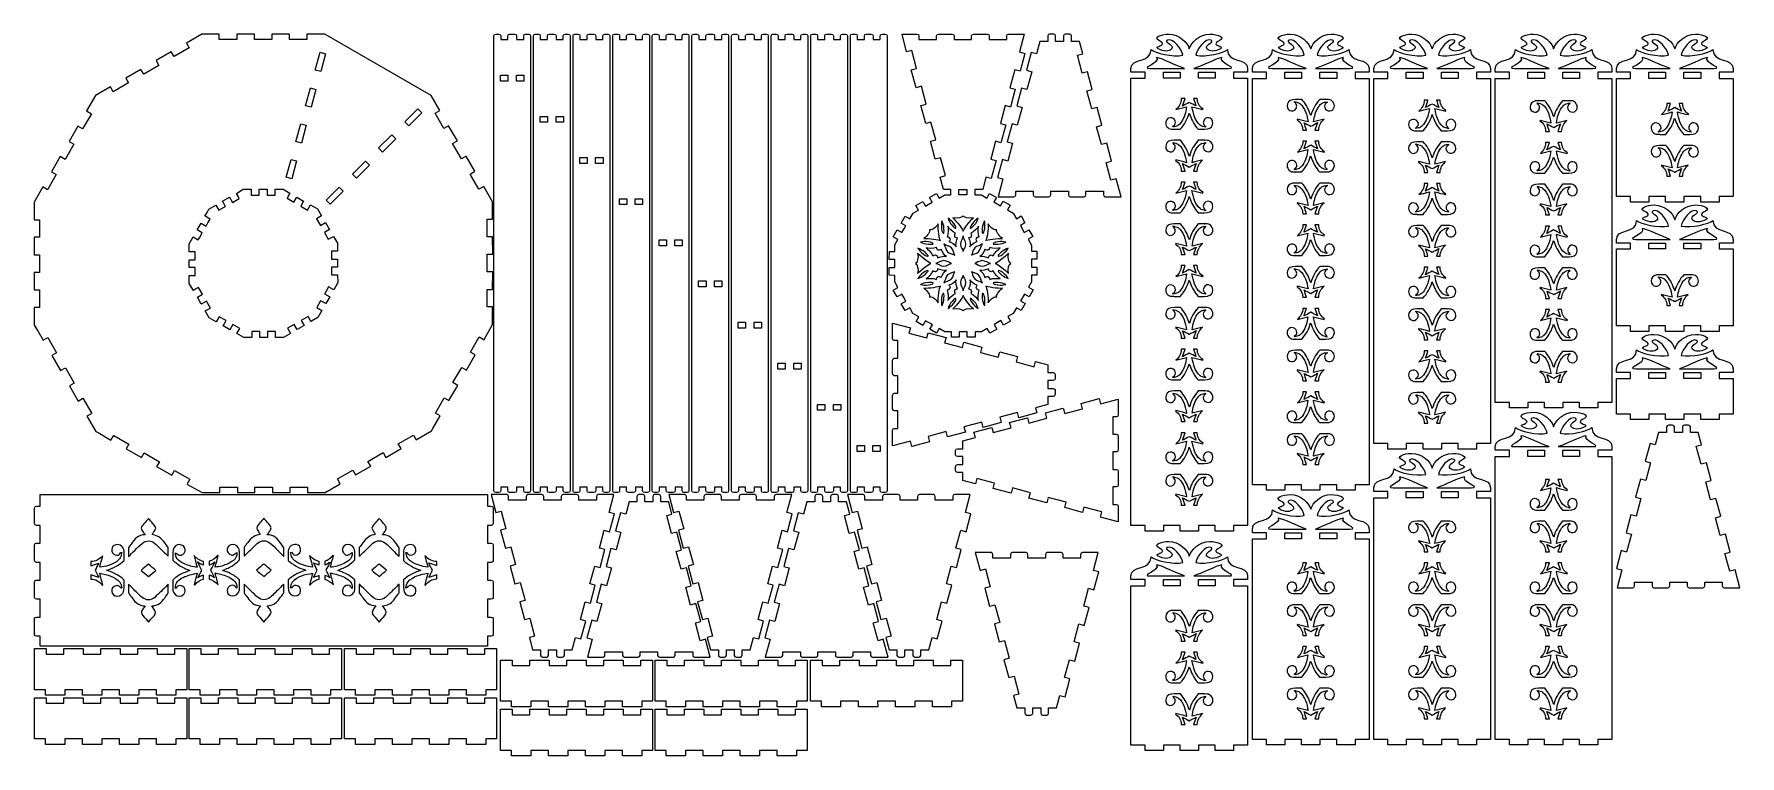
# Model space of a CAD drawing. Extents: x 4 to 934, y -398 to -4.
import ezdxf

# ---------------------------------------------------------------- set-up
doc = ezdxf.new("R2010")
doc.units = 0
doc.header["$MEASUREMENT"] = 0
doc.layers.add('LAYER_1', color=7, linetype='CONTINUOUS')

# ---------------------------------------------------------------- blocks, each defined once
blk = doc.blocks.new('BLOCK_2')
at = {"layer": 'LAYER_1'}
for points in [[(262.34, -29.65), (258.32, -29.65), (258.32, -26.45), (262.34, -26.45), (262.34, -29.65)], [(270.98, -29.65), (266.96, -29.65), (266.96, -26.45), (270.98, -26.45), (270.98, -29.65)]]:
    blk.add_lwpolyline(points, dxfattribs=at)
blk.add_open_spline([(273.65, -4), (273.65, -4), (271.91, -4), (271.91, -4), (271.36, -4), (270.91, -4.45), (270.91, -5), (270.91, -5), (270.91, -7), (270.91, -7), (270.91, -7), (267.03, -7), (267.03, -7), (267.03, -7), (267.03, -5), (267.03, -5), (267.03, -4.45), (266.58, -4), (266.02, -4), (266.02, -4), (263.27, -4), (263.27, -4), (262.72, -4), (262.27, -4.45), (262.27, -5), (262.27, -5), (262.27, -7), (262.27, -7), (262.27, -7), (258.38, -7), (258.38, -7), (258.38, -7), (258.38, -5), (258.38, -5), (258.38, -4.45), (257.94, -4), (257.38, -4), (257.38, -4), (255.65, -4), (255.65, -4), (255.1, -4), (254.65, -4.45), (254.65, -5), (254.65, -5), (254.65, -253), (254.65, -253), (254.65, -253.55), (255.1, -254), (255.65, -254), (255.65, -254), (257.38, -254), (257.38, -254), (257.94, -254), (258.38, -253.55), (258.38, -253), (258.38, -253), (258.38, -251), (258.38, -251), (258.38, -251), (262.27, -251), (262.27, -251), (262.27, -251), (262.27, -253), (262.27, -253), (262.27, -253.55), (262.72, -254), (263.27, -254), (263.27, -254), (266.02, -254), (266.02, -254), (266.58, -254), (267.03, -253.55), (267.03, -253), (267.03, -253), (267.03, -251), (267.03, -251), (267.03, -251), (270.91, -251), (270.91, -251), (270.91, -251), (270.91, -253), (270.91, -253), (270.91, -253.55), (271.36, -254), (271.91, -254), (271.91, -254), (273.65, -254), (273.65, -254), (274.2, -254), (274.65, -253.55), (274.65, -253), (274.65, -253), (274.65, -5), (274.65, -5), (274.65, -4.45), (274.2, -4), (273.65, -4)], degree=3, knots=[0, 0, 0, 0, 1, 1, 1, 2, 2, 2, 3, 3, 3, 4, 4, 4, 5, 5, 5, 6, 6, 6, 7, 7, 7, 8, 8, 8, 9, 9, 9, 10, 10, 10, 11, 11, 11, 12, 12, 12, 13, 13, 13, 14, 14, 14, 15, 15, 15, 16, 16, 16, 17, 17, 17, 18, 18, 18, 19, 19, 19, 20, 20, 20, 21, 21, 21, 22, 22, 22, 23, 23, 23, 24, 24, 24, 25, 25, 25, 26, 26, 26, 27, 27, 27, 28, 28, 28, 29, 29, 29, 30, 30, 30, 31, 31, 31, 32, 32, 32, 32], dxfattribs=at)
blk = doc.blocks.new('BLOCK_3')
at = {"layer": 'LAYER_1'}
for points in [[(305.53, -74.52), (301.51, -74.52), (301.51, -71.32), (305.53, -71.32), (305.53, -74.52)], [(314.18, -74.52), (310.15, -74.52), (310.15, -71.32), (314.18, -71.32), (314.18, -74.52)]]:
    blk.add_lwpolyline(points, dxfattribs=at)
blk.add_open_spline([(316.84, -4), (316.84, -4), (315.11, -4), (315.11, -4), (314.55, -4), (314.11, -4.45), (314.11, -5), (314.11, -5), (314.11, -7), (314.11, -7), (314.11, -7), (310.23, -7), (310.23, -7), (310.23, -7), (310.23, -5), (310.23, -5), (310.23, -4.45), (309.78, -4), (309.22, -4), (309.22, -4), (306.46, -4), (306.46, -4), (305.91, -4), (305.47, -4.45), (305.47, -5), (305.47, -5), (305.47, -7), (305.47, -7), (305.47, -7), (301.58, -7), (301.58, -7), (301.58, -7), (301.58, -5), (301.58, -5), (301.58, -4.45), (301.13, -4), (300.58, -4), (300.58, -4), (298.84, -4), (298.84, -4), (298.29, -4), (297.84, -4.45), (297.84, -5), (297.84, -5), (297.84, -253), (297.84, -253), (297.84, -253.55), (298.29, -254), (298.84, -254), (298.84, -254), (300.58, -254), (300.58, -254), (301.13, -254), (301.58, -253.55), (301.58, -253), (301.58, -253), (301.58, -251), (301.58, -251), (301.58, -251), (305.47, -251), (305.47, -251), (305.47, -251), (305.47, -253), (305.47, -253), (305.47, -253.55), (305.91, -254), (306.46, -254), (306.46, -254), (309.22, -254), (309.22, -254), (309.78, -254), (310.23, -253.55), (310.23, -253), (310.23, -253), (310.23, -251), (310.23, -251), (310.23, -251), (314.11, -251), (314.11, -251), (314.11, -251), (314.11, -253), (314.11, -253), (314.11, -253.55), (314.55, -254), (315.11, -254), (315.11, -254), (316.84, -254), (316.84, -254), (317.4, -254), (317.84, -253.55), (317.84, -253), (317.84, -253), (317.84, -5), (317.84, -5), (317.84, -4.45), (317.4, -4), (316.84, -4)], degree=3, knots=[0, 0, 0, 0, 1, 1, 1, 2, 2, 2, 3, 3, 3, 4, 4, 4, 5, 5, 5, 6, 6, 6, 7, 7, 7, 8, 8, 8, 9, 9, 9, 10, 10, 10, 11, 11, 11, 12, 12, 12, 13, 13, 13, 14, 14, 14, 15, 15, 15, 16, 16, 16, 17, 17, 17, 18, 18, 18, 19, 19, 19, 20, 20, 20, 21, 21, 21, 22, 22, 22, 23, 23, 23, 24, 24, 24, 25, 25, 25, 26, 26, 26, 27, 27, 27, 28, 28, 28, 29, 29, 29, 30, 30, 30, 31, 31, 31, 32, 32, 32, 32], dxfattribs=at)
blk = doc.blocks.new('BLOCK_4')
at = {"layer": 'LAYER_1'}
for points in [[(348.73, -119.38), (344.71, -119.38), (344.71, -116.18), (348.73, -116.18), (348.73, -119.38)], [(357.37, -119.38), (353.35, -119.38), (353.35, -116.18), (357.37, -116.18), (357.37, -119.38)]]:
    blk.add_lwpolyline(points, dxfattribs=at)
blk.add_open_spline([(360.04, -4), (360.04, -4), (358.3, -4), (358.3, -4), (357.75, -4), (357.3, -4.45), (357.3, -5), (357.3, -5), (357.3, -7), (357.3, -7), (357.3, -7), (353.42, -7), (353.42, -7), (353.42, -7), (353.42, -5), (353.42, -5), (353.42, -4.45), (352.97, -4), (352.42, -4), (352.42, -4), (349.66, -4), (349.66, -4), (349.11, -4), (348.66, -4.45), (348.66, -5), (348.66, -5), (348.66, -7), (348.66, -7), (348.66, -7), (344.78, -7), (344.78, -7), (344.78, -7), (344.78, -5), (344.78, -5), (344.78, -4.45), (344.33, -4), (343.78, -4), (343.78, -4), (342.04, -4), (342.04, -4), (341.49, -4), (341.04, -4.45), (341.04, -5), (341.04, -5), (341.04, -253), (341.04, -253), (341.04, -253.55), (341.49, -254), (342.04, -254), (342.04, -254), (343.78, -254), (343.78, -254), (344.33, -254), (344.78, -253.55), (344.78, -253), (344.78, -253), (344.78, -251), (344.78, -251), (344.78, -251), (348.66, -251), (348.66, -251), (348.66, -251), (348.66, -253), (348.66, -253), (348.66, -253.55), (349.11, -254), (349.66, -254), (349.66, -254), (352.42, -254), (352.42, -254), (352.97, -254), (353.42, -253.55), (353.42, -253), (353.42, -253), (353.42, -251), (353.42, -251), (353.42, -251), (357.3, -251), (357.3, -251), (357.3, -251), (357.3, -253), (357.3, -253), (357.3, -253.55), (357.75, -254), (358.3, -254), (358.3, -254), (360.04, -254), (360.04, -254), (360.59, -254), (361.04, -253.55), (361.04, -253), (361.04, -253), (361.04, -5), (361.04, -5), (361.04, -4.45), (360.59, -4), (360.04, -4)], degree=3, knots=[0, 0, 0, 0, 1, 1, 1, 2, 2, 2, 3, 3, 3, 4, 4, 4, 5, 5, 5, 6, 6, 6, 7, 7, 7, 8, 8, 8, 9, 9, 9, 10, 10, 10, 11, 11, 11, 12, 12, 12, 13, 13, 13, 14, 14, 14, 15, 15, 15, 16, 16, 16, 17, 17, 17, 18, 18, 18, 19, 19, 19, 20, 20, 20, 21, 21, 21, 22, 22, 22, 23, 23, 23, 24, 24, 24, 25, 25, 25, 26, 26, 26, 27, 27, 27, 28, 28, 28, 29, 29, 29, 30, 30, 30, 31, 31, 31, 32, 32, 32, 32], dxfattribs=at)
blk = doc.blocks.new('BLOCK_5')
at = {"layer": 'LAYER_1'}
for points in [[(391.92, -164.25), (387.9, -164.25), (387.9, -161.05), (391.92, -161.05), (391.92, -164.25)], [(400.57, -164.25), (396.54, -164.25), (396.54, -161.05), (400.57, -161.05), (400.57, -164.25)]]:
    blk.add_lwpolyline(points, dxfattribs=at)
blk.add_open_spline([(403.23, -4), (403.23, -4), (401.49, -4), (401.49, -4), (400.94, -4), (400.5, -4.45), (400.5, -5), (400.5, -5), (400.5, -7), (400.5, -7), (400.5, -7), (396.61, -7), (396.61, -7), (396.61, -7), (396.61, -5), (396.61, -5), (396.61, -4.45), (396.17, -4), (395.61, -4), (395.61, -4), (392.85, -4), (392.85, -4), (392.3, -4), (391.85, -4.45), (391.85, -5), (391.85, -5), (391.85, -7), (391.85, -7), (391.85, -7), (387.97, -7), (387.97, -7), (387.97, -7), (387.97, -5), (387.97, -5), (387.97, -4.45), (387.52, -4), (386.97, -4), (386.97, -4), (385.23, -4), (385.23, -4), (384.68, -4), (384.23, -4.45), (384.23, -5), (384.23, -5), (384.23, -253), (384.23, -253), (384.23, -253.55), (384.68, -254), (385.23, -254), (385.23, -254), (386.97, -254), (386.97, -254), (387.52, -254), (387.97, -253.55), (387.97, -253), (387.97, -253), (387.97, -251), (387.97, -251), (387.97, -251), (391.85, -251), (391.85, -251), (391.85, -251), (391.85, -253), (391.85, -253), (391.85, -253.55), (392.3, -254), (392.85, -254), (392.85, -254), (395.61, -254), (395.61, -254), (396.17, -254), (396.61, -253.55), (396.61, -253), (396.61, -253), (396.61, -251), (396.61, -251), (396.61, -251), (400.5, -251), (400.5, -251), (400.5, -251), (400.5, -253), (400.5, -253), (400.5, -253.55), (400.94, -254), (401.49, -254), (401.49, -254), (403.23, -254), (403.23, -254), (403.79, -254), (404.23, -253.55), (404.23, -253), (404.23, -253), (404.23, -5), (404.23, -5), (404.23, -4.45), (403.79, -4), (403.23, -4)], degree=3, knots=[0, 0, 0, 0, 1, 1, 1, 2, 2, 2, 3, 3, 3, 4, 4, 4, 5, 5, 5, 6, 6, 6, 7, 7, 7, 8, 8, 8, 9, 9, 9, 10, 10, 10, 11, 11, 11, 12, 12, 12, 13, 13, 13, 14, 14, 14, 15, 15, 15, 16, 16, 16, 17, 17, 17, 18, 18, 18, 19, 19, 19, 20, 20, 20, 21, 21, 21, 22, 22, 22, 23, 23, 23, 24, 24, 24, 25, 25, 25, 26, 26, 26, 27, 27, 27, 28, 28, 28, 29, 29, 29, 30, 30, 30, 31, 31, 31, 32, 32, 32, 32], dxfattribs=at)
blk = doc.blocks.new('BLOCK_6')
at = {"layer": 'LAYER_1'}
for points in [[(435.11, -209.11), (431.1, -209.11), (431.1, -205.91), (435.11, -205.91), (435.11, -209.11)], [(443.76, -209.11), (439.74, -209.11), (439.74, -205.91), (443.76, -205.91), (443.76, -209.11)]]:
    blk.add_lwpolyline(points, dxfattribs=at)
blk.add_open_spline([(446.43, -4), (446.43, -4), (444.69, -4), (444.69, -4), (444.14, -4), (443.69, -4.45), (443.69, -5), (443.69, -5), (443.69, -7), (443.69, -7), (443.69, -7), (439.81, -7), (439.81, -7), (439.81, -7), (439.81, -5), (439.81, -5), (439.81, -4.45), (439.36, -4), (438.8, -4), (438.8, -4), (436.05, -4), (436.05, -4), (435.5, -4), (435.05, -4.45), (435.05, -5), (435.05, -5), (435.05, -7), (435.05, -7), (435.05, -7), (431.16, -7), (431.16, -7), (431.16, -7), (431.16, -5), (431.16, -5), (431.16, -4.45), (430.72, -4), (430.16, -4), (430.16, -4), (428.43, -4), (428.43, -4), (427.88, -4), (427.43, -4.45), (427.43, -5), (427.43, -5), (427.43, -253), (427.43, -253), (427.43, -253.55), (427.88, -254), (428.43, -254), (428.43, -254), (430.16, -254), (430.16, -254), (430.72, -254), (431.16, -253.55), (431.16, -253), (431.16, -253), (431.16, -251), (431.16, -251), (431.16, -251), (435.05, -251), (435.05, -251), (435.05, -251), (435.05, -253), (435.05, -253), (435.05, -253.55), (435.5, -254), (436.05, -254), (436.05, -254), (438.8, -254), (438.8, -254), (439.36, -254), (439.81, -253.55), (439.81, -253), (439.81, -253), (439.81, -251), (439.81, -251), (439.81, -251), (443.69, -251), (443.69, -251), (443.69, -251), (443.69, -253), (443.69, -253), (443.69, -253.55), (444.14, -254), (444.69, -254), (444.69, -254), (446.43, -254), (446.43, -254), (446.98, -254), (447.43, -253.55), (447.43, -253), (447.43, -253), (447.43, -5), (447.43, -5), (447.43, -4.45), (446.98, -4), (446.43, -4)], degree=3, knots=[0, 0, 0, 0, 1, 1, 1, 2, 2, 2, 3, 3, 3, 4, 4, 4, 5, 5, 5, 6, 6, 6, 7, 7, 7, 8, 8, 8, 9, 9, 9, 10, 10, 10, 11, 11, 11, 12, 12, 12, 13, 13, 13, 14, 14, 14, 15, 15, 15, 16, 16, 16, 17, 17, 17, 18, 18, 18, 19, 19, 19, 20, 20, 20, 21, 21, 21, 22, 22, 22, 23, 23, 23, 24, 24, 24, 25, 25, 25, 26, 26, 26, 27, 27, 27, 28, 28, 28, 29, 29, 29, 30, 30, 30, 31, 31, 31, 32, 32, 32, 32], dxfattribs=at)

msp = doc.modelspace()

# ---------------------------------------------------------------- linework, layer by layer
at = {"layer": 'LAYER_1'}
for points in [[(251.01, -124.07), (254.01, -124.07), (254, -114.5), (251, -114.5), (251, -104.93), (254, -104.93), (254, -95.49), (249.14, -87.09), (246.54, -88.59), (241.76, -80.3), (244.36, -78.8), (239.57, -70.51), (236.97, -72.01), (232.19, -63.73), (234.79, -62.23), (230, -53.94), (227.4, -55.44), (222.62, -47.15), (225.21, -45.65), (220.5, -37.49), (162.49, -4.01), (152.77, -4), (152.77, -7), (143.2, -7), (143.2, -4), (133.63, -4.01), (133.63, -7), (124.07, -7), (124.07, -4), (114.49, -4), (114.49, -7), (104.93, -7.01), (104.93, -4.01), (95.49, -4.01), (87.09, -8.86), (88.59, -11.46), (80.3, -16.25), (78.8, -13.65), (70.51, -18.44), (72.01, -21.03), (63.73, -25.82), (62.23, -23.22), (53.94, -28.01), (55.44, -30.6), (47.15, -35.39), (45.66, -32.79), (37.49, -37.5), (37.49, -37.51), (32.63, -45.91), (35.23, -47.41), (30.44, -55.7), (27.85, -54.2), (23.06, -62.49), (25.66, -63.99), (20.88, -72.28), (18.29, -70.77), (18.28, -70.78), (13.5, -79.06), (16.09, -80.56), (11.31, -88.86), (8.71, -87.36), (8.6, -87.56), (4, -95.66), (4, -105.23), (7, -105.23), (7, -114.8), (4, -114.8), (4, -124.37), (7, -124.37), (7.01, -133.94), (4.01, -133.94), (4, -143.51), (7.01, -143.51), (7.01, -153.08), (4, -153.08), (4.07, -162.63), (6.14, -166.19), (8.86, -170.92), (11.45, -169.42), (16.24, -177.71), (13.64, -179.21), (18.44, -187.49), (21.03, -186), (25.81, -194.28), (23.22, -195.78), (28, -204.07), (28.01, -204.06), (30.6, -202.57), (35.39, -210.86), (32.79, -212.35), (33.09, -212.86), (37.63, -220.59), (38.88, -221.31), (45.91, -225.37), (47.41, -222.78), (55.7, -227.56), (54.2, -230.16), (62.49, -234.94), (63.99, -232.35), (72.27, -237.13), (70.78, -239.72), (79.06, -244.51), (80.56, -241.92), (88.85, -246.7), (87.36, -249.29), (87.69, -249.49), (95.66, -254), (105.23, -254), (105.23, -251.01), (114.8, -251.01), (114.8, -254), (124.37, -254), (124.37, -251.01), (133.93, -251.01), (133.94, -254), (143.51, -254), (143.51, -251.01), (153.08, -251.01), (153.08, -254), (153.54, -254), (162.63, -253.93), (170.91, -249.15), (169.42, -246.55), (177.7, -241.77), (179.2, -244.36), (187.49, -239.58), (185.99, -236.98), (194.27, -232.2), (195.77, -234.79), (204.06, -230), (202.56, -227.41), (210.85, -222.62), (212.35, -225.22), (212.87, -224.91), (220.58, -220.38), (221.34, -219.07), (225.36, -212.1), (222.77, -210.6), (227.56, -202.3), (230.15, -203.81), (234.94, -195.52), (232.34, -194.02), (237.13, -185.73), (239.72, -187.23), (244.51, -178.94), (241.91, -177.44), (246.7, -169.15), (249.29, -170.65), (249.41, -170.44), (254, -162.35), (254, -152.78), (251.01, -152.78), (251, -143.21), (254, -143.21), (254.01, -133.64), (251.01, -133.64), (251.01, -124.07)], [(159.87, -13.9), (162.86, -14.71), (160.23, -24.45), (157.23, -23.64), (159.87, -13.9)], [(619.67, -24.79), (628.8, -24.79), (628.8, -28), (619.67, -28), (619.67, -24.79)], [(647.94, -28), (638.81, -28), (638.81, -24.79), (647.94, -24.79), (647.94, -28)], [(685.88, -24.79), (695.02, -24.79), (695.02, -28.2), (685.88, -28.2), (685.88, -24.79)], [(714.16, -28.2), (705.02, -28.2), (705.02, -24.79), (714.16, -24.79), (714.16, -28.2)], [(752.1, -24.79), (761.23, -24.79), (761.23, -28.2), (752.1, -28.2), (752.1, -24.79)], [(780.37, -28.2), (771.24, -28.2), (771.24, -24.79), (780.37, -24.79), (780.37, -28.2)], [(818.32, -24.79), (827.45, -24.79), (827.45, -28.2), (818.32, -28.2), (818.32, -24.79)], [(846.59, -28.2), (837.46, -28.2), (837.46, -24.79), (846.59, -24.79), (846.59, -28.2)], [(884.37, -24.79), (893.5, -24.79), (893.5, -28.2), (884.37, -28.2), (884.37, -24.79)], [(912.64, -28.2), (903.51, -28.2), (903.51, -24.79), (912.64, -24.79), (912.64, -28.2)], [(154.6, -33.37), (157.6, -34.18), (154.96, -43.92), (151.97, -43.11), (154.6, -33.37)], [(208.32, -54.07), (206.13, -51.87), (213.29, -44.75), (215.47, -46.95), (208.32, -54.07)], [(149.33, -52.84), (152.33, -53.65), (149.69, -63.39), (146.69, -62.58), (149.33, -52.84)], [(283.94, -52.08), (279.91, -52.08), (279.91, -48.88), (283.94, -48.88), (283.94, -52.08)], [(292.58, -52.08), (288.56, -52.08), (288.56, -48.88), (292.58, -48.88), (292.58, -52.08)], [(194.02, -68.29), (191.83, -66.09), (198.99, -58.97), (201.17, -61.18), (194.02, -68.29)], [(144.06, -72.31), (147.05, -73.12), (144.42, -82.86), (141.42, -82.05), (144.06, -72.31)], [(179.72, -82.52), (177.53, -80.32), (184.69, -73.21), (186.88, -75.4), (179.72, -82.52)], [(169.48, -139.72), (169.48, -139.73), (167.32, -143.47), (167.32, -143.47), (164.55, -141.88), (163.18, -144.25), (162.39, -145.62), (165.16, -147.21), (165.16, -147.22), (163, -150.96), (163, -150.96), (160.22, -149.37), (158.07, -153.11), (160.84, -154.7), (160.84, -154.71), (158.7, -158.54), (155.22, -160.54), (154.96, -160.69), (154.95, -160.7), (153.58, -158.32), (153.36, -157.93), (149.61, -160.09), (151.21, -162.86), (151.21, -162.86), (147.46, -165.02), (145.86, -162.25), (142.12, -164.41), (143.72, -167.18), (139.95, -169.43), (139.95, -169.43), (135.63, -169.43), (135.63, -169.43), (135.62, -166.23), (131.31, -166.23), (131.31, -169.43), (126.99, -169.43), (126.99, -169.42), (126.98, -169.42), (126.99, -166.23), (122.66, -166.23), (122.66, -169.43), (118.28, -169.49), (118.27, -169.48), (114.53, -167.33), (116.13, -164.55), (112.39, -162.39), (110.79, -165.16), (110.79, -165.17), (107.05, -163), (107.05, -163), (108.64, -160.24), (104.9, -158.08), (103.3, -160.84), (103.3, -160.85), (99.48, -158.7), (99.47, -158.7), (97.31, -154.96), (100.08, -153.36), (97.92, -149.61), (95.15, -151.22), (95.15, -151.22), (92.99, -147.47), (92.99, -147.47), (95.75, -145.87), (93.59, -142.13), (92.58, -142.72), (90.83, -143.73), (90.82, -143.73), (88.58, -139.96), (88.58, -137.79), (88.58, -135.63), (91.78, -135.63), (91.78, -131.31), (88.58, -131.31), (88.58, -126.99), (88.58, -126.99), (90.18, -126.99), (91.78, -126.99), (91.78, -125.55), (91.78, -122.67), (88.58, -122.67), (88.55, -120.46), (88.52, -118.28), (89.24, -117.03), (90.68, -114.53), (90.68, -114.54), (90.69, -114.53), (93.45, -116.13), (94.08, -115.05), (95.61, -112.39), (92.85, -110.79), (95, -107.05), (97.77, -108.65), (98.78, -106.91), (99.93, -104.91), (97.17, -103.31), (97.17, -103.3), (97.16, -103.3), (98.27, -101.34), (99.3, -99.48), (103.05, -97.32), (103.05, -97.31), (104.65, -100.08), (107.56, -98.41), (108.39, -97.92), (106.79, -95.16), (106.79, -95.16), (110.54, -92.99), (110.54, -93), (110.54, -92.99), (112.14, -95.76), (115.88, -93.6), (115.42, -92.8), (114.28, -90.83), (114.29, -90.82), (114.28, -90.82), (118.05, -88.58), (122.37, -88.58), (122.37, -90.72), (122.37, -91.78), (126.69, -91.78), (126.69, -88.59), (126.7, -88.59), (126.7, -88.58), (131.02, -88.58), (131.02, -88.59), (131.02, -91.78), (135.34, -91.78), (135.34, -88.58), (135.35, -88.58), (135.34, -88.58), (139.73, -88.52), (143.47, -90.68), (143.47, -90.69), (141.88, -93.45), (145.62, -95.61), (147.21, -92.84), (147.22, -92.85), (150.96, -95), (150.96, -95.01), (149.36, -97.78), (153.1, -99.94), (154.7, -97.17), (154.7, -97.17), (158.53, -99.31), (160.69, -103.06), (160.69, -103.06), (157.92, -104.66), (160.08, -108.39), (162.85, -106.8), (165.01, -110.54), (165.02, -110.54), (162.25, -112.14), (164.4, -115.88), (167.17, -114.28), (167.18, -114.29), (167.18, -114.29), (169.42, -118), (169.42, -122.38), (166.22, -122.38), (166.22, -126.7), (169.42, -126.7), (169.42, -131.03), (166.22, -131.03), (166.22, -135.34), (169.42, -135.34), (169.51, -139.68), (169.48, -139.72)], [(165.42, -96.75), (163.23, -94.55), (170.39, -87.43), (172.57, -89.63), (165.42, -96.75)], [(508.2, -88.68), (512.52, -88.68), (512.52, -91.68), (508.2, -91.68), (508.2, -88.68)], [(327.13, -96.95), (323.11, -96.95), (323.11, -93.75), (327.13, -93.75), (327.13, -96.95)], [(335.77, -96.95), (331.75, -96.95), (331.75, -93.75), (335.77, -93.75), (335.77, -96.95)], [(884.38, -117.96), (893.51, -117.96), (893.51, -121.16), (884.38, -121.16), (884.38, -117.96)], [(912.64, -121.16), (903.51, -121.16), (903.51, -117.96), (912.64, -117.96), (912.64, -121.16)], [(370.33, -141.81), (366.3, -141.81), (366.3, -138.61), (370.33, -138.61), (370.33, -141.81)], [(378.97, -141.81), (374.95, -141.81), (374.95, -138.61), (378.97, -138.61), (378.97, -141.81)], [(413.52, -186.68), (409.5, -186.68), (409.5, -183.48), (413.52, -183.48), (413.52, -186.68)], [(422.16, -186.68), (418.14, -186.68), (418.14, -183.48), (422.16, -183.48), (422.16, -186.68)], [(893.51, -191.71), (884.38, -191.71), (884.38, -188.51), (893.51, -188.51), (893.51, -191.71)], [(912.65, -191.71), (903.51, -191.71), (903.51, -188.51), (912.65, -188.51), (912.65, -191.71)], [(456.72, -231.54), (452.69, -231.54), (452.69, -228.34), (456.72, -228.34), (456.72, -231.54)], [(465.36, -231.54), (461.34, -231.54), (461.34, -228.34), (465.36, -228.34), (465.36, -231.54)], [(818.32, -230.94), (827.45, -230.94), (827.45, -234.35), (818.32, -234.35), (818.32, -230.94)], [(846.59, -234.35), (837.46, -234.35), (837.46, -230.94), (846.59, -230.94), (846.59, -234.35)], [(752.1, -253.4), (761.23, -253.4), (761.23, -256.8), (752.1, -256.8), (752.1, -253.4)], [(780.37, -256.8), (771.24, -256.8), (771.24, -253.4), (780.37, -253.4), (780.37, -256.8)], [(685.88, -275.85), (695.02, -275.85), (695.02, -279.26), (685.88, -279.26), (685.88, -275.85)], [(714.16, -279.26), (705.02, -279.26), (705.02, -275.85), (714.16, -275.85), (714.16, -279.26)], [(619.67, -301.43), (628.8, -301.43), (628.8, -304.83), (619.67, -304.83), (619.67, -301.43)], [(647.93, -304.83), (638.8, -304.83), (638.8, -301.43), (647.93, -301.43), (647.93, -304.83)], [(4.23, -339.06), (10.63, -339.05), (10.63, -342.05), (20.27, -342.05), (20.27, -339.05), (30.8, -339.05), (30.8, -342.05), (40.45, -342.05), (40.45, -339.05), (50.97, -339.05), (50.97, -342.05), (60.62, -342.05), (60.62, -339.05), (71.14, -339.05), (71.14, -342.05), (80.79, -342.05), (80.79, -339.05), (87.18, -339.06), (87.18, -361.51), (81.23, -361.51), (81.23, -364.51), (70.7, -364.51), (70.7, -361.51), (61.06, -361.51), (61.06, -364.51), (50.53, -364.51), (50.53, -361.51), (40.89, -361.51), (40.89, -364.51), (30.36, -364.51), (30.36, -361.51), (20.71, -361.51), (20.71, -364.51), (10.19, -364.51), (10.19, -361.51), (4.23, -361.51), (4.23, -339.06)], [(88.55, -339.06), (94.95, -339.05), (94.95, -342.05), (104.59, -342.05), (104.59, -339.05), (115.12, -339.05), (115.12, -342.05), (124.77, -342.05), (124.77, -339.05), (135.29, -339.05), (135.29, -342.05), (144.94, -342.05), (144.94, -339.05), (155.46, -339.05), (155.46, -342.05), (165.11, -342.05), (165.11, -339.05), (171.5, -339.06), (171.5, -361.51), (165.55, -361.51), (165.55, -364.51), (155.02, -364.51), (155.02, -361.51), (145.38, -361.51), (145.38, -364.51), (134.85, -364.51), (134.85, -361.51), (125.2, -361.51), (125.21, -364.51), (114.68, -364.51), (114.68, -361.51), (105.03, -361.51), (105.03, -364.51), (94.51, -364.51), (94.51, -361.51), (88.55, -361.51), (88.55, -339.06)], [(173.22, -339.06), (179.61, -339.05), (179.61, -342.05), (189.26, -342.05), (189.26, -339.05), (199.79, -339.05), (199.79, -342.05), (209.43, -342.05), (209.43, -339.05), (219.96, -339.05), (219.96, -342.05), (229.6, -342.05), (229.6, -339.05), (240.13, -339.05), (240.13, -342.05), (249.78, -342.05), (249.78, -339.05), (256.17, -339.06), (256.17, -361.51), (250.22, -361.51), (250.22, -364.51), (239.69, -364.51), (239.69, -361.51), (230.04, -361.51), (230.04, -364.51), (219.52, -364.51), (219.52, -361.51), (209.87, -361.51), (209.87, -364.51), (199.35, -364.51), (199.35, -361.51), (189.7, -361.51), (189.7, -364.51), (179.17, -364.51), (179.17, -361.51), (173.22, -361.51), (173.22, -339.06)], [(258.26, -345.29), (264.66, -345.29), (264.66, -348.29), (274.31, -348.29), (274.31, -345.29), (284.83, -345.29), (284.83, -348.29), (294.48, -348.29), (294.48, -345.29), (305, -345.29), (305, -348.29), (314.65, -348.29), (314.65, -345.29), (325.18, -345.29), (325.18, -348.29), (334.82, -348.29), (334.82, -345.29), (341.22, -345.29), (341.22, -367.74), (335.26, -367.74), (335.26, -370.74), (324.74, -370.74), (324.74, -367.74), (315.09, -367.74), (315.09, -370.74), (304.56, -370.74), (304.56, -367.74), (294.92, -367.74), (294.92, -370.74), (284.39, -370.74), (284.39, -367.74), (274.75, -367.74), (274.75, -370.74), (264.22, -370.74), (264.22, -367.74), (258.26, -367.74), (258.26, -345.29)], [(342.58, -345.29), (348.98, -345.29), (348.98, -348.29), (358.63, -348.29), (358.63, -345.29), (369.15, -345.29), (369.15, -348.29), (378.8, -348.29), (378.8, -345.29), (389.32, -345.29), (389.32, -348.29), (398.97, -348.29), (398.97, -345.29), (409.5, -345.29), (409.5, -348.29), (419.14, -348.29), (419.14, -345.29), (425.54, -345.29), (425.54, -367.74), (419.58, -367.74), (419.58, -370.74), (409.06, -370.74), (409.06, -367.74), (399.41, -367.74), (399.41, -370.74), (388.88, -370.74), (388.88, -367.74), (379.24, -367.74), (379.24, -370.74), (368.71, -370.74), (368.71, -367.74), (359.07, -367.74), (359.07, -370.74), (348.54, -370.74), (348.54, -367.74), (342.58, -367.74), (342.58, -345.29)], [(427.25, -345.29), (433.65, -345.29), (433.65, -348.29), (443.29, -348.29), (443.29, -345.29), (453.82, -345.29), (453.82, -348.29), (463.47, -348.29), (463.47, -345.29), (473.99, -345.29), (473.99, -348.29), (483.64, -348.29), (483.64, -345.29), (494.16, -345.29), (494.16, -348.29), (503.81, -348.29), (503.81, -345.29), (510.2, -345.29), (510.2, -367.74), (504.25, -367.74), (504.25, -370.74), (493.72, -370.74), (493.72, -367.74), (484.08, -367.74), (484.08, -370.74), (473.55, -370.74), (473.55, -367.74), (463.9, -367.74), (463.91, -370.74), (453.38, -370.74), (453.38, -367.74), (443.73, -367.74), (443.73, -370.74), (433.21, -370.74), (433.21, -367.74), (427.25, -367.74), (427.25, -345.29)], [(4.23, -365.87), (10.63, -365.87), (10.63, -368.86), (20.27, -368.86), (20.27, -365.87), (30.8, -365.87), (30.8, -368.86), (40.45, -368.86), (40.45, -365.87), (50.97, -365.87), (50.97, -368.86), (60.62, -368.86), (60.62, -365.87), (71.14, -365.87), (71.14, -368.86), (80.79, -368.86), (80.79, -365.87), (87.18, -365.87), (87.18, -388.32), (81.23, -388.32), (81.23, -391.32), (70.7, -391.32), (70.7, -388.32), (61.06, -388.32), (61.06, -391.32), (50.53, -391.32), (50.53, -388.32), (40.89, -388.32), (40.89, -391.32), (30.36, -391.32), (30.36, -388.32), (20.71, -388.32), (20.71, -391.32), (10.19, -391.32), (10.19, -388.32), (4.23, -388.32), (4.23, -365.87)], [(88.55, -365.87), (94.95, -365.87), (94.95, -368.86), (104.59, -368.86), (104.59, -365.87), (115.12, -365.87), (115.12, -368.86), (124.77, -368.86), (124.77, -365.87), (135.29, -365.87), (135.29, -368.86), (144.94, -368.86), (144.94, -365.87), (155.46, -365.87), (155.46, -368.86), (165.11, -368.86), (165.11, -365.87), (171.5, -365.87), (171.5, -388.32), (165.55, -388.32), (165.55, -391.32), (155.02, -391.32), (155.02, -388.32), (145.38, -388.32), (145.38, -391.32), (134.85, -391.32), (134.85, -388.32), (125.2, -388.32), (125.21, -391.32), (114.68, -391.32), (114.68, -388.32), (105.03, -388.32), (105.03, -391.32), (94.51, -391.32), (94.51, -388.32), (88.55, -388.32), (88.55, -365.87)], [(173.22, -365.87), (179.61, -365.87), (179.61, -368.86), (189.26, -368.86), (189.26, -365.87), (199.79, -365.87), (199.79, -368.86), (209.43, -368.86), (209.43, -365.87), (219.96, -365.87), (219.96, -368.86), (229.6, -368.86), (229.6, -365.87), (240.13, -365.87), (240.13, -368.86), (249.78, -368.86), (249.78, -365.87), (256.17, -365.87), (256.17, -388.32), (250.22, -388.32), (250.22, -391.32), (239.69, -391.32), (239.69, -388.32), (230.04, -388.32), (230.04, -391.32), (219.52, -391.32), (219.52, -388.32), (209.87, -388.32), (209.87, -391.32), (199.35, -391.32), (199.35, -388.32), (189.7, -388.32), (189.7, -391.32), (179.17, -391.32), (179.17, -388.32), (173.22, -388.32), (173.22, -365.87)], [(258.26, -372.1), (264.66, -372.1), (264.66, -375.1), (274.31, -375.1), (274.31, -372.1), (284.83, -372.1), (284.83, -375.1), (294.48, -375.1), (294.48, -372.1), (305, -372.1), (305, -375.1), (314.65, -375.1), (314.65, -372.1), (325.18, -372.1), (325.18, -375.1), (334.82, -375.1), (334.82, -372.1), (341.22, -372.1), (341.22, -394.55), (335.26, -394.55), (335.26, -397.55), (324.74, -397.55), (324.74, -394.55), (315.09, -394.55), (315.09, -397.55), (304.56, -397.55), (304.56, -394.55), (294.92, -394.55), (294.92, -397.55), (284.39, -397.55), (284.39, -394.56), (274.75, -394.56), (274.75, -397.55), (264.22, -397.55), (264.22, -394.56), (258.26, -394.56), (258.26, -372.1)], [(342.58, -372.1), (348.98, -372.1), (348.98, -375.1), (358.63, -375.1), (358.63, -372.1), (369.15, -372.1), (369.15, -375.1), (378.8, -375.1), (378.8, -372.1), (389.32, -372.1), (389.32, -375.1), (398.97, -375.1), (398.97, -372.1), (409.5, -372.1), (409.5, -375.1), (419.14, -375.1), (419.14, -372.1), (425.54, -372.1), (425.54, -394.55), (419.58, -394.55), (419.58, -397.55), (409.06, -397.55), (409.06, -394.55), (399.41, -394.55), (399.41, -397.55), (388.88, -397.55), (388.88, -394.55), (379.24, -394.55), (379.24, -397.55), (368.71, -397.55), (368.71, -394.56), (359.07, -394.56), (359.07, -397.55), (348.54, -397.55), (348.54, -394.56), (342.58, -394.56), (342.58, -372.1)]]:
    msp.add_lwpolyline(points, dxfattribs=at)
for points, knots in [([(295.25, -4), (295.25, -4), (293.51, -4), (293.51, -4), (292.96, -4), (292.51, -4.45), (292.51, -5), (292.51, -5), (292.51, -7), (292.51, -7), (292.51, -7), (288.62, -7), (288.62, -7), (288.62, -7), (288.62, -5), (288.62, -5), (288.62, -4.45), (288.18, -4), (287.62, -4), (287.62, -4), (284.86, -4), (284.86, -4), (284.31, -4), (283.87, -4.45), (283.87, -5), (283.87, -5), (283.87, -7), (283.87, -7), (283.87, -7), (279.98, -7), (279.98, -7), (279.98, -7), (279.98, -5), (279.98, -5), (279.98, -4.45), (279.53, -4), (278.98, -4), (278.98, -4), (277.25, -4), (277.25, -4), (276.69, -4), (276.25, -4.45), (276.25, -5), (276.25, -5), (276.25, -253), (276.25, -253), (276.25, -253.55), (276.69, -254), (277.25, -254), (277.25, -254), (278.98, -254), (278.98, -254), (279.53, -254), (279.98, -253.55), (279.98, -253), (279.98, -253), (279.98, -251), (279.98, -251), (279.98, -251), (283.87, -251), (283.87, -251), (283.87, -251), (283.87, -253), (283.87, -253), (283.87, -253.55), (284.31, -254), (284.86, -254), (284.86, -254), (287.62, -254), (287.62, -254), (288.18, -254), (288.62, -253.55), (288.62, -253), (288.62, -253), (288.62, -251), (288.62, -251), (288.62, -251), (292.51, -251), (292.51, -251), (292.51, -251), (292.51, -253), (292.51, -253), (292.51, -253.55), (292.96, -254), (293.51, -254), (293.51, -254), (295.25, -254), (295.25, -254), (295.8, -254), (296.24, -253.55), (296.24, -253), (296.24, -253), (296.24, -5), (296.24, -5), (296.24, -4.45), (295.8, -4), (295.25, -4)], [0, 0, 0, 0, 1, 1, 1, 2, 2, 2, 3, 3, 3, 4, 4, 4, 5, 5, 5, 6, 6, 6, 7, 7, 7, 8, 8, 8, 9, 9, 9, 10, 10, 10, 11, 11, 11, 12, 12, 12, 13, 13, 13, 14, 14, 14, 15, 15, 15, 16, 16, 16, 17, 17, 17, 18, 18, 18, 19, 19, 19, 20, 20, 20, 21, 21, 21, 22, 22, 22, 23, 23, 23, 24, 24, 24, 25, 25, 25, 26, 26, 26, 27, 27, 27, 28, 28, 28, 29, 29, 29, 30, 30, 30, 31, 31, 31, 32, 32, 32, 32]), ([(338.44, -4), (338.44, -4), (336.7, -4), (336.7, -4), (336.15, -4), (335.7, -4.45), (335.7, -5), (335.7, -5), (335.7, -7), (335.7, -7), (335.7, -7), (331.82, -7), (331.82, -7), (331.82, -7), (331.82, -5), (331.82, -5), (331.82, -4.45), (331.37, -4), (330.82, -4), (330.82, -4), (328.06, -4), (328.06, -4), (327.51, -4), (327.06, -4.45), (327.06, -5), (327.06, -5), (327.06, -7), (327.06, -7), (327.06, -7), (323.18, -7), (323.18, -7), (323.18, -7), (323.18, -5), (323.18, -5), (323.18, -4.45), (322.73, -4), (322.18, -4), (322.18, -4), (320.44, -4), (320.44, -4), (319.89, -4), (319.44, -4.45), (319.44, -5), (319.44, -5), (319.44, -253), (319.44, -253), (319.44, -253.55), (319.89, -254), (320.44, -254), (320.44, -254), (322.18, -254), (322.18, -254), (322.73, -254), (323.18, -253.55), (323.18, -253), (323.18, -253), (323.18, -251), (323.18, -251), (323.18, -251), (327.06, -251), (327.06, -251), (327.06, -251), (327.06, -253), (327.06, -253), (327.06, -253.55), (327.51, -254), (328.06, -254), (328.06, -254), (330.82, -254), (330.82, -254), (331.37, -254), (331.82, -253.55), (331.82, -253), (331.82, -253), (331.82, -251), (331.82, -251), (331.82, -251), (335.7, -251), (335.7, -251), (335.7, -251), (335.7, -253), (335.7, -253), (335.7, -253.55), (336.15, -254), (336.7, -254), (336.7, -254), (338.44, -254), (338.44, -254), (338.99, -254), (339.44, -253.55), (339.44, -253), (339.44, -253), (339.44, -5), (339.44, -5), (339.44, -4.45), (338.99, -4), (338.44, -4)], [0, 0, 0, 0, 1, 1, 1, 2, 2, 2, 3, 3, 3, 4, 4, 4, 5, 5, 5, 6, 6, 6, 7, 7, 7, 8, 8, 8, 9, 9, 9, 10, 10, 10, 11, 11, 11, 12, 12, 12, 13, 13, 13, 14, 14, 14, 15, 15, 15, 16, 16, 16, 17, 17, 17, 18, 18, 18, 19, 19, 19, 20, 20, 20, 21, 21, 21, 22, 22, 22, 23, 23, 23, 24, 24, 24, 25, 25, 25, 26, 26, 26, 27, 27, 27, 28, 28, 28, 29, 29, 29, 30, 30, 30, 31, 31, 31, 32, 32, 32, 32]), ([(381.64, -4), (381.64, -4), (379.9, -4), (379.9, -4), (379.35, -4), (378.9, -4.45), (378.9, -5), (378.9, -5), (378.9, -7), (378.9, -7), (378.9, -7), (375.02, -7), (375.02, -7), (375.02, -7), (375.02, -5), (375.02, -5), (375.02, -4.45), (374.57, -4), (374.02, -4), (374.02, -4), (371.25, -4), (371.25, -4), (370.7, -4), (370.26, -4.45), (370.26, -5), (370.26, -5), (370.26, -7), (370.26, -7), (370.26, -7), (366.37, -7), (366.37, -7), (366.37, -7), (366.37, -5), (366.37, -5), (366.37, -4.45), (365.93, -4), (365.37, -4), (365.37, -4), (363.64, -4), (363.64, -4), (363.08, -4), (362.64, -4.45), (362.64, -5), (362.64, -5), (362.64, -253), (362.64, -253), (362.64, -253.55), (363.08, -254), (363.64, -254), (363.64, -254), (365.37, -254), (365.37, -254), (365.93, -254), (366.37, -253.55), (366.37, -253), (366.37, -253), (366.37, -251), (366.37, -251), (366.37, -251), (370.26, -251), (370.26, -251), (370.26, -251), (370.26, -253), (370.26, -253), (370.26, -253.55), (370.7, -254), (371.25, -254), (371.25, -254), (374.02, -254), (374.02, -254), (374.57, -254), (375.02, -253.55), (375.02, -253), (375.02, -253), (375.02, -251), (375.02, -251), (375.02, -251), (378.9, -251), (378.9, -251), (378.9, -251), (378.9, -253), (378.9, -253), (378.9, -253.55), (379.35, -254), (379.9, -254), (379.9, -254), (381.64, -254), (381.64, -254), (382.19, -254), (382.63, -253.55), (382.63, -253), (382.63, -253), (382.63, -5), (382.63, -5), (382.63, -4.45), (382.19, -4), (381.64, -4)], [0, 0, 0, 0, 1, 1, 1, 2, 2, 2, 3, 3, 3, 4, 4, 4, 5, 5, 5, 6, 6, 6, 7, 7, 7, 8, 8, 8, 9, 9, 9, 10, 10, 10, 11, 11, 11, 12, 12, 12, 13, 13, 13, 14, 14, 14, 15, 15, 15, 16, 16, 16, 17, 17, 17, 18, 18, 18, 19, 19, 19, 20, 20, 20, 21, 21, 21, 22, 22, 22, 23, 23, 23, 24, 24, 24, 25, 25, 25, 26, 26, 26, 27, 27, 27, 28, 28, 28, 29, 29, 29, 30, 30, 30, 31, 31, 31, 32, 32, 32, 32]), ([(424.83, -4), (424.83, -4), (423.09, -4), (423.09, -4), (422.54, -4), (422.09, -4.45), (422.09, -5), (422.09, -5), (422.09, -7), (422.09, -7), (422.09, -7), (418.21, -7), (418.21, -7), (418.21, -7), (418.21, -5), (418.21, -5), (418.21, -4.45), (417.76, -4), (417.21, -4), (417.21, -4), (414.45, -4), (414.45, -4), (413.9, -4), (413.45, -4.45), (413.45, -5), (413.45, -5), (413.45, -7), (413.45, -7), (413.45, -7), (409.57, -7), (409.57, -7), (409.57, -7), (409.57, -5), (409.57, -5), (409.57, -4.45), (409.12, -4), (408.57, -4), (408.57, -4), (406.83, -4), (406.83, -4), (406.28, -4), (405.83, -4.45), (405.83, -5), (405.83, -5), (405.83, -253), (405.83, -253), (405.83, -253.55), (406.28, -254), (406.83, -254), (406.83, -254), (408.57, -254), (408.57, -254), (409.12, -254), (409.57, -253.55), (409.57, -253), (409.57, -253), (409.57, -251), (409.57, -251), (409.57, -251), (413.45, -251), (413.45, -251), (413.45, -251), (413.45, -253), (413.45, -253), (413.45, -253.55), (413.9, -254), (414.45, -254), (414.45, -254), (417.21, -254), (417.21, -254), (417.76, -254), (418.21, -253.55), (418.21, -253), (418.21, -253), (418.21, -251), (418.21, -251), (418.21, -251), (422.09, -251), (422.09, -251), (422.09, -251), (422.09, -253), (422.09, -253), (422.09, -253.55), (422.54, -254), (423.09, -254), (423.09, -254), (424.83, -254), (424.83, -254), (425.38, -254), (425.83, -253.55), (425.83, -253), (425.83, -253), (425.83, -5), (425.83, -5), (425.83, -4.45), (425.38, -4), (424.83, -4)], [0, 0, 0, 0, 1, 1, 1, 2, 2, 2, 3, 3, 3, 4, 4, 4, 5, 5, 5, 6, 6, 6, 7, 7, 7, 8, 8, 8, 9, 9, 9, 10, 10, 10, 11, 11, 11, 12, 12, 12, 13, 13, 13, 14, 14, 14, 15, 15, 15, 16, 16, 16, 17, 17, 17, 18, 18, 18, 19, 19, 19, 20, 20, 20, 21, 21, 21, 22, 22, 22, 23, 23, 23, 24, 24, 24, 25, 25, 25, 26, 26, 26, 27, 27, 27, 28, 28, 28, 29, 29, 29, 30, 30, 30, 31, 31, 31, 32, 32, 32, 32]), ([(468.03, -4), (468.03, -4), (466.29, -4), (466.29, -4), (465.74, -4), (465.29, -4.45), (465.29, -5), (465.29, -5), (465.29, -7), (465.29, -7), (465.29, -7), (461.4, -7), (461.4, -7), (461.4, -7), (461.4, -5), (461.4, -5), (461.4, -4.45), (460.96, -4), (460.4, -4), (460.4, -4), (457.64, -4), (457.64, -4), (457.09, -4), (456.65, -4.45), (456.65, -5), (456.65, -5), (456.65, -7), (456.65, -7), (456.65, -7), (452.76, -7), (452.76, -7), (452.76, -7), (452.76, -5), (452.76, -5), (452.76, -4.45), (452.31, -4), (451.76, -4), (451.76, -4), (450.03, -4), (450.03, -4), (449.47, -4), (449.03, -4.45), (449.03, -5), (449.03, -5), (449.03, -253), (449.03, -253), (449.03, -253.55), (449.47, -254), (450.03, -254), (450.03, -254), (451.76, -254), (451.76, -254), (452.31, -254), (452.76, -253.55), (452.76, -253), (452.76, -253), (452.76, -251), (452.76, -251), (452.76, -251), (456.65, -251), (456.65, -251), (456.65, -251), (456.65, -253), (456.65, -253), (456.65, -253.55), (457.09, -254), (457.64, -254), (457.64, -254), (460.4, -254), (460.4, -254), (460.96, -254), (461.4, -253.55), (461.4, -253), (461.4, -253), (461.4, -251), (461.4, -251), (461.4, -251), (465.29, -251), (465.29, -251), (465.29, -251), (465.29, -253), (465.29, -253), (465.29, -253.55), (465.74, -254), (466.29, -254), (466.29, -254), (468.03, -254), (468.03, -254), (468.58, -254), (469.02, -253.55), (469.02, -253), (469.02, -253), (469.02, -5), (469.02, -5), (469.02, -4.45), (468.58, -4), (468.03, -4)], [0, 0, 0, 0, 1, 1, 1, 2, 2, 2, 3, 3, 3, 4, 4, 4, 5, 5, 5, 6, 6, 6, 7, 7, 7, 8, 8, 8, 9, 9, 9, 10, 10, 10, 11, 11, 11, 12, 12, 12, 13, 13, 13, 14, 14, 14, 15, 15, 15, 16, 16, 16, 17, 17, 17, 18, 18, 18, 19, 19, 19, 20, 20, 20, 21, 21, 21, 22, 22, 22, 23, 23, 23, 24, 24, 24, 25, 25, 25, 26, 26, 26, 27, 27, 27, 28, 28, 28, 29, 29, 29, 30, 30, 30, 31, 31, 31, 32, 32, 32, 32]), ([(547.83, -126.74), (547.83, -126.74), (550.76, -126.74), (550.76, -126.74), (550.76, -126.74), (550.76, -122.42), (550.76, -122.42), (550.76, -122.42), (547.83, -122.42), (547.83, -122.42), (547.83, -122.42), (547.83, -122.42), (547.83, -122.42), (547.83, -122.42), (547.83, -119), (547.83, -119), (547.83, -119), (547.82, -119), (547.82, -119), (547.82, -119), (546.01, -115.86), (546.01, -115.86), (546.01, -115.86), (548.55, -114.4), (548.55, -114.4), (548.55, -114.4), (546.39, -110.66), (546.39, -110.66), (546.39, -110.66), (543.85, -112.12), (543.85, -112.12), (543.85, -112.12), (541.69, -108.37), (541.69, -108.37), (541.69, -108.37), (544.23, -106.91), (544.23, -106.91), (544.23, -106.91), (542.07, -103.17), (542.07, -103.17), (542.07, -103.17), (539.53, -104.63), (539.53, -104.63), (539.53, -104.63), (539.53, -104.63), (539.53, -104.63), (539.53, -104.63), (537.82, -101.68), (537.82, -101.68), (537.82, -101.68), (534.68, -99.86), (534.68, -99.86), (534.68, -99.86), (534.68, -99.86), (534.68, -99.86), (534.68, -99.86), (536.14, -97.32), (536.14, -97.32), (536.14, -97.32), (532.4, -95.17), (532.4, -95.17), (532.4, -95.17), (530.94, -97.7), (530.94, -97.7), (530.94, -97.7), (527.19, -95.54), (527.19, -95.54), (527.19, -95.54), (528.65, -93), (528.65, -93), (528.65, -93), (524.91, -90.84), (524.91, -90.84), (524.91, -90.84), (523.45, -93.38), (523.45, -93.38), (523.45, -93.38), (520.51, -91.68), (520.51, -91.68), (520.51, -91.68), (516.84, -91.68), (516.84, -91.68), (516.84, -91.68), (516.84, -88.68), (516.84, -88.68), (516.84, -88.68), (521.17, -88.68), (521.17, -88.68), (521.17, -88.68), (522.97, -81.94), (522.97, -81.94), (522.97, -81.94), (525.87, -82.72), (525.87, -82.72), (525.87, -82.72), (528.48, -72.97), (528.48, -72.97), (528.48, -72.97), (525.58, -72.2), (525.58, -72.2), (525.58, -72.2), (525.58, -72.2), (525.58, -72.2), (525.58, -72.2), (528.19, -62.46), (528.19, -62.46), (528.19, -62.46), (528.19, -62.46), (528.19, -62.46), (528.19, -62.46), (531.09, -63.23), (531.09, -63.23), (531.09, -63.23), (533.7, -53.49), (533.7, -53.49), (533.7, -53.49), (530.8, -52.71), (530.8, -52.71), (530.8, -52.71), (530.8, -52.71), (530.8, -52.71), (530.8, -52.71), (533.41, -42.97), (533.41, -42.97), (533.41, -42.97), (533.42, -42.97), (533.42, -42.97), (533.42, -42.97), (536.31, -43.75), (536.31, -43.75), (536.31, -43.75), (538.92, -34), (538.92, -34), (538.92, -34), (536.03, -33.23), (536.03, -33.23), (536.03, -33.23), (536.02, -33.23), (536.02, -33.23), (536.02, -33.23), (538.63, -23.49), (538.63, -23.49), (538.63, -23.49), (538.64, -23.49), (538.64, -23.49), (538.64, -23.49), (541.53, -24.26), (541.53, -24.26), (541.53, -24.26), (544.14, -14.52), (544.14, -14.52), (544.14, -14.52), (541.25, -13.74), (541.25, -13.74), (541.25, -13.74), (541.24, -13.74), (541.24, -13.74), (541.24, -13.74), (543.85, -4), (543.85, -4), (543.85, -4), (535.29, -4), (535.29, -4), (535.29, -4), (535.28, -4), (535.28, -4), (534.73, -4.01), (534.29, -4.45), (534.29, -5), (534.29, -5), (534.29, -7), (534.29, -7), (534.29, -7), (524.72, -7), (524.72, -7), (524.72, -7), (524.72, -5), (524.72, -5), (524.72, -4.45), (524.27, -4), (523.72, -4), (523.72, -4), (516.15, -4), (516.15, -4), (515.59, -4), (515.14, -4.45), (515.14, -5), (515.14, -5), (515.14, -7), (515.14, -7), (515.14, -7), (505.58, -7), (505.58, -7), (505.58, -7), (505.58, -5), (505.58, -5), (505.58, -4.45), (505.13, -4), (504.58, -4), (504.58, -4), (497.01, -4), (497.01, -4), (496.45, -4), (496.01, -4.45), (496.01, -5), (496.01, -5), (496.01, -7), (496.01, -7), (496.01, -7), (486.44, -7), (486.44, -7), (486.44, -7), (486.44, -5), (486.44, -5), (486.44, -4.45), (485.99, -4), (485.44, -4), (485.44, -4), (477.26, -4), (477.26, -4), (477.26, -4), (479.64, -13.74), (479.64, -13.74), (479.64, -13.74), (482.54, -12.97), (482.54, -12.97), (482.54, -12.97), (485.15, -22.71), (485.15, -22.71), (485.15, -22.71), (482.25, -23.49), (482.25, -23.49), (482.25, -23.49), (484.86, -33.23), (484.86, -33.23), (484.86, -33.23), (487.76, -32.45), (487.76, -32.45), (487.76, -32.45), (490.37, -42.2), (490.37, -42.2), (490.37, -42.2), (487.47, -42.97), (487.47, -42.97), (487.47, -42.97), (490.08, -52.71), (490.08, -52.71), (490.08, -52.71), (492.98, -51.94), (492.98, -51.94), (492.98, -51.94), (495.59, -61.68), (495.59, -61.68), (495.59, -61.68), (492.69, -62.46), (492.69, -62.46), (492.69, -62.46), (495.3, -72.2), (495.3, -72.2), (495.3, -72.2), (498.2, -71.42), (498.2, -71.42), (498.2, -71.42), (500.81, -81.16), (500.81, -81.16), (500.81, -81.16), (497.91, -81.94), (497.91, -81.94), (497.91, -81.94), (499.72, -88.68), (499.72, -88.68), (499.72, -88.68), (503.88, -88.68), (503.88, -88.68), (503.88, -88.68), (503.88, -91.68), (503.88, -91.68), (503.88, -91.68), (500.56, -91.68), (500.56, -91.68), (500.56, -91.68), (497.45, -93.47), (497.45, -93.47), (497.45, -93.47), (497.44, -93.45), (497.44, -93.45), (497.44, -93.45), (495.99, -90.92), (495.99, -90.92), (495.99, -90.92), (492.25, -93.07), (492.25, -93.07), (492.25, -93.07), (493.7, -95.61), (493.7, -95.61), (493.7, -95.61), (493.7, -95.61), (493.7, -95.61), (493.7, -95.61), (491.53, -96.86), (491.53, -96.86), (491.53, -96.86), (489.96, -97.77), (489.96, -97.77), (489.96, -97.77), (489.95, -97.77), (489.95, -97.77), (489.95, -97.77), (488.49, -95.23), (488.49, -95.23), (488.49, -95.23), (484.75, -97.38), (484.75, -97.38), (484.75, -97.38), (486.2, -99.92), (486.2, -99.92), (486.2, -99.92), (486.21, -99.93), (486.21, -99.93), (486.21, -99.93), (483.23, -101.66), (483.23, -101.66), (483.23, -101.66), (483.2, -101.7), (483.2, -101.7), (483.2, -101.7), (481.42, -104.76), (481.42, -104.76), (481.42, -104.76), (481.41, -104.75), (481.41, -104.75), (481.41, -104.75), (478.89, -103.29), (478.89, -103.29), (478.89, -103.29), (476.72, -107.03), (476.72, -107.03), (476.72, -107.03), (479.25, -108.5), (479.25, -108.5), (479.25, -108.5), (479.25, -108.5), (479.25, -108.5), (479.25, -108.5), (478.52, -109.77), (478.52, -109.77), (478.52, -109.77), (477.09, -112.24), (477.09, -112.24), (477.09, -112.24), (477.08, -112.24), (477.08, -112.24), (477.08, -112.24), (474.55, -110.77), (474.55, -110.77), (474.55, -110.77), (472.38, -114.51), (472.38, -114.51), (472.38, -114.51), (474.91, -115.98), (474.91, -115.98), (474.91, -115.98), (474.93, -115.98), (474.93, -115.98), (474.93, -115.98), (473.21, -118.97), (473.21, -118.97), (473.21, -118.97), (473.2, -122.56), (473.2, -122.56), (473.2, -122.56), (473.19, -122.56), (473.19, -122.56), (473.19, -122.56), (470.27, -122.55), (470.27, -122.55), (470.27, -122.55), (470.26, -126.87), (470.26, -126.87), (470.26, -126.87), (473.19, -126.88), (473.19, -126.88), (473.19, -126.88), (473.19, -126.88), (473.19, -126.88), (473.19, -126.88), (473.19, -128.92), (473.19, -128.92), (473.19, -128.92), (473.19, -131.21), (473.19, -131.21), (473.19, -131.21), (473.18, -131.21), (473.18, -131.21), (473.18, -131.21), (470.25, -131.2), (470.25, -131.2), (470.25, -131.2), (470.24, -135.52), (470.24, -135.52), (470.24, -135.52), (473.17, -135.53), (473.17, -135.53), (473.17, -135.53), (473.19, -135.53), (473.19, -135.53), (473.19, -135.53), (473.19, -138.97), (473.19, -138.97), (473.19, -138.97), (473.2, -139), (473.2, -139), (473.2, -139), (474.98, -142.09), (474.98, -142.09), (474.98, -142.09), (474.97, -142.09), (474.97, -142.09), (474.97, -142.09), (472.44, -143.55), (472.44, -143.55), (472.44, -143.55), (474.59, -147.29), (474.59, -147.29), (474.59, -147.29), (477.13, -145.84), (477.13, -145.84), (477.13, -145.84), (477.68, -146.78), (477.68, -146.78), (477.68, -146.78), (477.99, -147.32), (477.99, -147.32), (477.99, -147.32), (479.29, -149.58), (479.29, -149.58), (479.29, -149.58), (479.28, -149.58), (479.28, -149.58), (479.28, -149.58), (476.75, -151.04), (476.75, -151.04), (476.75, -151.04), (478.9, -154.79), (478.9, -154.79), (478.9, -154.79), (481.44, -153.33), (481.44, -153.33), (481.44, -153.33), (481.45, -153.32), (481.45, -153.32), (481.45, -153.32), (483.17, -156.29), (483.17, -156.29), (483.17, -156.29), (486.29, -158.1), (486.29, -158.1), (486.29, -158.1), (486.28, -158.11), (486.28, -158.11), (486.28, -158.11), (484.82, -160.64), (484.82, -160.64), (484.82, -160.64), (488.56, -162.8), (488.56, -162.8), (488.56, -162.8), (490.02, -160.27), (490.02, -160.27), (490.02, -160.27), (490.03, -160.27), (490.03, -160.27), (490.03, -160.27), (492.06, -161.45), (492.06, -161.45), (492.06, -161.45), (492.79, -161.87), (492.79, -161.87), (492.79, -161.87), (493.77, -162.43), (493.77, -162.43), (493.77, -162.43), (493.77, -162.44), (493.77, -162.44), (493.77, -162.44), (492.3, -164.97), (492.3, -164.97), (492.3, -164.97), (496.04, -167.14), (496.04, -167.14), (496.04, -167.14), (497.51, -164.6), (497.51, -164.6), (497.51, -164.6), (497.51, -164.6), (497.51, -164.6), (497.51, -164.6), (500.48, -166.31), (500.48, -166.31), (500.48, -166.31), (504.09, -166.31), (504.09, -166.31), (504.09, -166.31), (504.09, -166.32), (504.09, -166.32), (504.09, -166.32), (504.09, -169.25), (504.09, -169.25), (504.09, -169.25), (508.41, -169.25), (508.41, -169.25), (508.41, -169.25), (508.41, -166.32), (508.41, -166.32), (508.41, -166.32), (508.41, -166.32), (508.41, -166.32), (508.41, -166.32), (510.46, -166.32), (510.46, -166.32), (510.46, -166.32), (512.74, -166.32), (512.74, -166.32), (512.74, -166.32), (512.74, -166.33), (512.74, -166.33), (512.74, -166.33), (512.74, -169.26), (512.74, -169.26), (512.74, -169.26), (517.06, -169.26), (517.06, -169.26), (517.06, -169.26), (517.06, -166.34), (517.06, -166.34), (517.06, -166.34), (517.06, -166.32), (517.06, -166.32), (517.06, -166.32), (520.48, -166.32), (520.48, -166.32), (520.48, -166.32), (523.61, -164.52), (523.61, -164.52), (523.61, -164.52), (523.62, -164.53), (523.62, -164.53), (523.62, -164.53), (525.08, -167.06), (525.08, -167.06), (525.08, -167.06), (528.82, -164.9), (528.82, -164.9), (528.82, -164.9), (527.36, -162.37), (527.36, -162.37), (527.36, -162.37), (527.36, -162.36), (527.36, -162.36), (527.36, -162.36), (531.11, -160.2), (531.11, -160.2), (531.11, -160.2), (532.57, -162.74), (532.57, -162.74), (532.57, -162.74), (536.31, -160.59), (536.31, -160.59), (536.31, -160.59), (534.85, -158.05), (534.85, -158.05), (534.85, -158.05), (534.85, -158.04), (534.85, -158.04), (534.85, -158.04), (537.81, -156.33), (537.81, -156.33), (537.81, -156.33), (537.82, -156.32), (537.82, -156.32), (537.82, -156.32), (539.62, -153.2), (539.62, -153.2), (539.62, -153.2), (539.63, -153.2), (539.63, -153.2), (539.63, -153.2), (542.16, -154.67), (542.16, -154.67), (542.16, -154.67), (544.32, -150.93), (544.32, -150.93), (544.32, -150.93), (541.79, -149.46), (541.79, -149.46), (541.79, -149.46), (542.9, -147.53), (542.9, -147.53), (542.9, -147.53), (543.95, -145.71), (543.95, -145.71), (543.95, -145.71), (543.96, -145.72), (543.96, -145.72), (543.96, -145.72), (546.49, -147.18), (546.49, -147.18), (546.49, -147.18), (548.65, -143.44), (548.65, -143.44), (548.65, -143.44), (546.12, -141.97), (546.12, -141.97), (546.12, -141.97), (546.11, -141.97), (546.11, -141.97), (546.11, -141.97), (547.82, -139.01), (547.82, -139.01), (547.82, -139.01), (547.83, -135.39), (547.83, -135.39), (547.83, -135.39), (550.75, -135.39), (550.75, -135.39), (550.75, -135.39), (550.75, -131.07), (550.75, -131.07), (550.75, -131.07), (547.83, -131.06), (547.83, -131.06), (547.83, -131.06), (547.83, -126.74), (547.83, -126.74), (547.83, -126.74), (547.83, -126.74), (547.83, -126.74)], [0, 0, 0, 0, 1, 1, 1, 2, 2, 2, 3, 3, 3, 4, 4, 4, 5, 5, 5, 6, 6, 6, 7, 7, 7, 8, 8, 8, 9, 9, 9, 10, 10, 10, 11, 11, 11, 12, 12, 12, 13, 13, 13, 14, 14, 14, 15, 15, 15, 16, 16, 16, 17, 17, 17, 18, 18, 18, 19, 19, 19, 20, 20, 20, 21, 21, 21, 22, 22, 22, 23, 23, 23, 24, 24, 24, 25, 25, 25, 26, 26, 26, 27, 27, 27, 28, 28, 28, 29, 29, 29, 30, 30, 30, 31, 31, 31, 32, 32, 32, 33, 33, 33, 34, 34, 34, 35, 35, 35, 36, 36, 36, 37, 37, 37, 38, 38, 38, 39, 39, 39, 40, 40, 40, 41, 41, 41, 42, 42, 42, 43, 43, 43, 44, 44, 44, 45, 45, 45, 46, 46, 46, 47, 47, 47, 48, 48, 48, 49, 49, 49, 50, 50, 50, 51, 51, 51, 52, 52, 52, 53, 53, 53, 54, 54, 54, 55, 55, 55, 56, 56, 56, 57, 57, 57, 58, 58, 58, 59, 59, 59, 60, 60, 60, 61, 61, 61, 62, 62, 62, 63, 63, 63, 64, 64, 64, 65, 65, 65, 66, 66, 66, 67, 67, 67, 68, 68, 68, 69, 69, 69, 70, 70, 70, 71, 71, 71, 72, 72, 72, 73, 73, 73, 74, 74, 74, 75, 75, 75, 76, 76, 76, 77, 77, 77, 78, 78, 78, 79, 79, 79, 80, 80, 80, 81, 81, 81, 82, 82, 82, 83, 83, 83, 84, 84, 84, 85, 85, 85, 86, 86, 86, 87, 87, 87, 88, 88, 88, 89, 89, 89, 90, 90, 90, 91, 91, 91, 92, 92, 92, 93, 93, 93, 94, 94, 94, 95, 95, 95, 96, 96, 96, 97, 97, 97, 98, 98, 98, 99, 99, 99, 100, 100, 100, 101, 101, 101, 102, 102, 102, 103, 103, 103, 104, 104, 104, 105, 105, 105, 106, 106, 106, 107, 107, 107, 108, 108, 108, 109, 109, 109, 110, 110, 110, 111, 111, 111, 112, 112, 112, 113, 113, 113, 114, 114, 114, 115, 115, 115, 116, 116, 116, 117, 117, 117, 118, 118, 118, 119, 119, 119, 120, 120, 120, 121, 121, 121, 122, 122, 122, 123, 123, 123, 124, 124, 124, 125, 125, 125, 126, 126, 126, 127, 127, 127, 128, 128, 128, 129, 129, 129, 130, 130, 130, 131, 131, 131, 132, 132, 132, 133, 133, 133, 134, 134, 134, 135, 135, 135, 136, 136, 136, 137, 137, 137, 138, 138, 138, 139, 139, 139, 140, 140, 140, 141, 141, 141, 142, 142, 142, 143, 143, 143, 144, 144, 144, 145, 145, 145, 146, 146, 146, 147, 147, 147, 148, 148, 148, 149, 149, 149, 150, 150, 150, 151, 151, 151, 152, 152, 152, 153, 153, 153, 154, 154, 154, 155, 155, 155, 156, 156, 156, 157, 157, 157, 158, 158, 158, 159, 159, 159, 160, 160, 160, 161, 161, 161, 162, 162, 162, 163, 163, 163, 164, 164, 164, 165, 165, 165, 166, 166, 166, 167, 167, 167, 168, 168, 168, 169, 169, 169, 170, 170, 170, 171, 171, 171, 172, 172, 172, 173, 173, 173, 174, 174, 174, 175, 175, 175, 176, 176, 176, 177, 177, 177, 178, 178, 178, 179, 179, 179, 180, 180, 180, 181, 181, 181, 182, 182, 182, 183, 183, 183, 184, 184, 184, 185, 185, 185, 186, 186, 186, 187, 187, 187, 188, 188, 188, 189, 189, 189, 190, 190, 190, 191, 191, 191, 192, 192, 192, 193, 193, 193, 194, 194, 194, 195, 195, 195, 196, 196, 196, 197, 197, 197, 198, 198, 198, 199, 199, 199, 200, 200, 200, 201, 201, 201, 202, 202, 202, 203, 203, 203, 204, 204, 204, 205, 205, 205, 206, 206, 206, 207, 207, 207, 208, 208, 208, 209, 209, 209, 210, 210, 210, 211, 211, 211, 212, 212, 212, 212]), ([(534.83, -73.19), (534.83, -73.19), (537.43, -63.45), (537.43, -63.45), (537.43, -63.45), (534.54, -62.67), (534.54, -62.67), (534.54, -62.67), (537.15, -52.93), (537.15, -52.93), (537.15, -52.93), (540.05, -53.71), (540.05, -53.71), (540.05, -53.71), (542.66, -43.97), (542.66, -43.97), (542.66, -43.97), (539.76, -43.19), (539.76, -43.19), (539.76, -43.19), (542.37, -33.45), (542.37, -33.45), (542.37, -33.45), (545.27, -34.22), (545.27, -34.22), (545.27, -34.22), (547.88, -24.48), (547.88, -24.48), (547.88, -24.48), (544.98, -23.71), (544.98, -23.71), (544.98, -23.71), (547.59, -13.96), (547.59, -13.96), (547.59, -13.96), (550.48, -14.74), (550.48, -14.74), (550.48, -14.74), (552.29, -8), (552.29, -8), (552.29, -8), (556.62, -8), (556.62, -8), (556.62, -8), (556.62, -5), (556.62, -5), (556.62, -4.45), (557.06, -4), (557.62, -4), (557.62, -4), (559.94, -4), (559.94, -4), (560.49, -4), (560.94, -4.45), (560.94, -5), (560.94, -5), (560.94, -8), (560.94, -8), (560.94, -8), (565.26, -8), (565.26, -8), (565.26, -8), (565.26, -5), (565.26, -5), (565.26, -4.45), (565.71, -4), (566.26, -4), (566.26, -4), (568.58, -4), (568.58, -4), (569.14, -4), (569.58, -4.45), (569.58, -5), (569.58, -5), (569.58, -8), (569.58, -8), (569.58, -8), (573.91, -8), (573.91, -8), (573.91, -8), (575.71, -14.74), (575.71, -14.74), (575.71, -14.74), (572.81, -15.52), (572.81, -15.52), (572.81, -15.52), (575.42, -25.26), (575.42, -25.26), (575.42, -25.26), (578.32, -24.48), (578.32, -24.48), (578.32, -24.48), (580.93, -34.22), (580.93, -34.22), (580.93, -34.22), (578.03, -35), (578.03, -35), (578.03, -35), (580.64, -44.74), (580.64, -44.74), (580.64, -44.74), (583.54, -43.97), (583.54, -43.97), (583.54, -43.97), (586.15, -53.71), (586.15, -53.71), (586.15, -53.71), (583.25, -54.48), (583.25, -54.48), (583.25, -54.48), (585.86, -64.23), (585.86, -64.23), (585.86, -64.23), (588.76, -63.45), (588.76, -63.45), (588.76, -63.45), (591.37, -73.19), (591.37, -73.19), (591.37, -73.19), (588.47, -73.97), (588.47, -73.97), (588.47, -73.97), (591.08, -83.71), (591.08, -83.71), (591.08, -83.71), (593.98, -82.93), (593.98, -82.93), (593.98, -82.93), (596.59, -92.67), (596.59, -92.67), (596.59, -92.67), (588.02, -92.68), (588.02, -92.68), (588.02, -92.68), (588.01, -92.68), (588.01, -92.68), (587.46, -92.67), (587.02, -92.23), (587.02, -91.68), (587.02, -91.68), (587.02, -89.68), (587.02, -89.68), (587.02, -89.68), (577.45, -89.68), (577.45, -89.68), (577.45, -89.68), (577.45, -91.68), (577.45, -91.68), (577.45, -92.23), (577.01, -92.68), (576.45, -92.68), (576.45, -92.68), (568.88, -92.68), (568.88, -92.68), (568.33, -92.68), (567.88, -92.23), (567.88, -91.68), (567.88, -91.68), (567.88, -89.68), (567.88, -89.68), (567.88, -89.68), (558.32, -89.68), (558.32, -89.68), (558.32, -89.68), (558.32, -91.68), (558.32, -91.68), (558.32, -92.23), (557.87, -92.68), (557.31, -92.68), (557.31, -92.68), (549.74, -92.68), (549.74, -92.68), (549.19, -92.68), (548.74, -92.23), (548.74, -91.68), (548.74, -91.68), (548.74, -89.68), (548.74, -89.68), (548.74, -89.68), (539.17, -89.68), (539.17, -89.68), (539.17, -89.68), (539.17, -91.68), (539.17, -91.68), (539.17, -92.23), (538.73, -92.67), (538.18, -92.68), (538.18, -92.68), (538.17, -92.68), (538.17, -92.68), (538.17, -92.68), (529.61, -92.67), (529.61, -92.67), (529.61, -92.67), (532.22, -82.93), (532.22, -82.93), (532.22, -82.93), (529.32, -82.16), (529.32, -82.16), (529.32, -82.16), (531.93, -72.41), (531.93, -72.41), (531.93, -72.41), (534.83, -73.19), (534.83, -73.19)], [0, 0, 0, 0, 1, 1, 1, 2, 2, 2, 3, 3, 3, 4, 4, 4, 5, 5, 5, 6, 6, 6, 7, 7, 7, 8, 8, 8, 9, 9, 9, 10, 10, 10, 11, 11, 11, 12, 12, 12, 13, 13, 13, 14, 14, 14, 15, 15, 15, 16, 16, 16, 17, 17, 17, 18, 18, 18, 19, 19, 19, 20, 20, 20, 21, 21, 21, 22, 22, 22, 23, 23, 23, 24, 24, 24, 25, 25, 25, 26, 26, 26, 27, 27, 27, 28, 28, 28, 29, 29, 29, 30, 30, 30, 31, 31, 31, 32, 32, 32, 33, 33, 33, 34, 34, 34, 35, 35, 35, 36, 36, 36, 37, 37, 37, 38, 38, 38, 39, 39, 39, 40, 40, 40, 41, 41, 41, 42, 42, 42, 43, 43, 43, 44, 44, 44, 45, 45, 45, 46, 46, 46, 47, 47, 47, 48, 48, 48, 49, 49, 49, 50, 50, 50, 51, 51, 51, 52, 52, 52, 53, 53, 53, 54, 54, 54, 55, 55, 55, 56, 56, 56, 57, 57, 57, 58, 58, 58, 59, 59, 59, 60, 60, 60, 61, 61, 61, 62, 62, 62, 63, 63, 63, 64, 64, 64, 65, 65, 65, 66, 66, 66, 67, 67, 67, 68, 68, 68, 68]), ([(665.6, -24.79), (665.6, -24.79), (665.6, -22.79), (665.6, -22.79), (665.6, -16.47), (654.61, -20.17), (654.61, -12.41), (652.68, -14.34), (642.68, -16.7), (637.31, -15.47), (637.67, -12.37), (642.91, -5.68), (645.65, -7.27), (647.75, -8.47), (643.17, -9.21), (643.17, -11.31), (643.17, -12.57), (645.65, -13.86), (648.56, -12.91), (656.91, -10.18), (643.24, -10.97), (650.56, -7.36), (653.5, -5.9), (649.47, -4), (645.01, -4), (639.3, -4), (634.71, -8.52), (633.81, -12.05), (632.91, -8.52), (628.31, -4), (622.6, -4), (618.14, -4), (614.11, -5.9), (617.06, -7.36), (624.38, -10.97), (610.71, -10.18), (619.05, -12.91), (621.96, -13.86), (624.45, -12.57), (624.45, -11.31), (624.45, -9.21), (619.87, -8.47), (621.96, -7.27), (624.7, -5.68), (629.95, -12.37), (630.3, -15.47), (624.93, -16.7), (614.93, -14.34), (613, -12.41), (613, -20.17), (602.01, -16.47), (602.01, -22.79), (602.01, -22.79), (602.01, -24.79), (602.01, -24.79), (602.01, -24.79), (609.66, -24.79), (609.66, -24.79), (609.66, -24.79), (609.66, -28), (609.66, -28), (609.66, -28), (602.01, -27.99), (602.01, -27.99), (602.01, -27.99), (602.01, -272), (602.01, -272), (602.01, -272), (609.66, -272), (609.66, -272), (609.66, -272), (609.66, -275), (609.66, -275), (609.66, -275), (619.67, -275), (619.67, -275), (619.67, -275), (619.67, -272), (619.67, -272), (619.67, -272), (628.8, -272), (628.8, -272), (628.8, -272), (628.8, -275), (628.8, -275), (628.8, -275), (638.81, -275), (638.81, -275), (638.81, -275), (638.81, -272), (638.81, -272), (638.81, -272), (647.94, -272), (647.94, -272), (647.94, -272), (647.94, -275), (647.94, -275), (647.94, -275), (657.95, -275), (657.95, -275), (657.95, -275), (657.95, -272), (657.95, -272), (657.95, -272), (665.6, -272), (665.6, -272), (665.6, -272), (665.6, -27.99), (665.6, -27.99), (665.6, -27.99), (657.95, -28), (657.95, -28), (657.95, -28), (657.95, -24.79), (657.95, -24.79), (657.95, -24.79), (665.6, -24.79), (665.6, -24.79)], [0, 0, 0, 0, 1, 1, 1, 2, 2, 2, 3, 3, 3, 4, 4, 4, 5, 5, 5, 6, 6, 6, 7, 7, 7, 8, 8, 8, 9, 9, 9, 10, 10, 10, 11, 11, 11, 12, 12, 12, 13, 13, 13, 14, 14, 14, 15, 15, 15, 16, 16, 16, 17, 17, 17, 18, 18, 18, 19, 19, 19, 20, 20, 20, 21, 21, 21, 22, 22, 22, 23, 23, 23, 24, 24, 24, 25, 25, 25, 26, 26, 26, 27, 27, 27, 28, 28, 28, 29, 29, 29, 30, 30, 30, 31, 31, 31, 32, 32, 32, 33, 33, 33, 34, 34, 34, 35, 35, 35, 36, 36, 36, 37, 37, 37, 38, 38, 38, 39, 39, 39, 39]), ([(731.82, -24.79), (731.82, -24.79), (731.82, -22.79), (731.82, -22.79), (731.82, -16.47), (720.83, -20.17), (720.83, -12.41), (718.9, -14.34), (708.89, -16.7), (703.53, -15.47), (703.88, -12.37), (709.13, -5.68), (711.86, -7.27), (713.96, -8.47), (709.38, -9.21), (709.38, -11.31), (709.38, -12.57), (711.86, -13.86), (714.77, -12.91), (723.12, -10.18), (709.45, -10.97), (716.77, -7.36), (719.72, -5.9), (715.68, -4), (711.23, -4), (705.51, -4), (700.92, -8.52), (700.02, -12.05), (699.12, -8.52), (694.53, -4), (688.81, -4), (684.36, -4), (680.32, -5.9), (683.27, -7.36), (690.59, -10.97), (676.92, -10.18), (685.27, -12.91), (688.18, -13.86), (690.66, -12.57), (690.66, -11.31), (690.66, -9.21), (686.09, -8.47), (688.18, -7.27), (690.91, -5.68), (696.16, -12.37), (696.51, -15.47), (691.15, -16.7), (681.15, -14.34), (679.21, -12.41), (679.21, -20.17), (668.23, -16.47), (668.23, -22.79), (668.23, -22.79), (668.23, -24.79), (668.23, -24.79), (668.23, -24.79), (675.88, -24.79), (675.88, -24.79), (675.88, -24.79), (675.88, -28.2), (675.88, -28.2), (675.88, -28.2), (668.23, -28.19), (668.23, -28.19), (668.23, -28.19), (668.23, -249.75), (668.23, -249.75), (668.23, -249.75), (675.88, -249.75), (675.88, -249.75), (675.88, -249.75), (675.88, -252.74), (675.88, -252.74), (675.88, -252.74), (685.88, -252.74), (685.88, -252.74), (685.88, -252.74), (685.88, -249.75), (685.88, -249.75), (685.88, -249.75), (695.02, -249.75), (695.02, -249.75), (695.02, -249.75), (695.02, -252.74), (695.02, -252.74), (695.02, -252.74), (705.02, -252.74), (705.02, -252.74), (705.02, -252.74), (705.02, -249.75), (705.02, -249.75), (705.02, -249.75), (714.16, -249.75), (714.16, -249.75), (714.16, -249.75), (714.16, -252.74), (714.16, -252.74), (714.16, -252.74), (724.16, -252.74), (724.16, -252.74), (724.16, -252.74), (724.16, -249.75), (724.16, -249.75), (724.16, -249.75), (731.82, -249.75), (731.82, -249.75), (731.82, -249.75), (731.82, -28.19), (731.82, -28.19), (731.82, -28.19), (724.16, -28.2), (724.16, -28.2), (724.16, -28.2), (724.16, -24.79), (724.16, -24.79), (724.16, -24.79), (731.82, -24.79), (731.82, -24.79)], [0, 0, 0, 0, 1, 1, 1, 2, 2, 2, 3, 3, 3, 4, 4, 4, 5, 5, 5, 6, 6, 6, 7, 7, 7, 8, 8, 8, 9, 9, 9, 10, 10, 10, 11, 11, 11, 12, 12, 12, 13, 13, 13, 14, 14, 14, 15, 15, 15, 16, 16, 16, 17, 17, 17, 18, 18, 18, 19, 19, 19, 20, 20, 20, 21, 21, 21, 22, 22, 22, 23, 23, 23, 24, 24, 24, 25, 25, 25, 26, 26, 26, 27, 27, 27, 28, 28, 28, 29, 29, 29, 30, 30, 30, 31, 31, 31, 32, 32, 32, 33, 33, 33, 34, 34, 34, 35, 35, 35, 36, 36, 36, 37, 37, 37, 38, 38, 38, 39, 39, 39, 39]), ([(798.03, -24.79), (798.03, -24.79), (798.03, -22.79), (798.03, -22.79), (798.03, -16.47), (787.05, -20.17), (787.05, -12.41), (785.11, -14.34), (775.11, -16.7), (769.75, -15.47), (770.1, -12.37), (775.35, -5.68), (778.08, -7.27), (780.17, -8.47), (775.6, -9.21), (775.6, -11.31), (775.6, -12.57), (778.08, -13.86), (780.99, -12.91), (789.34, -10.18), (775.67, -10.97), (782.99, -7.36), (785.94, -5.9), (781.9, -4), (777.45, -4), (771.73, -4), (767.14, -8.52), (766.24, -12.05), (765.34, -8.52), (760.75, -4), (755.03, -4), (750.58, -4), (746.54, -5.9), (749.49, -7.36), (756.81, -10.97), (743.14, -10.18), (751.49, -12.91), (754.4, -13.86), (756.88, -12.57), (756.88, -11.31), (756.88, -9.21), (752.3, -8.47), (754.4, -7.27), (757.13, -5.68), (762.38, -12.37), (762.73, -15.47), (757.36, -16.7), (747.36, -14.34), (745.43, -12.41), (745.43, -20.17), (734.44, -16.47), (734.44, -22.79), (734.44, -22.79), (734.44, -24.79), (734.44, -24.79), (734.44, -24.79), (742.09, -24.79), (742.09, -24.79), (742.09, -24.79), (742.09, -28.2), (742.09, -28.2), (742.09, -28.2), (734.44, -28.19), (734.44, -28.19), (734.44, -28.19), (734.44, -227.29), (734.44, -227.29), (734.44, -227.29), (742.09, -227.29), (742.09, -227.29), (742.09, -227.29), (742.09, -230.29), (742.09, -230.29), (742.09, -230.29), (752.1, -230.29), (752.1, -230.29), (752.1, -230.29), (752.1, -227.29), (752.1, -227.29), (752.1, -227.29), (761.23, -227.29), (761.23, -227.29), (761.23, -227.29), (761.23, -230.29), (761.23, -230.29), (761.23, -230.29), (771.24, -230.29), (771.24, -230.29), (771.24, -230.29), (771.24, -227.29), (771.24, -227.29), (771.24, -227.29), (780.37, -227.29), (780.37, -227.29), (780.37, -227.29), (780.37, -230.29), (780.37, -230.29), (780.37, -230.29), (790.38, -230.29), (790.38, -230.29), (790.38, -230.29), (790.38, -227.29), (790.38, -227.29), (790.38, -227.29), (798.03, -227.29), (798.03, -227.29), (798.03, -227.29), (798.03, -28.19), (798.03, -28.19), (798.03, -28.19), (790.38, -28.2), (790.38, -28.2), (790.38, -28.2), (790.38, -24.79), (790.38, -24.79), (790.38, -24.79), (798.03, -24.79), (798.03, -24.79)], [0, 0, 0, 0, 1, 1, 1, 2, 2, 2, 3, 3, 3, 4, 4, 4, 5, 5, 5, 6, 6, 6, 7, 7, 7, 8, 8, 8, 9, 9, 9, 10, 10, 10, 11, 11, 11, 12, 12, 12, 13, 13, 13, 14, 14, 14, 15, 15, 15, 16, 16, 16, 17, 17, 17, 18, 18, 18, 19, 19, 19, 20, 20, 20, 21, 21, 21, 22, 22, 22, 23, 23, 23, 24, 24, 24, 25, 25, 25, 26, 26, 26, 27, 27, 27, 28, 28, 28, 29, 29, 29, 30, 30, 30, 31, 31, 31, 32, 32, 32, 33, 33, 33, 34, 34, 34, 35, 35, 35, 36, 36, 36, 37, 37, 37, 38, 38, 38, 39, 39, 39, 39]), ([(864.25, -24.79), (864.25, -24.79), (864.25, -22.79), (864.25, -22.79), (864.25, -16.47), (853.26, -20.17), (853.26, -12.41), (851.33, -14.34), (841.33, -16.7), (835.96, -15.47), (836.32, -12.37), (841.56, -5.68), (844.3, -7.27), (846.39, -8.47), (841.82, -9.21), (841.82, -11.31), (841.82, -12.57), (844.3, -13.86), (847.21, -12.91), (855.56, -10.18), (841.89, -10.97), (849.21, -7.36), (852.15, -5.9), (848.12, -4), (843.66, -4), (837.95, -4), (833.36, -8.52), (832.46, -12.05), (831.56, -8.52), (826.96, -4), (821.25, -4), (816.79, -4), (812.76, -5.9), (815.7, -7.36), (823.02, -10.97), (809.35, -10.18), (817.7, -12.91), (820.61, -13.86), (823.09, -12.57), (823.09, -11.31), (823.09, -9.21), (818.52, -8.47), (820.61, -7.27), (823.35, -5.68), (828.6, -12.37), (828.95, -15.47), (823.58, -16.7), (813.58, -14.34), (811.65, -12.41), (811.65, -20.17), (800.66, -16.47), (800.66, -22.79), (800.66, -22.79), (800.66, -24.79), (800.66, -24.79), (800.66, -24.79), (808.31, -24.79), (808.31, -24.79), (808.31, -24.79), (808.31, -28.2), (808.31, -28.2), (808.31, -28.2), (800.66, -28.19), (800.66, -28.19), (800.66, -28.19), (800.66, -204.84), (800.66, -204.84), (800.66, -204.84), (808.31, -204.84), (808.31, -204.84), (808.31, -204.84), (808.31, -207.83), (808.31, -207.83), (808.31, -207.83), (818.32, -207.83), (818.32, -207.83), (818.32, -207.83), (818.32, -204.84), (818.32, -204.84), (818.32, -204.84), (827.45, -204.84), (827.45, -204.84), (827.45, -204.84), (827.45, -207.83), (827.45, -207.83), (827.45, -207.83), (837.46, -207.83), (837.46, -207.83), (837.46, -207.83), (837.46, -204.84), (837.46, -204.84), (837.46, -204.84), (846.59, -204.84), (846.59, -204.84), (846.59, -204.84), (846.59, -207.83), (846.59, -207.83), (846.59, -207.83), (856.6, -207.83), (856.6, -207.83), (856.6, -207.83), (856.6, -204.84), (856.6, -204.84), (856.6, -204.84), (864.25, -204.84), (864.25, -204.84), (864.25, -204.84), (864.25, -28.19), (864.25, -28.19), (864.25, -28.19), (856.6, -28.2), (856.6, -28.2), (856.6, -28.2), (856.6, -24.79), (856.6, -24.79), (856.6, -24.79), (864.25, -24.79), (864.25, -24.79)], [0, 0, 0, 0, 1, 1, 1, 2, 2, 2, 3, 3, 3, 4, 4, 4, 5, 5, 5, 6, 6, 6, 7, 7, 7, 8, 8, 8, 9, 9, 9, 10, 10, 10, 11, 11, 11, 12, 12, 12, 13, 13, 13, 14, 14, 14, 15, 15, 15, 16, 16, 16, 17, 17, 17, 18, 18, 18, 19, 19, 19, 20, 20, 20, 21, 21, 21, 22, 22, 22, 23, 23, 23, 24, 24, 24, 25, 25, 25, 26, 26, 26, 27, 27, 27, 28, 28, 28, 29, 29, 29, 30, 30, 30, 31, 31, 31, 32, 32, 32, 33, 33, 33, 34, 34, 34, 35, 35, 35, 36, 36, 36, 37, 37, 37, 38, 38, 38, 39, 39, 39, 39]), ([(930.3, -24.79), (930.3, -24.79), (930.3, -22.79), (930.3, -22.79), (930.3, -16.47), (919.32, -20.17), (919.32, -12.41), (917.39, -14.34), (907.38, -16.7), (902.02, -15.47), (902.37, -12.37), (907.62, -5.68), (910.35, -7.27), (912.45, -8.47), (907.87, -9.21), (907.87, -11.31), (907.87, -12.57), (910.35, -13.86), (913.26, -12.91), (921.61, -10.18), (907.94, -10.97), (915.26, -7.36), (918.2, -5.9), (914.17, -4), (909.72, -4), (904, -4), (899.41, -8.52), (898.51, -12.05), (897.61, -8.52), (893.02, -4), (887.3, -4), (882.85, -4), (878.81, -5.9), (881.76, -7.36), (889.08, -10.97), (875.41, -10.18), (883.76, -12.91), (886.67, -13.86), (889.15, -12.57), (889.15, -11.31), (889.15, -9.21), (884.57, -8.47), (886.67, -7.27), (889.4, -5.68), (894.65, -12.37), (895, -15.47), (889.64, -16.7), (879.64, -14.34), (877.7, -12.41), (877.7, -20.17), (866.72, -16.47), (866.72, -22.79), (866.72, -22.79), (866.72, -24.79), (866.72, -24.79), (866.72, -24.79), (874.36, -24.79), (874.36, -24.79), (874.36, -24.79), (874.36, -28.2), (874.36, -28.2), (874.36, -28.2), (866.72, -28.19), (866.72, -28.19), (866.72, -28.19), (866.72, -92.56), (866.72, -92.56), (866.72, -92.56), (874.36, -92.56), (874.36, -92.56), (874.36, -92.56), (874.36, -95.56), (874.36, -95.56), (874.36, -95.56), (884.37, -95.56), (884.37, -95.56), (884.37, -95.56), (884.37, -92.56), (884.37, -92.56), (884.37, -92.56), (893.5, -92.56), (893.5, -92.56), (893.5, -92.56), (893.5, -95.56), (893.5, -95.56), (893.5, -95.56), (903.51, -95.56), (903.51, -95.56), (903.51, -95.56), (903.51, -92.56), (903.51, -92.56), (903.51, -92.56), (912.64, -92.56), (912.64, -92.56), (912.64, -92.56), (912.64, -95.56), (912.64, -95.56), (912.64, -95.56), (922.65, -95.56), (922.65, -95.56), (922.65, -95.56), (922.65, -92.56), (922.65, -92.56), (922.65, -92.56), (930.3, -92.56), (930.3, -92.56), (930.3, -92.56), (930.3, -28.19), (930.3, -28.19), (930.3, -28.19), (922.65, -28.2), (922.65, -28.2), (922.65, -28.2), (922.65, -24.79), (922.65, -24.79), (922.65, -24.79), (930.3, -24.79), (930.3, -24.79)], [0, 0, 0, 0, 1, 1, 1, 2, 2, 2, 3, 3, 3, 4, 4, 4, 5, 5, 5, 6, 6, 6, 7, 7, 7, 8, 8, 8, 9, 9, 9, 10, 10, 10, 11, 11, 11, 12, 12, 12, 13, 13, 13, 14, 14, 14, 15, 15, 15, 16, 16, 16, 17, 17, 17, 18, 18, 18, 19, 19, 19, 20, 20, 20, 21, 21, 21, 22, 22, 22, 23, 23, 23, 24, 24, 24, 25, 25, 25, 26, 26, 26, 27, 27, 27, 28, 28, 28, 29, 29, 29, 30, 30, 30, 31, 31, 31, 32, 32, 32, 33, 33, 33, 34, 34, 34, 35, 35, 35, 36, 36, 36, 37, 37, 37, 38, 38, 38, 39, 39, 39, 39]), ([(612.53, -22.79), (606.41, -22.79), (618.35, -19.64), (616, -16.82), (619.29, -17.34), (626.62, -21.18), (631.28, -22.79), (631.28, -22.79), (612.53, -22.79), (612.53, -22.79)], [0, 0, 0, 0, 1, 1, 1, 2, 2, 2, 3, 3, 3, 3]), ([(651.61, -16.82), (649.26, -19.64), (661.2, -22.79), (655.08, -22.79), (655.08, -22.79), (636.33, -22.79), (636.33, -22.79), (641, -21.18), (648.32, -17.34), (651.61, -16.82)], [0, 0, 0, 0, 1, 1, 1, 2, 2, 2, 3, 3, 3, 3]), ([(678.74, -22.79), (672.63, -22.79), (684.56, -19.64), (682.21, -16.82), (685.5, -17.34), (692.83, -21.18), (697.49, -22.79), (697.49, -22.79), (678.74, -22.79), (678.74, -22.79)], [0, 0, 0, 0, 1, 1, 1, 2, 2, 2, 3, 3, 3, 3]), ([(717.83, -16.82), (715.48, -19.64), (727.41, -22.79), (721.3, -22.79), (721.3, -22.79), (702.55, -22.79), (702.55, -22.79), (707.21, -21.18), (714.54, -17.34), (717.83, -16.82)], [0, 0, 0, 0, 1, 1, 1, 2, 2, 2, 3, 3, 3, 3]), ([(744.96, -22.79), (738.84, -22.79), (750.78, -19.64), (748.43, -16.82), (751.72, -17.34), (759.05, -21.18), (763.71, -22.79), (763.71, -22.79), (744.96, -22.79), (744.96, -22.79)], [0, 0, 0, 0, 1, 1, 1, 2, 2, 2, 3, 3, 3, 3]), ([(784.05, -16.82), (781.7, -19.64), (793.63, -22.79), (787.52, -22.79), (787.52, -22.79), (768.76, -22.79), (768.76, -22.79), (773.43, -21.18), (780.76, -17.34), (784.05, -16.82)], [0, 0, 0, 0, 1, 1, 1, 2, 2, 2, 3, 3, 3, 3]), ([(811.18, -22.79), (805.06, -22.79), (817, -19.64), (814.65, -16.82), (817.94, -17.34), (825.27, -21.18), (829.93, -22.79), (829.93, -22.79), (811.18, -22.79), (811.18, -22.79)], [0, 0, 0, 0, 1, 1, 1, 2, 2, 2, 3, 3, 3, 3]), ([(850.27, -16.82), (847.91, -19.64), (859.85, -22.79), (853.73, -22.79), (853.73, -22.79), (834.98, -22.79), (834.98, -22.79), (839.65, -21.18), (846.97, -17.34), (850.27, -16.82)], [0, 0, 0, 0, 1, 1, 1, 2, 2, 2, 3, 3, 3, 3]), ([(877.23, -22.79), (871.12, -22.79), (883.05, -19.64), (880.7, -16.82), (883.99, -17.34), (891.32, -21.18), (895.98, -22.79), (895.98, -22.79), (877.23, -22.79), (877.23, -22.79)], [0, 0, 0, 0, 1, 1, 1, 2, 2, 2, 3, 3, 3, 3]), ([(916.32, -16.82), (913.97, -19.64), (925.9, -22.79), (919.79, -22.79), (919.79, -22.79), (901.03, -22.79), (901.03, -22.79), (905.7, -21.18), (913.03, -17.34), (916.32, -16.82)], [0, 0, 0, 0, 1, 1, 1, 2, 2, 2, 3, 3, 3, 3]), ([(646.47, -53.55), (645.85, -55.17), (644.67, -55.85), (642.09, -55.86), (642.09, -55.86), (638.65, -55.86), (638.65, -55.86), (636.65, -53.66), (635.17, -51.15), (634.24, -48.3), (634.14, -48), (634, -47.72), (633.73, -47.07), (632.83, -50.61), (631.04, -53.38), (628.92, -55.86), (628.92, -55.86), (625.58, -55.86), (625.58, -55.86), (625.59, -55.85), (625.6, -55.85), (625.61, -55.84), (624.91, -55.84), (624.52, -55.86), (624.13, -55.84), (622.08, -55.71), (620.57, -53.7), (621.01, -51.69), (621.27, -50.51), (622.18, -49.7), (623.32, -49.62), (624.61, -49.53), (625.7, -50.23), (626.11, -51.41), (626.53, -52.59), (626.2, -53.34), (624.85, -54.25), (624.88, -54.38), (624.91, -54.5), (624.93, -54.62), (625.79, -54.39), (626.76, -54.34), (627.5, -53.91), (628.28, -53.45), (628.96, -52.71), (629.46, -51.94), (631.07, -49.48), (631.92, -46.76), (632.28, -43.66), (630.23, -44.19), (628.39, -44.65), (626.55, -45.12), (628.27, -43.43), (629.49, -41.59), (629.44, -39.12), (629.44, -39.12), (631.49, -39.12), (631.49, -39.12), (631.05, -40.48), (630.6, -41.84), (630.14, -43.22), (631.3, -42.6), (632.59, -41.91), (633.79, -41.27), (635.09, -41.95), (636.36, -42.61), (637.43, -43.16), (636.99, -41.81), (636.55, -40.47), (636.12, -39.12), (636.12, -39.12), (638.16, -39.12), (638.16, -39.12), (638.15, -41.57), (639.27, -43.44), (641.29, -44.85), (641.22, -44.94), (641.16, -45.03), (641.09, -45.12), (639.24, -44.65), (637.39, -44.19), (635.28, -43.65), (635.95, -47.49), (636.74, -51.06), (639.69, -53.61), (640.43, -54.26), (641.63, -54.38), (642.63, -54.75), (642.65, -54.64), (642.68, -54.54), (642.71, -54.43), (642.29, -53.89), (641.65, -53.4), (641.51, -52.8), (641.37, -52.18), (641.53, -51.34), (641.87, -50.78), (642.56, -49.6), (644.1, -49.27), (645.24, -49.88), (646.47, -50.53), (647.01, -52.13), (646.47, -53.55)], [0, 0, 0, 0, 1, 1, 1, 2, 2, 2, 3, 3, 3, 4, 4, 4, 5, 5, 5, 6, 6, 6, 7, 7, 7, 8, 8, 8, 9, 9, 9, 10, 10, 10, 11, 11, 11, 12, 12, 12, 13, 13, 13, 14, 14, 14, 15, 15, 15, 16, 16, 16, 17, 17, 17, 18, 18, 18, 19, 19, 19, 20, 20, 20, 21, 21, 21, 22, 22, 22, 23, 23, 23, 24, 24, 24, 25, 25, 25, 26, 26, 26, 27, 27, 27, 28, 28, 28, 29, 29, 29, 30, 30, 30, 31, 31, 31, 32, 32, 32, 33, 33, 33, 34, 34, 34, 34]), ([(700.1, -48.43), (701, -44.9), (702.78, -42.12), (704.91, -39.65), (704.91, -39.65), (708.25, -39.65), (708.25, -39.65), (708.24, -39.66), (708.23, -39.66), (708.22, -39.67), (708.92, -39.67), (709.3, -39.65), (709.69, -39.67), (711.75, -39.8), (713.26, -41.81), (712.82, -43.82), (712.56, -44.99), (711.65, -45.81), (710.51, -45.88), (709.22, -45.98), (708.13, -45.28), (707.71, -44.1), (707.3, -42.92), (707.63, -42.17), (708.97, -41.25), (708.95, -41.13), (708.92, -41.01), (708.9, -40.89), (708.03, -41.11), (707.07, -41.17), (706.33, -41.6), (705.55, -42.06), (704.86, -42.8), (704.36, -43.57), (702.76, -46.02), (701.9, -48.75), (701.54, -51.84), (703.6, -51.32), (705.44, -50.86), (707.28, -50.39), (705.56, -52.08), (704.34, -53.92), (704.38, -56.38), (704.38, -56.38), (702.33, -56.38), (702.33, -56.38), (702.78, -55.03), (703.23, -53.66), (703.69, -52.28), (702.52, -52.91), (701.23, -53.6), (700.04, -54.24), (698.74, -53.56), (697.47, -52.9), (696.39, -52.34), (696.83, -53.7), (697.28, -55.04), (697.71, -56.38), (697.71, -56.38), (695.66, -56.38), (695.66, -56.38), (695.67, -53.94), (694.56, -52.07), (692.54, -50.66), (692.6, -50.57), (692.67, -50.47), (692.73, -50.39), (694.58, -50.85), (696.44, -51.32), (698.54, -51.85), (697.88, -48.02), (697.09, -44.45), (694.14, -41.9), (693.39, -41.25), (692.19, -41.13), (691.2, -40.76), (691.17, -40.87), (691.14, -40.97), (691.12, -41.08), (691.54, -41.62), (692.17, -42.11), (692.32, -42.71), (692.46, -43.33), (692.29, -44.17), (691.96, -44.73), (691.27, -45.91), (689.73, -46.23), (688.59, -45.63), (687.36, -44.98), (686.82, -43.38), (687.36, -41.96), (687.97, -40.34), (689.16, -39.67), (691.74, -39.65), (691.74, -39.65), (695.17, -39.65), (695.17, -39.65), (697.17, -41.84), (698.65, -44.36), (699.59, -47.21), (699.68, -47.5), (699.83, -47.79), (700.1, -48.43)], [0, 0, 0, 0, 1, 1, 1, 2, 2, 2, 3, 3, 3, 4, 4, 4, 5, 5, 5, 6, 6, 6, 7, 7, 7, 8, 8, 8, 9, 9, 9, 10, 10, 10, 11, 11, 11, 12, 12, 12, 13, 13, 13, 14, 14, 14, 15, 15, 15, 16, 16, 16, 17, 17, 17, 18, 18, 18, 19, 19, 19, 20, 20, 20, 21, 21, 21, 22, 22, 22, 23, 23, 23, 24, 24, 24, 25, 25, 25, 26, 26, 26, 27, 27, 27, 28, 28, 28, 29, 29, 29, 30, 30, 30, 31, 31, 31, 32, 32, 32, 33, 33, 33, 34, 34, 34, 34]), ([(766.22, -42.12), (767.52, -42.8), (768.79, -43.46), (769.87, -44.02), (769.42, -42.66), (768.98, -41.32), (768.55, -39.97), (768.55, -39.97), (770.6, -39.97), (770.6, -39.97), (770.59, -42.42), (771.7, -44.29), (773.72, -45.7), (773.66, -45.79), (773.59, -45.88), (773.52, -45.97), (771.68, -45.5), (769.82, -45.03), (767.72, -44.5), (768.38, -48.34), (769.17, -51.91), (772.12, -54.46), (772.87, -55.11), (774.07, -55.23), (775.06, -55.6), (775.09, -55.49), (775.12, -55.39), (775.14, -55.28), (774.72, -54.74), (774.09, -54.25), (773.94, -53.65), (773.8, -53.03), (773.97, -52.19), (774.3, -51.63), (774.99, -50.45), (776.53, -50.12), (777.67, -50.73), (778.9, -51.38), (779.44, -52.98), (778.9, -54.39), (778.29, -56.02), (777.1, -56.69), (774.52, -56.71), (774.52, -56.71), (771.09, -56.71), (771.09, -56.71), (769.09, -54.51), (767.61, -52), (766.67, -49.15), (766.58, -48.85), (766.43, -48.57), (766.16, -47.92), (765.26, -51.46), (763.48, -54.23), (761.35, -56.71), (761.35, -56.71), (758.01, -56.71), (758.01, -56.71), (758.02, -56.7), (758.03, -56.7), (758.04, -56.69), (757.34, -56.69), (756.96, -56.71), (756.57, -56.69), (754.51, -56.56), (753, -54.55), (753.44, -52.53), (753.7, -51.36), (754.61, -50.55), (755.75, -50.47), (757.04, -50.38), (758.13, -51.08), (758.55, -52.26), (758.96, -53.44), (758.63, -54.19), (757.29, -55.11), (757.31, -55.23), (757.34, -55.35), (757.36, -55.47), (758.23, -55.24), (759.19, -55.19), (759.93, -54.75), (760.71, -54.3), (761.4, -53.55), (761.89, -52.79), (763.5, -50.33), (764.36, -47.61), (764.71, -44.52), (762.66, -45.03), (760.82, -45.5), (758.98, -45.97), (760.7, -44.28), (761.92, -42.44), (761.87, -39.97), (761.87, -39.97), (763.93, -39.97), (763.93, -39.97), (763.48, -41.33), (763.03, -42.69), (762.57, -44.07), (763.74, -43.45), (765.03, -42.76), (766.22, -42.12)], [0, 0, 0, 0, 1, 1, 1, 2, 2, 2, 3, 3, 3, 4, 4, 4, 5, 5, 5, 6, 6, 6, 7, 7, 7, 8, 8, 8, 9, 9, 9, 10, 10, 10, 11, 11, 11, 12, 12, 12, 13, 13, 13, 14, 14, 14, 15, 15, 15, 16, 16, 16, 17, 17, 17, 18, 18, 18, 19, 19, 19, 20, 20, 20, 21, 21, 21, 22, 22, 22, 23, 23, 23, 24, 24, 24, 25, 25, 25, 26, 26, 26, 27, 27, 27, 28, 28, 28, 29, 29, 29, 30, 30, 30, 31, 31, 31, 32, 32, 32, 33, 33, 33, 34, 34, 34, 34]), ([(832.53, -49.08), (833.43, -45.55), (835.22, -42.77), (837.34, -40.3), (837.34, -40.3), (840.68, -40.3), (840.68, -40.3), (840.67, -40.3), (840.66, -40.31), (840.65, -40.32), (841.35, -40.32), (841.74, -40.3), (842.12, -40.32), (844.18, -40.45), (845.69, -42.46), (845.25, -44.47), (844.99, -45.64), (844.08, -46.46), (842.94, -46.54), (841.65, -46.63), (840.56, -45.93), (840.14, -44.75), (839.73, -43.57), (840.06, -42.82), (841.41, -41.9), (841.38, -41.78), (841.35, -41.66), (841.33, -41.54), (840.46, -41.76), (839.5, -41.82), (838.76, -42.26), (837.98, -42.71), (837.29, -43.45), (836.8, -44.22), (835.19, -46.67), (834.33, -49.4), (833.98, -52.49), (836.03, -51.97), (837.87, -51.51), (839.71, -51.04), (837.99, -52.73), (836.77, -54.57), (836.82, -57.04), (836.82, -57.04), (834.76, -57.04), (834.76, -57.04), (835.21, -55.67), (835.66, -54.31), (836.12, -52.94), (834.95, -53.55), (833.66, -54.25), (832.47, -54.88), (831.17, -54.21), (829.9, -53.55), (828.83, -52.99), (829.27, -54.35), (829.7, -55.69), (830.15, -57.04), (830.15, -57.04), (828.09, -57.04), (828.09, -57.04), (828.1, -54.59), (826.99, -52.72), (824.97, -51.31), (825.03, -51.22), (825.1, -51.13), (825.17, -51.04), (827.02, -51.5), (828.87, -51.97), (830.97, -52.51), (830.31, -48.67), (829.52, -45.1), (826.57, -42.54), (825.82, -41.9), (824.62, -41.78), (823.63, -41.41), (823.6, -41.51), (823.57, -41.62), (823.55, -41.73), (823.97, -42.27), (824.61, -42.76), (824.75, -43.36), (824.89, -43.98), (824.73, -44.82), (824.4, -45.38), (823.7, -46.56), (822.16, -46.89), (821.02, -46.28), (819.78, -45.63), (819.25, -44.03), (819.78, -42.61), (820.4, -40.99), (821.59, -40.31), (824.17, -40.3), (824.17, -40.3), (827.6, -40.3), (827.6, -40.3), (829.6, -42.49), (831.08, -45.01), (832.02, -47.86), (832.11, -48.16), (832.26, -48.44), (832.53, -49.08)], [0, 0, 0, 0, 1, 1, 1, 2, 2, 2, 3, 3, 3, 4, 4, 4, 5, 5, 5, 6, 6, 6, 7, 7, 7, 8, 8, 8, 9, 9, 9, 10, 10, 10, 11, 11, 11, 12, 12, 12, 13, 13, 13, 14, 14, 14, 15, 15, 15, 16, 16, 16, 17, 17, 17, 18, 18, 18, 19, 19, 19, 20, 20, 20, 21, 21, 21, 22, 22, 22, 23, 23, 23, 24, 24, 24, 25, 25, 25, 26, 26, 26, 27, 27, 27, 28, 28, 28, 29, 29, 29, 30, 30, 30, 31, 31, 31, 32, 32, 32, 33, 33, 33, 34, 34, 34, 34]), ([(911.17, -56.34), (910.56, -57.97), (909.37, -58.64), (906.79, -58.66), (906.79, -58.66), (903.36, -58.66), (903.36, -58.66), (901.36, -56.46), (899.88, -53.94), (898.95, -51.1), (898.85, -50.8), (898.7, -50.51), (898.43, -49.87), (897.53, -53.41), (895.75, -56.18), (893.62, -58.66), (893.62, -58.66), (890.28, -58.66), (890.28, -58.66), (890.29, -58.65), (890.3, -58.64), (890.31, -58.63), (889.62, -58.63), (889.22, -58.66), (888.84, -58.63), (886.78, -58.51), (885.27, -56.49), (885.71, -54.48), (885.97, -53.31), (886.88, -52.5), (888.02, -52.42), (889.31, -52.33), (890.4, -53.03), (890.82, -54.21), (891.23, -55.39), (890.9, -56.13), (889.56, -57.05), (889.58, -57.17), (889.61, -57.29), (889.63, -57.42), (890.5, -57.19), (891.46, -57.14), (892.2, -56.7), (892.98, -56.24), (893.67, -55.5), (894.17, -54.74), (895.77, -52.28), (896.63, -49.55), (896.99, -46.46), (894.93, -46.98), (893.09, -47.45), (891.26, -47.91), (892.98, -46.22), (894.19, -44.39), (894.14, -41.92), (894.14, -41.92), (896.2, -41.92), (896.2, -41.92), (895.75, -43.28), (895.3, -44.64), (894.85, -46.02), (896.01, -45.4), (897.3, -44.71), (898.49, -44.07), (899.8, -44.75), (901.06, -45.41), (902.14, -45.96), (901.69, -44.6), (901.26, -43.26), (900.82, -41.92), (900.82, -41.92), (902.87, -41.92), (902.87, -41.92), (902.86, -44.37), (903.98, -46.23), (905.99, -47.65), (905.93, -47.74), (905.86, -47.83), (905.8, -47.92), (903.95, -47.45), (902.09, -46.98), (899.99, -46.45), (900.65, -50.29), (901.44, -53.85), (904.39, -56.41), (905.14, -57.06), (906.34, -57.18), (907.33, -57.54), (907.36, -57.44), (907.38, -57.33), (907.41, -57.23), (906.99, -56.69), (906.36, -56.2), (906.21, -55.59), (906.07, -54.97), (906.24, -54.14), (906.57, -53.57), (907.26, -52.4), (908.8, -52.07), (909.94, -52.67), (911.18, -53.33), (911.71, -54.92), (911.17, -56.34)], [0, 0, 0, 0, 1, 1, 1, 2, 2, 2, 3, 3, 3, 4, 4, 4, 5, 5, 5, 6, 6, 6, 7, 7, 7, 8, 8, 8, 9, 9, 9, 10, 10, 10, 11, 11, 11, 12, 12, 12, 13, 13, 13, 14, 14, 14, 15, 15, 15, 16, 16, 16, 17, 17, 17, 18, 18, 18, 19, 19, 19, 20, 20, 20, 21, 21, 21, 22, 22, 22, 23, 23, 23, 24, 24, 24, 25, 25, 25, 26, 26, 26, 27, 27, 27, 28, 28, 28, 29, 29, 29, 30, 30, 30, 31, 31, 31, 32, 32, 32, 33, 33, 33, 34, 34, 34, 34]), ([(643.47, -61.93), (645.53, -62.05), (647.04, -64.06), (646.6, -66.08), (646.34, -67.25), (645.43, -68.06), (644.29, -68.14), (643, -68.23), (641.91, -67.53), (641.5, -66.35), (641.08, -65.17), (641.41, -64.42), (642.76, -63.51), (642.73, -63.38), (642.71, -63.26), (642.68, -63.14), (641.81, -63.37), (640.85, -63.42), (640.11, -63.86), (639.34, -64.32), (638.65, -65.06), (638.15, -65.82), (636.55, -68.28), (635.68, -71), (635.33, -74.1), (637.38, -73.58), (639.22, -73.11), (641.06, -72.65), (639.34, -74.33), (638.12, -76.17), (638.17, -78.64), (638.17, -78.64), (636.12, -78.64), (636.12, -78.64), (636.56, -77.28), (637.02, -75.92), (637.47, -74.54), (636.31, -75.16), (635.02, -75.85), (633.82, -76.49), (632.52, -75.81), (631.25, -75.15), (630.18, -74.6), (630.62, -75.95), (631.06, -77.3), (631.5, -78.64), (631.5, -78.64), (629.45, -78.64), (629.45, -78.64), (629.45, -76.19), (628.34, -74.32), (626.32, -72.91), (626.39, -72.82), (626.45, -72.73), (626.51, -72.64), (628.37, -73.11), (630.22, -73.58), (632.33, -74.11), (631.66, -70.27), (630.87, -66.7), (627.92, -64.15), (627.17, -63.5), (625.98, -63.38), (624.98, -63.01), (624.95, -63.12), (624.93, -63.23), (624.9, -63.33), (625.32, -63.87), (625.96, -64.36), (626.1, -64.97), (626.25, -65.59), (626.08, -66.42), (625.75, -66.99), (625.05, -68.16), (623.51, -68.49), (622.37, -67.89), (621.14, -67.23), (620.6, -65.63), (621.14, -64.22), (621.76, -62.59), (622.94, -61.92), (625.52, -61.9), (625.52, -61.9), (628.96, -61.9), (628.96, -61.9), (630.95, -64.1), (632.43, -66.62), (633.37, -69.46), (633.46, -69.76), (633.61, -70.04), (633.88, -70.69), (634.78, -67.15), (636.57, -64.38), (638.69, -61.9), (638.69, -61.9), (642.03, -61.9), (642.03, -61.9), (642.03, -61.91), (642.02, -61.92), (642, -61.92), (642.7, -61.92), (643.09, -61.9), (643.47, -61.93)], [0, 0, 0, 0, 1, 1, 1, 2, 2, 2, 3, 3, 3, 4, 4, 4, 5, 5, 5, 6, 6, 6, 7, 7, 7, 8, 8, 8, 9, 9, 9, 10, 10, 10, 11, 11, 11, 12, 12, 12, 13, 13, 13, 14, 14, 14, 15, 15, 15, 16, 16, 16, 17, 17, 17, 18, 18, 18, 19, 19, 19, 20, 20, 20, 21, 21, 21, 22, 22, 22, 23, 23, 23, 24, 24, 24, 25, 25, 25, 26, 26, 26, 27, 27, 27, 28, 28, 28, 29, 29, 29, 30, 30, 30, 31, 31, 31, 32, 32, 32, 33, 33, 33, 34, 34, 34, 34]), ([(712.69, -76.85), (712.07, -78.48), (710.88, -79.15), (708.3, -79.17), (708.3, -79.17), (704.87, -79.17), (704.87, -79.17), (702.87, -76.97), (701.39, -74.45), (700.46, -71.61), (700.36, -71.31), (700.22, -71.02), (699.94, -70.38), (699.04, -73.91), (697.26, -76.69), (695.14, -79.17), (695.14, -79.17), (691.79, -79.17), (691.79, -79.17), (691.8, -79.16), (691.81, -79.15), (691.82, -79.15), (691.13, -79.15), (690.74, -79.16), (690.35, -79.14), (688.29, -79.02), (686.78, -77), (687.22, -74.99), (687.49, -73.82), (688.4, -73.01), (689.54, -72.93), (690.82, -72.84), (691.91, -73.53), (692.33, -74.71), (692.75, -75.9), (692.41, -76.64), (691.07, -77.56), (691.09, -77.68), (691.12, -77.8), (691.14, -77.92), (692.01, -77.7), (692.98, -77.65), (693.72, -77.21), (694.49, -76.75), (695.18, -76.01), (695.68, -75.24), (697.28, -72.79), (698.14, -70.06), (698.5, -66.97), (696.44, -67.49), (694.6, -67.95), (692.77, -68.42), (694.49, -66.73), (695.71, -64.89), (695.66, -62.43), (695.66, -62.43), (697.71, -62.43), (697.71, -62.43), (697.26, -63.79), (696.81, -65.15), (696.36, -66.53), (697.52, -65.91), (698.81, -65.22), (700.01, -64.58), (701.31, -65.26), (702.58, -65.91), (703.65, -66.47), (703.21, -65.12), (702.77, -63.77), (702.33, -62.43), (702.33, -62.43), (704.38, -62.43), (704.38, -62.43), (704.37, -64.87), (705.49, -66.74), (707.51, -68.15), (707.44, -68.24), (707.38, -68.34), (707.31, -68.43), (705.46, -67.96), (703.61, -67.49), (701.5, -66.96), (702.17, -70.79), (702.95, -74.36), (705.9, -76.92), (706.65, -77.56), (707.85, -77.69), (708.84, -78.05), (708.87, -77.95), (708.9, -77.84), (708.93, -77.73), (708.51, -77.19), (707.87, -76.7), (707.73, -76.1), (707.58, -75.48), (707.75, -74.64), (708.08, -74.08), (708.77, -72.9), (710.32, -72.58), (711.46, -73.18), (712.69, -73.83), (713.23, -75.43), (712.69, -76.85)], [0, 0, 0, 0, 1, 1, 1, 2, 2, 2, 3, 3, 3, 4, 4, 4, 5, 5, 5, 6, 6, 6, 7, 7, 7, 8, 8, 8, 9, 9, 9, 10, 10, 10, 11, 11, 11, 12, 12, 12, 13, 13, 13, 14, 14, 14, 15, 15, 15, 16, 16, 16, 17, 17, 17, 18, 18, 18, 19, 19, 19, 20, 20, 20, 21, 21, 21, 22, 22, 22, 23, 23, 23, 24, 24, 24, 25, 25, 25, 26, 26, 26, 27, 27, 27, 28, 28, 28, 29, 29, 29, 30, 30, 30, 31, 31, 31, 32, 32, 32, 33, 33, 33, 34, 34, 34, 34]), ([(779.04, -66.92), (778.77, -68.1), (777.86, -68.91), (776.72, -68.99), (775.44, -69.08), (774.35, -68.38), (773.93, -67.2), (773.51, -66.02), (773.85, -65.27), (775.19, -64.36), (775.17, -64.24), (775.14, -64.11), (775.12, -63.99), (774.25, -64.22), (773.28, -64.27), (772.54, -64.71), (771.77, -65.16), (771.08, -65.91), (770.58, -66.67), (768.98, -69.13), (768.12, -71.85), (767.76, -74.95), (769.81, -74.43), (771.65, -73.96), (773.49, -73.5), (771.77, -75.18), (770.55, -77.02), (770.6, -79.49), (770.6, -79.49), (768.55, -79.49), (768.55, -79.49), (769, -78.13), (769.45, -76.77), (769.9, -75.39), (768.74, -76.01), (767.45, -76.7), (766.25, -77.34), (764.95, -76.66), (763.68, -76), (762.61, -75.45), (763.05, -76.8), (763.49, -78.15), (763.93, -79.49), (763.93, -79.49), (761.88, -79.49), (761.88, -79.49), (761.89, -77.04), (760.77, -75.17), (758.75, -73.77), (758.82, -73.67), (758.88, -73.58), (758.95, -73.49), (760.8, -73.96), (762.65, -74.43), (764.76, -74.96), (764.09, -71.12), (763.31, -67.56), (760.36, -65), (759.61, -64.35), (758.41, -64.23), (757.42, -63.86), (757.39, -63.97), (757.36, -64.07), (757.33, -64.18), (757.75, -64.72), (758.39, -65.21), (758.53, -65.82), (758.68, -66.44), (758.51, -67.27), (758.18, -67.83), (757.48, -69.01), (755.94, -69.34), (754.8, -68.74), (753.57, -68.09), (753.03, -66.48), (753.57, -65.07), (754.19, -63.44), (755.38, -62.77), (757.95, -62.75), (757.95, -62.75), (761.39, -62.75), (761.39, -62.75), (763.39, -64.95), (764.87, -67.46), (765.8, -70.31), (765.9, -70.61), (766.04, -70.89), (766.31, -71.54), (767.22, -68), (769, -65.23), (771.12, -62.75), (771.12, -62.75), (774.46, -62.75), (774.46, -62.75), (774.46, -62.76), (774.45, -62.77), (774.44, -62.77), (775.13, -62.77), (775.52, -62.75), (775.91, -62.78), (777.97, -62.9), (779.48, -64.91), (779.04, -66.92)], [0, 0, 0, 0, 1, 1, 1, 2, 2, 2, 3, 3, 3, 4, 4, 4, 5, 5, 5, 6, 6, 6, 7, 7, 7, 8, 8, 8, 9, 9, 9, 10, 10, 10, 11, 11, 11, 12, 12, 12, 13, 13, 13, 14, 14, 14, 15, 15, 15, 16, 16, 16, 17, 17, 17, 18, 18, 18, 19, 19, 19, 20, 20, 20, 21, 21, 21, 22, 22, 22, 23, 23, 23, 24, 24, 24, 25, 25, 25, 26, 26, 26, 27, 27, 27, 28, 28, 28, 29, 29, 29, 30, 30, 30, 31, 31, 31, 32, 32, 32, 33, 33, 33, 34, 34, 34, 34]), ([(845.12, -77.5), (844.5, -79.13), (843.31, -79.8), (840.74, -79.82), (840.74, -79.82), (837.3, -79.82), (837.3, -79.82), (835.3, -77.62), (833.82, -75.1), (832.89, -72.26), (832.79, -71.96), (832.65, -71.67), (832.38, -71.03), (831.48, -74.57), (829.69, -77.34), (827.57, -79.82), (827.57, -79.82), (824.23, -79.82), (824.23, -79.82), (824.24, -79.81), (824.24, -79.8), (824.25, -79.79), (823.56, -79.79), (823.17, -79.82), (822.78, -79.79), (820.73, -79.67), (819.21, -77.65), (819.66, -75.64), (819.92, -74.47), (820.83, -73.66), (821.97, -73.57), (823.25, -73.49), (824.34, -74.18), (824.76, -75.36), (825.18, -76.54), (824.84, -77.29), (823.5, -78.21), (823.53, -78.33), (823.55, -78.45), (823.58, -78.57), (824.44, -78.35), (825.41, -78.29), (826.15, -77.86), (826.92, -77.4), (827.61, -76.66), (828.11, -75.9), (829.71, -73.44), (830.57, -70.71), (830.93, -67.62), (828.88, -68.14), (827.04, -68.6), (825.2, -69.07), (826.92, -67.38), (828.14, -65.54), (828.09, -63.08), (828.09, -63.08), (830.14, -63.08), (830.14, -63.08), (829.69, -64.44), (829.25, -65.8), (828.79, -67.18), (829.95, -66.56), (831.24, -65.87), (832.44, -65.23), (833.74, -65.91), (835.01, -66.56), (836.08, -67.12), (835.64, -65.76), (835.2, -64.42), (834.76, -63.08), (834.76, -63.08), (836.81, -63.08), (836.81, -63.08), (836.8, -65.52), (837.92, -67.39), (839.94, -68.8), (839.87, -68.89), (839.81, -68.98), (839.74, -69.08), (837.89, -68.61), (836.04, -68.14), (833.93, -67.61), (834.6, -71.44), (835.38, -75.01), (838.33, -77.57), (839.08, -78.21), (840.28, -78.34), (841.28, -78.7), (841.3, -78.59), (841.33, -78.49), (841.36, -78.39), (840.94, -77.84), (840.3, -77.36), (840.16, -76.75), (840.01, -76.13), (840.18, -75.29), (840.51, -74.73), (841.21, -73.56), (842.75, -73.23), (843.89, -73.83), (845.12, -74.48), (845.66, -76.08), (845.12, -77.5)], [0, 0, 0, 0, 1, 1, 1, 2, 2, 2, 3, 3, 3, 4, 4, 4, 5, 5, 5, 6, 6, 6, 7, 7, 7, 8, 8, 8, 9, 9, 9, 10, 10, 10, 11, 11, 11, 12, 12, 12, 13, 13, 13, 14, 14, 14, 15, 15, 15, 16, 16, 16, 17, 17, 17, 18, 18, 18, 19, 19, 19, 20, 20, 20, 21, 21, 21, 22, 22, 22, 23, 23, 23, 24, 24, 24, 25, 25, 25, 26, 26, 26, 27, 27, 27, 28, 28, 28, 29, 29, 29, 30, 30, 30, 31, 31, 31, 32, 32, 32, 33, 33, 33, 34, 34, 34, 34]), ([(911.3, -68.87), (911.05, -70.04), (910.14, -70.86), (909, -70.94), (907.71, -71.03), (906.62, -70.33), (906.2, -69.15), (905.79, -67.97), (906.12, -67.22), (907.46, -66.3), (907.43, -66.18), (907.41, -66.06), (907.38, -65.94), (906.52, -66.16), (905.55, -66.22), (904.82, -66.65), (904.04, -67.11), (903.35, -67.85), (902.85, -68.62), (901.25, -71.07), (900.39, -73.8), (900.03, -76.89), (902.09, -76.37), (903.92, -75.91), (905.76, -75.44), (904.04, -77.13), (902.82, -78.97), (902.87, -81.43), (902.87, -81.43), (900.82, -81.43), (900.82, -81.43), (901.27, -80.08), (901.72, -78.71), (902.17, -77.34), (901.01, -77.96), (899.72, -78.65), (898.53, -79.29), (897.22, -78.61), (895.95, -77.95), (894.88, -77.4), (895.32, -78.75), (895.76, -80.09), (896.2, -81.43), (896.2, -81.43), (894.15, -81.43), (894.15, -81.43), (894.16, -78.99), (893.04, -77.12), (891.03, -75.71), (891.09, -75.62), (891.15, -75.53), (891.22, -75.43), (893.07, -75.9), (894.92, -76.37), (897.03, -76.9), (896.36, -73.07), (895.58, -69.5), (892.63, -66.95), (891.88, -66.3), (890.68, -66.17), (889.69, -65.81), (889.66, -65.92), (889.63, -66.02), (889.6, -66.13), (890.02, -66.67), (890.66, -67.16), (890.8, -67.76), (890.95, -68.39), (890.78, -69.22), (890.45, -69.78), (889.76, -70.96), (888.22, -71.28), (887.08, -70.68), (885.84, -70.03), (885.31, -68.43), (885.84, -67.01), (886.46, -65.39), (887.65, -64.71), (890.23, -64.7), (890.23, -64.7), (893.66, -64.7), (893.66, -64.7), (895.66, -66.89), (897.14, -69.41), (898.07, -72.26), (898.17, -72.56), (898.31, -72.84), (898.59, -73.48), (899.49, -69.95), (901.27, -67.18), (903.39, -64.7), (903.39, -64.7), (906.74, -64.7), (906.74, -64.7), (906.73, -64.71), (906.72, -64.71), (906.71, -64.72), (907.4, -64.72), (907.79, -64.7), (908.18, -64.72), (910.24, -64.85), (911.75, -66.86), (911.3, -68.87)], [0, 0, 0, 0, 1, 1, 1, 2, 2, 2, 3, 3, 3, 4, 4, 4, 5, 5, 5, 6, 6, 6, 7, 7, 7, 8, 8, 8, 9, 9, 9, 10, 10, 10, 11, 11, 11, 12, 12, 12, 13, 13, 13, 14, 14, 14, 15, 15, 15, 16, 16, 16, 17, 17, 17, 18, 18, 18, 19, 19, 19, 20, 20, 20, 21, 21, 21, 22, 22, 22, 23, 23, 23, 24, 24, 24, 25, 25, 25, 26, 26, 26, 27, 27, 27, 28, 28, 28, 29, 29, 29, 30, 30, 30, 31, 31, 31, 32, 32, 32, 33, 33, 33, 34, 34, 34, 34]), ([(646.47, -99.1), (645.85, -100.73), (644.67, -101.4), (642.09, -101.42), (642.09, -101.42), (638.65, -101.42), (638.65, -101.42), (636.65, -99.22), (635.17, -96.7), (634.24, -93.86), (634.14, -93.56), (634, -93.28), (633.73, -92.63), (632.83, -96.17), (631.04, -98.94), (628.92, -101.42), (628.92, -101.42), (625.58, -101.42), (625.58, -101.42), (625.59, -101.41), (625.6, -101.41), (625.61, -101.4), (624.91, -101.4), (624.52, -101.42), (624.13, -101.4), (622.08, -101.27), (620.57, -99.26), (621.01, -97.24), (621.27, -96.07), (622.18, -95.26), (623.32, -95.18), (624.61, -95.09), (625.7, -95.79), (626.11, -96.97), (626.53, -98.15), (626.2, -98.89), (624.85, -99.82), (624.88, -99.94), (624.91, -100.06), (624.93, -100.18), (625.79, -99.95), (626.76, -99.9), (627.5, -99.46), (628.28, -99), (628.96, -98.26), (629.46, -97.5), (631.07, -95.04), (631.92, -92.32), (632.28, -89.22), (630.23, -89.74), (628.39, -90.21), (626.55, -90.67), (628.27, -88.99), (629.49, -87.15), (629.44, -84.68), (629.44, -84.68), (631.49, -84.68), (631.49, -84.68), (631.05, -86.04), (630.6, -87.4), (630.14, -88.78), (631.3, -88.16), (632.59, -87.47), (633.79, -86.83), (635.09, -87.51), (636.36, -88.17), (637.43, -88.72), (636.99, -87.37), (636.55, -86.03), (636.12, -84.68), (636.12, -84.68), (638.16, -84.68), (638.16, -84.68), (638.15, -87.13), (639.27, -89), (641.29, -90.41), (641.22, -90.5), (641.16, -90.59), (641.09, -90.68), (639.24, -90.21), (637.39, -89.74), (635.28, -89.21), (635.95, -93.05), (636.74, -96.62), (639.69, -99.17), (640.43, -99.82), (641.63, -99.94), (642.63, -100.31), (642.65, -100.2), (642.68, -100.09), (642.71, -99.99), (642.29, -99.45), (641.65, -98.96), (641.51, -98.36), (641.37, -97.73), (641.53, -96.9), (641.87, -96.34), (642.56, -95.16), (644.1, -94.83), (645.24, -95.43), (646.47, -96.09), (647.01, -97.68), (646.47, -99.1)], [0, 0, 0, 0, 1, 1, 1, 2, 2, 2, 3, 3, 3, 4, 4, 4, 5, 5, 5, 6, 6, 6, 7, 7, 7, 8, 8, 8, 9, 9, 9, 10, 10, 10, 11, 11, 11, 12, 12, 12, 13, 13, 13, 14, 14, 14, 15, 15, 15, 16, 16, 16, 17, 17, 17, 18, 18, 18, 19, 19, 19, 20, 20, 20, 21, 21, 21, 22, 22, 22, 23, 23, 23, 24, 24, 24, 25, 25, 25, 26, 26, 26, 27, 27, 27, 28, 28, 28, 29, 29, 29, 30, 30, 30, 31, 31, 31, 32, 32, 32, 33, 33, 33, 34, 34, 34, 34]), ([(709.69, -85.23), (711.75, -85.35), (713.26, -87.37), (712.82, -89.38), (712.56, -90.55), (711.65, -91.37), (710.51, -91.45), (709.22, -91.53), (708.13, -90.84), (707.71, -89.65), (707.3, -88.48), (707.63, -87.73), (708.97, -86.81), (708.95, -86.69), (708.92, -86.57), (708.9, -86.45), (708.03, -86.67), (707.07, -86.73), (706.33, -87.16), (705.55, -87.62), (704.86, -88.36), (704.36, -89.12), (702.76, -91.58), (701.9, -94.31), (701.54, -97.4), (703.6, -96.88), (705.44, -96.42), (707.28, -95.95), (705.56, -97.64), (704.34, -99.48), (704.38, -101.94), (704.38, -101.94), (702.33, -101.94), (702.33, -101.94), (702.78, -100.58), (703.23, -99.22), (703.69, -97.85), (702.52, -98.46), (701.23, -99.15), (700.04, -99.79), (698.74, -99.12), (697.47, -98.46), (696.39, -97.9), (696.83, -99.26), (697.28, -100.6), (697.71, -101.94), (697.71, -101.94), (695.66, -101.94), (695.66, -101.94), (695.67, -99.5), (694.56, -97.63), (692.54, -96.22), (692.6, -96.13), (692.67, -96.04), (692.73, -95.94), (694.58, -96.41), (696.44, -96.88), (698.54, -97.42), (697.88, -93.58), (697.09, -90.01), (694.14, -87.45), (693.39, -86.81), (692.19, -86.68), (691.2, -86.32), (691.17, -86.42), (691.14, -86.53), (691.12, -86.63), (691.54, -87.18), (692.17, -87.66), (692.32, -88.27), (692.46, -88.89), (692.29, -89.73), (691.96, -90.29), (691.27, -91.46), (689.73, -91.8), (688.59, -91.19), (687.36, -90.54), (686.82, -88.94), (687.36, -87.52), (687.97, -85.89), (689.16, -85.22), (691.74, -85.21), (691.74, -85.21), (695.17, -85.21), (695.17, -85.21), (697.17, -87.4), (698.65, -89.92), (699.59, -92.77), (699.68, -93.07), (699.83, -93.35), (700.1, -93.99), (701, -90.46), (702.78, -87.68), (704.91, -85.21), (704.91, -85.21), (708.25, -85.21), (708.25, -85.21), (708.24, -85.21), (708.23, -85.22), (708.22, -85.23), (708.92, -85.23), (709.3, -85.21), (709.69, -85.23)], [0, 0, 0, 0, 1, 1, 1, 2, 2, 2, 3, 3, 3, 4, 4, 4, 5, 5, 5, 6, 6, 6, 7, 7, 7, 8, 8, 8, 9, 9, 9, 10, 10, 10, 11, 11, 11, 12, 12, 12, 13, 13, 13, 14, 14, 14, 15, 15, 15, 16, 16, 16, 17, 17, 17, 18, 18, 18, 19, 19, 19, 20, 20, 20, 21, 21, 21, 22, 22, 22, 23, 23, 23, 24, 24, 24, 25, 25, 25, 26, 26, 26, 27, 27, 27, 28, 28, 28, 29, 29, 29, 30, 30, 30, 31, 31, 31, 32, 32, 32, 33, 33, 33, 34, 34, 34, 34]), ([(757.36, -101.03), (758.23, -100.81), (759.19, -100.75), (759.93, -100.31), (760.71, -99.85), (761.4, -99.11), (761.89, -98.35), (763.5, -95.89), (764.36, -93.17), (764.71, -90.07), (762.66, -90.59), (760.82, -91.06), (758.98, -91.52), (760.7, -89.84), (761.92, -88), (761.87, -85.53), (761.87, -85.53), (763.93, -85.53), (763.93, -85.53), (763.48, -86.89), (763.03, -88.25), (762.57, -89.63), (763.74, -89.01), (765.03, -88.32), (766.22, -87.68), (767.52, -88.36), (768.79, -89.02), (769.87, -89.57), (769.42, -88.22), (768.98, -86.87), (768.55, -85.53), (768.55, -85.53), (770.6, -85.53), (770.6, -85.53), (770.59, -87.98), (771.7, -89.85), (773.72, -91.26), (773.66, -91.35), (773.59, -91.44), (773.52, -91.53), (771.68, -91.06), (769.82, -90.59), (767.72, -90.06), (768.38, -93.9), (769.17, -97.46), (772.12, -100.02), (772.87, -100.67), (774.07, -100.79), (775.06, -101.15), (775.09, -101.05), (775.12, -100.94), (775.14, -100.84), (774.72, -100.3), (774.09, -99.81), (773.94, -99.2), (773.8, -98.58), (773.97, -97.75), (774.3, -97.19), (774.99, -96.01), (776.53, -95.68), (777.67, -96.28), (778.9, -96.94), (779.44, -98.54), (778.9, -99.96), (778.29, -101.58), (777.1, -102.25), (774.52, -102.27), (774.52, -102.27), (771.09, -102.27), (771.09, -102.27), (769.09, -100.08), (767.61, -97.56), (766.67, -94.71), (766.58, -94.41), (766.43, -94.13), (766.16, -93.49), (765.26, -97.02), (763.48, -99.79), (761.35, -102.27), (761.35, -102.27), (758.01, -102.27), (758.01, -102.27), (758.02, -102.26), (758.03, -102.26), (758.04, -102.25), (757.34, -102.25), (756.96, -102.27), (756.57, -102.24), (754.51, -102.12), (753, -100.11), (753.44, -98.09), (753.7, -96.93), (754.61, -96.11), (755.75, -96.03), (757.04, -95.94), (758.13, -96.64), (758.55, -97.82), (758.96, -99), (758.63, -99.75), (757.29, -100.66), (757.31, -100.78), (757.34, -100.91), (757.36, -101.03)], [0, 0, 0, 0, 1, 1, 1, 2, 2, 2, 3, 3, 3, 4, 4, 4, 5, 5, 5, 6, 6, 6, 7, 7, 7, 8, 8, 8, 9, 9, 9, 10, 10, 10, 11, 11, 11, 12, 12, 12, 13, 13, 13, 14, 14, 14, 15, 15, 15, 16, 16, 16, 17, 17, 17, 18, 18, 18, 19, 19, 19, 20, 20, 20, 21, 21, 21, 22, 22, 22, 23, 23, 23, 24, 24, 24, 25, 25, 25, 26, 26, 26, 27, 27, 27, 28, 28, 28, 29, 29, 29, 30, 30, 30, 31, 31, 31, 32, 32, 32, 33, 33, 33, 34, 34, 34, 34]), ([(842.12, -85.88), (844.18, -86), (845.69, -88.02), (845.25, -90.03), (844.99, -91.2), (844.08, -92.01), (842.94, -92.1), (841.65, -92.18), (840.56, -91.49), (840.14, -90.3), (839.73, -89.12), (840.06, -88.38), (841.41, -87.46), (841.38, -87.34), (841.35, -87.22), (841.33, -87.1), (840.46, -87.32), (839.5, -87.38), (838.76, -87.81), (837.98, -88.27), (837.29, -89.01), (836.8, -89.77), (835.19, -92.23), (834.33, -94.96), (833.98, -98.05), (836.03, -97.53), (837.87, -97.07), (839.71, -96.6), (837.99, -98.29), (836.77, -100.13), (836.82, -102.59), (836.82, -102.59), (834.76, -102.59), (834.76, -102.59), (835.21, -101.23), (835.66, -99.87), (836.12, -98.49), (834.95, -99.11), (833.66, -99.8), (832.47, -100.44), (831.17, -99.76), (829.9, -99.11), (828.83, -98.55), (829.27, -99.91), (829.7, -101.25), (830.15, -102.59), (830.15, -102.59), (828.09, -102.59), (828.09, -102.59), (828.1, -100.15), (826.99, -98.28), (824.97, -96.87), (825.03, -96.78), (825.1, -96.68), (825.17, -96.59), (827.02, -97.06), (828.87, -97.53), (830.97, -98.06), (830.31, -94.23), (829.52, -90.66), (826.57, -88.1), (825.82, -87.46), (824.62, -87.33), (823.63, -86.97), (823.6, -87.08), (823.57, -87.18), (823.55, -87.29), (823.97, -87.83), (824.61, -88.31), (824.75, -88.92), (824.89, -89.54), (824.73, -90.38), (824.4, -90.94), (823.7, -92.12), (822.16, -92.44), (821.02, -91.84), (819.78, -91.19), (819.25, -89.59), (819.78, -88.17), (820.4, -86.54), (821.59, -85.87), (824.17, -85.85), (824.17, -85.85), (827.6, -85.85), (827.6, -85.85), (829.6, -88.05), (831.08, -90.57), (832.02, -93.41), (832.11, -93.71), (832.26, -94), (832.53, -94.64), (833.43, -91.1), (835.22, -88.33), (837.34, -85.85), (837.34, -85.85), (840.68, -85.85), (840.68, -85.85), (840.67, -85.86), (840.66, -85.87), (840.65, -85.88), (841.35, -85.88), (841.74, -85.85), (842.12, -85.88)], [0, 0, 0, 0, 1, 1, 1, 2, 2, 2, 3, 3, 3, 4, 4, 4, 5, 5, 5, 6, 6, 6, 7, 7, 7, 8, 8, 8, 9, 9, 9, 10, 10, 10, 11, 11, 11, 12, 12, 12, 13, 13, 13, 14, 14, 14, 15, 15, 15, 16, 16, 16, 17, 17, 17, 18, 18, 18, 19, 19, 19, 20, 20, 20, 21, 21, 21, 22, 22, 22, 23, 23, 23, 24, 24, 24, 25, 25, 25, 26, 26, 26, 27, 27, 27, 28, 28, 28, 29, 29, 29, 30, 30, 30, 31, 31, 31, 32, 32, 32, 33, 33, 33, 34, 34, 34, 34]), ([(930.3, -117.96), (930.3, -117.96), (930.3, -115.96), (930.3, -115.96), (930.3, -109.63), (919.32, -113.33), (919.32, -105.57), (917.39, -107.51), (907.38, -109.87), (902.02, -108.63), (902.37, -105.53), (907.62, -98.84), (910.35, -100.43), (912.45, -101.64), (907.87, -102.37), (907.87, -104.48), (907.87, -105.73), (910.35, -107.03), (913.26, -106.07), (921.61, -103.34), (907.94, -104.13), (915.26, -100.52), (918.21, -99.06), (914.17, -97.16), (909.72, -97.16), (904, -97.16), (899.41, -101.68), (898.51, -105.22), (897.61, -101.68), (893.02, -97.16), (887.3, -97.16), (882.85, -97.16), (878.81, -99.06), (881.76, -100.52), (889.08, -104.13), (875.41, -103.34), (883.76, -106.07), (886.67, -107.03), (889.15, -105.73), (889.15, -104.48), (889.15, -102.37), (884.57, -101.64), (886.67, -100.43), (889.4, -98.84), (894.65, -105.53), (895.01, -108.63), (889.64, -109.87), (879.63, -107.51), (877.7, -105.57), (877.7, -113.33), (866.72, -109.63), (866.72, -115.96), (866.72, -115.96), (866.72, -117.96), (866.72, -117.96), (866.72, -117.96), (874.36, -117.96), (874.36, -117.96), (874.36, -117.96), (874.36, -121.16), (874.36, -121.16), (874.36, -121.16), (866.72, -121.15), (866.72, -121.15), (866.72, -121.15), (866.72, -163.07), (866.72, -163.07), (866.72, -163.07), (874.36, -163.07), (874.36, -163.07), (874.36, -163.07), (874.36, -166.07), (874.36, -166.07), (874.36, -166.07), (884.38, -166.07), (884.38, -166.07), (884.38, -166.07), (884.38, -163.07), (884.38, -163.07), (884.38, -163.07), (893.51, -163.07), (893.51, -163.07), (893.51, -163.07), (893.51, -166.07), (893.51, -166.07), (893.51, -166.07), (903.51, -166.07), (903.51, -166.07), (903.51, -166.07), (903.51, -163.07), (903.51, -163.07), (903.51, -163.07), (912.64, -163.07), (912.64, -163.07), (912.64, -163.07), (912.64, -166.07), (912.64, -166.07), (912.64, -166.07), (922.66, -166.07), (922.66, -166.07), (922.66, -166.07), (922.66, -163.07), (922.66, -163.07), (922.66, -163.07), (930.3, -163.07), (930.3, -163.07), (930.3, -163.07), (930.3, -121.15), (930.3, -121.15), (930.3, -121.15), (922.66, -121.16), (922.66, -121.16), (922.66, -121.16), (922.66, -117.96), (922.66, -117.96), (922.66, -117.96), (930.3, -117.96), (930.3, -117.96)], [0, 0, 0, 0, 1, 1, 1, 2, 2, 2, 3, 3, 3, 4, 4, 4, 5, 5, 5, 6, 6, 6, 7, 7, 7, 8, 8, 8, 9, 9, 9, 10, 10, 10, 11, 11, 11, 12, 12, 12, 13, 13, 13, 14, 14, 14, 15, 15, 15, 16, 16, 16, 17, 17, 17, 18, 18, 18, 19, 19, 19, 20, 20, 20, 21, 21, 21, 22, 22, 22, 23, 23, 23, 24, 24, 24, 25, 25, 25, 26, 26, 26, 27, 27, 27, 28, 28, 28, 29, 29, 29, 30, 30, 30, 31, 31, 31, 32, 32, 32, 33, 33, 33, 34, 34, 34, 35, 35, 35, 36, 36, 36, 37, 37, 37, 38, 38, 38, 39, 39, 39, 39]), ([(492.13, -110.64), (492.79, -111.3), (495.66, -109.65), (496.91, -107.5), (496.64, -110.06), (497.65, -116.16), (498.1, -116.61), (497.65, -116.16), (491.55, -115.15), (488.99, -115.42), (491.14, -114.17), (492.79, -111.3), (492.13, -110.64)], [0, 0, 0, 0, 1, 1, 1, 2, 2, 2, 3, 3, 3, 4, 4, 4, 4]), ([(498.89, -105.78), (499.4, -106.85), (500, -108.2), (500.06, -110.05), (500.13, -111.91), (500.08, -112.64), (499.79, -112.64), (499.5, -112.64), (498.92, -111.92), (498.72, -110.11), (498.52, -108.3), (498.65, -107.16), (498.89, -105.78)], [0, 0, 0, 0, 1, 1, 1, 2, 2, 2, 3, 3, 3, 4, 4, 4, 4]), ([(502.12, -108.78), (502.37, -109.4), (504.78, -111.97), (506.36, -112.56), (505.86, -113.22), (505.65, -114.19), (506.42, -114.82), (506.92, -115.24), (507.51, -115.12), (507.51, -115.12), (506.87, -116.23), (506.31, -118.91), (506.74, -119.95), (506.31, -118.91), (504.02, -117.41), (502.78, -117.08), (502.78, -117.08), (503.29, -116.74), (503.35, -116.09), (503.44, -115.11), (502.61, -114.56), (501.79, -114.45), (502.48, -112.92), (502.37, -109.4), (502.12, -108.78)], [0, 0, 0, 0, 1, 1, 1, 2, 2, 2, 3, 3, 3, 4, 4, 4, 5, 5, 5, 6, 6, 6, 7, 7, 7, 8, 8, 8, 8]), ([(505.45, -107.32), (506.59, -108.74), (506.7, -109.67), (506.49, -109.87), (506.28, -110.07), (505.73, -109.59), (504.47, -108.23), (503.2, -106.87), (502.67, -105.5), (502.28, -104.38), (503.42, -105.18), (504.32, -105.89), (505.45, -107.32)], [0, 0, 0, 0, 1, 1, 1, 2, 2, 2, 3, 3, 3, 4, 4, 4, 4]), ([(510.49, -103.04), (510.49, -103.97), (513.68, -104.83), (516.09, -104.2), (514.09, -105.82), (510.49, -110.84), (510.49, -111.47), (510.49, -110.84), (506.89, -105.82), (504.89, -104.2), (507.3, -104.83), (510.49, -103.97), (510.49, -103.04)], [0, 0, 0, 0, 1, 1, 1, 2, 2, 2, 3, 3, 3, 4, 4, 4, 4]), ([(519.2, -114.45), (518.38, -114.56), (517.55, -115.11), (517.64, -116.09), (517.7, -116.74), (518.2, -117.08), (518.2, -117.08), (516.96, -117.41), (514.67, -118.91), (514.24, -119.95), (514.67, -118.91), (514.11, -116.23), (513.47, -115.12), (513.47, -115.12), (514.07, -115.24), (514.57, -114.82), (515.33, -114.19), (515.13, -113.22), (514.63, -112.56), (516.21, -111.97), (518.61, -109.4), (518.87, -108.78), (518.61, -109.4), (518.5, -112.92), (519.2, -114.45)], [0, 0, 0, 0, 1, 1, 1, 2, 2, 2, 3, 3, 3, 4, 4, 4, 5, 5, 5, 6, 6, 6, 7, 7, 7, 8, 8, 8, 8]), ([(518.71, -104.38), (518.31, -105.5), (517.78, -106.87), (516.52, -108.23), (515.25, -109.59), (514.7, -110.07), (514.5, -109.87), (514.29, -109.67), (514.39, -108.74), (515.53, -107.32), (516.67, -105.89), (517.56, -105.18), (518.71, -104.38)], [0, 0, 0, 0, 1, 1, 1, 2, 2, 2, 3, 3, 3, 4, 4, 4, 4]), ([(520.92, -110.05), (520.99, -108.2), (521.58, -106.85), (522.1, -105.78), (522.34, -107.16), (522.46, -108.3), (522.26, -110.11), (522.06, -111.92), (521.48, -112.64), (521.19, -112.64), (520.9, -112.64), (520.86, -111.91), (520.92, -110.05)], [0, 0, 0, 0, 1, 1, 1, 2, 2, 2, 3, 3, 3, 4, 4, 4, 4]), ([(524.07, -107.5), (525.33, -109.65), (528.19, -111.3), (528.85, -110.64), (528.19, -111.3), (529.84, -114.17), (531.99, -115.42), (529.43, -115.15), (523.34, -116.16), (522.89, -116.61), (523.34, -116.16), (524.34, -110.06), (524.07, -107.5)], [0, 0, 0, 0, 1, 1, 1, 2, 2, 2, 3, 3, 3, 4, 4, 4, 4]), ([(643.47, -107.48), (645.53, -107.61), (647.04, -109.62), (646.6, -111.63), (646.34, -112.8), (645.43, -113.62), (644.29, -113.7), (643, -113.79), (641.91, -113.09), (641.5, -111.91), (641.08, -110.73), (641.41, -109.98), (642.76, -109.07), (642.73, -108.95), (642.71, -108.82), (642.68, -108.7), (641.81, -108.92), (640.85, -108.98), (640.11, -109.42), (639.34, -109.87), (638.65, -110.61), (638.15, -111.38), (636.55, -113.83), (635.68, -116.56), (635.33, -119.66), (637.38, -119.14), (639.22, -118.67), (641.06, -118.21), (639.34, -119.89), (638.12, -121.73), (638.17, -124.2), (638.17, -124.2), (636.12, -124.2), (636.12, -124.2), (636.56, -122.84), (637.02, -121.48), (637.47, -120.1), (636.31, -120.72), (635.02, -121.41), (633.82, -122.05), (632.52, -121.37), (631.25, -120.71), (630.18, -120.16), (630.62, -121.51), (631.06, -122.86), (631.5, -124.2), (631.5, -124.2), (629.45, -124.2), (629.45, -124.2), (629.45, -121.75), (628.34, -119.88), (626.32, -118.47), (626.39, -118.38), (626.45, -118.29), (626.51, -118.2), (628.37, -118.67), (630.22, -119.14), (632.33, -119.67), (631.66, -115.83), (630.87, -112.26), (627.92, -109.71), (627.17, -109.06), (625.98, -108.94), (624.98, -108.57), (624.95, -108.68), (624.93, -108.78), (624.9, -108.89), (625.32, -109.43), (625.96, -109.92), (626.1, -110.53), (626.25, -111.15), (626.08, -111.98), (625.75, -112.54), (625.05, -113.72), (623.51, -114.05), (622.37, -113.45), (621.14, -112.79), (620.6, -111.19), (621.14, -109.77), (621.76, -108.15), (622.94, -107.48), (625.52, -107.46), (625.52, -107.46), (628.96, -107.46), (628.96, -107.46), (630.95, -109.65), (632.43, -112.17), (633.37, -115.02), (633.46, -115.32), (633.61, -115.6), (633.88, -116.24), (634.78, -112.71), (636.57, -109.94), (638.69, -107.46), (638.69, -107.46), (642.03, -107.46), (642.03, -107.46), (642.03, -107.47), (642.02, -107.47), (642, -107.48), (642.7, -107.48), (643.09, -107.46), (643.47, -107.48)], [0, 0, 0, 0, 1, 1, 1, 2, 2, 2, 3, 3, 3, 4, 4, 4, 5, 5, 5, 6, 6, 6, 7, 7, 7, 8, 8, 8, 9, 9, 9, 10, 10, 10, 11, 11, 11, 12, 12, 12, 13, 13, 13, 14, 14, 14, 15, 15, 15, 16, 16, 16, 17, 17, 17, 18, 18, 18, 19, 19, 19, 20, 20, 20, 21, 21, 21, 22, 22, 22, 23, 23, 23, 24, 24, 24, 25, 25, 25, 26, 26, 26, 27, 27, 27, 28, 28, 28, 29, 29, 29, 30, 30, 30, 31, 31, 31, 32, 32, 32, 33, 33, 33, 34, 34, 34, 34]), ([(712.69, -122.41), (712.07, -124.04), (710.88, -124.71), (708.3, -124.72), (708.3, -124.72), (704.87, -124.72), (704.87, -124.72), (702.87, -122.53), (701.39, -120.01), (700.46, -117.16), (700.36, -116.86), (700.22, -116.58), (699.94, -115.94), (699.04, -119.47), (697.26, -122.25), (695.14, -124.72), (695.14, -124.72), (691.79, -124.72), (691.79, -124.72), (691.8, -124.72), (691.81, -124.71), (691.82, -124.7), (691.13, -124.7), (690.74, -124.72), (690.35, -124.7), (688.29, -124.58), (686.78, -122.56), (687.22, -120.55), (687.49, -119.38), (688.4, -118.56), (689.54, -118.48), (690.82, -118.4), (691.91, -119.09), (692.33, -120.27), (692.75, -121.45), (692.41, -122.2), (691.07, -123.12), (691.09, -123.24), (691.12, -123.36), (691.14, -123.48), (692.01, -123.26), (692.98, -123.2), (693.72, -122.77), (694.49, -122.31), (695.18, -121.57), (695.68, -120.8), (697.28, -118.35), (698.14, -115.62), (698.5, -112.53), (696.44, -113.05), (694.6, -113.51), (692.77, -113.98), (694.49, -112.29), (695.71, -110.45), (695.66, -107.98), (695.66, -107.98), (697.71, -107.98), (697.71, -107.98), (697.26, -109.35), (696.81, -110.71), (696.36, -112.08), (697.52, -111.47), (698.81, -110.77), (700.01, -110.14), (701.31, -110.81), (702.58, -111.47), (703.65, -112.03), (703.21, -110.67), (702.77, -109.33), (702.33, -107.98), (702.33, -107.98), (704.38, -107.98), (704.38, -107.98), (704.37, -110.43), (705.49, -112.3), (707.51, -113.71), (707.44, -113.8), (707.38, -113.89), (707.31, -113.99), (705.46, -113.52), (703.61, -113.05), (701.5, -112.51), (702.17, -116.35), (702.95, -119.92), (705.9, -122.48), (706.65, -123.12), (707.85, -123.25), (708.84, -123.61), (708.87, -123.5), (708.9, -123.4), (708.93, -123.3), (708.51, -122.75), (707.87, -122.27), (707.73, -121.66), (707.58, -121.04), (707.75, -120.2), (708.08, -119.64), (708.77, -118.47), (710.32, -118.13), (711.46, -118.74), (712.69, -119.39), (713.23, -120.99), (712.69, -122.41)], [0, 0, 0, 0, 1, 1, 1, 2, 2, 2, 3, 3, 3, 4, 4, 4, 5, 5, 5, 6, 6, 6, 7, 7, 7, 8, 8, 8, 9, 9, 9, 10, 10, 10, 11, 11, 11, 12, 12, 12, 13, 13, 13, 14, 14, 14, 15, 15, 15, 16, 16, 16, 17, 17, 17, 18, 18, 18, 19, 19, 19, 20, 20, 20, 21, 21, 21, 22, 22, 22, 23, 23, 23, 24, 24, 24, 25, 25, 25, 26, 26, 26, 27, 27, 27, 28, 28, 28, 29, 29, 29, 30, 30, 30, 31, 31, 31, 32, 32, 32, 33, 33, 33, 34, 34, 34, 34]), ([(779.04, -112.49), (778.77, -113.66), (777.86, -114.47), (776.72, -114.55), (775.44, -114.64), (774.35, -113.94), (773.93, -112.76), (773.51, -111.58), (773.85, -110.83), (775.19, -109.91), (775.17, -109.79), (775.14, -109.67), (775.12, -109.55), (774.25, -109.77), (773.28, -109.83), (772.54, -110.27), (771.77, -110.73), (771.08, -111.47), (770.58, -112.23), (768.98, -114.69), (768.12, -117.41), (767.76, -120.5), (769.81, -119.99), (771.65, -119.52), (773.49, -119.05), (771.77, -120.74), (770.55, -122.58), (770.6, -125.05), (770.6, -125.05), (768.55, -125.05), (768.55, -125.05), (769, -123.69), (769.45, -122.33), (769.9, -120.95), (768.74, -121.57), (767.45, -122.26), (766.25, -122.9), (764.95, -122.22), (763.68, -121.56), (762.61, -121.01), (763.05, -122.36), (763.49, -123.7), (763.93, -125.05), (763.93, -125.05), (761.88, -125.05), (761.88, -125.05), (761.89, -122.6), (760.77, -120.73), (758.75, -119.32), (758.82, -119.23), (758.88, -119.14), (758.95, -119.05), (760.8, -119.52), (762.65, -119.99), (764.76, -120.52), (764.09, -116.68), (763.31, -113.11), (760.36, -110.56), (759.61, -109.91), (758.41, -109.79), (757.42, -109.42), (757.39, -109.53), (757.36, -109.63), (757.33, -109.74), (757.75, -110.28), (758.39, -110.77), (758.53, -111.37), (758.68, -112), (758.51, -112.83), (758.18, -113.39), (757.48, -114.57), (755.94, -114.9), (754.8, -114.3), (753.57, -113.64), (753.03, -112.04), (753.57, -110.63), (754.19, -109), (755.38, -108.33), (757.95, -108.31), (757.95, -108.31), (761.39, -108.31), (761.39, -108.31), (763.39, -110.5), (764.87, -113.03), (765.8, -115.87), (765.9, -116.17), (766.04, -116.45), (766.31, -117.09), (767.22, -113.56), (769, -110.79), (771.12, -108.31), (771.12, -108.31), (774.46, -108.31), (774.46, -108.31), (774.46, -108.32), (774.45, -108.32), (774.44, -108.33), (775.13, -108.33), (775.52, -108.31), (775.91, -108.33), (777.97, -108.46), (779.48, -110.47), (779.04, -112.49)], [0, 0, 0, 0, 1, 1, 1, 2, 2, 2, 3, 3, 3, 4, 4, 4, 5, 5, 5, 6, 6, 6, 7, 7, 7, 8, 8, 8, 9, 9, 9, 10, 10, 10, 11, 11, 11, 12, 12, 12, 13, 13, 13, 14, 14, 14, 15, 15, 15, 16, 16, 16, 17, 17, 17, 18, 18, 18, 19, 19, 19, 20, 20, 20, 21, 21, 21, 22, 22, 22, 23, 23, 23, 24, 24, 24, 25, 25, 25, 26, 26, 26, 27, 27, 27, 28, 28, 28, 29, 29, 29, 30, 30, 30, 31, 31, 31, 32, 32, 32, 33, 33, 33, 34, 34, 34, 34]), ([(845.12, -123.06), (844.5, -124.69), (843.31, -125.36), (840.74, -125.37), (840.74, -125.37), (837.3, -125.37), (837.3, -125.37), (835.3, -123.18), (833.82, -120.66), (832.89, -117.81), (832.79, -117.52), (832.65, -117.23), (832.38, -116.59), (831.48, -120.12), (829.69, -122.9), (827.57, -125.37), (827.57, -125.37), (824.23, -125.37), (824.23, -125.37), (824.24, -125.37), (824.24, -125.36), (824.25, -125.35), (823.56, -125.35), (823.17, -125.37), (822.78, -125.35), (820.73, -125.22), (819.21, -123.21), (819.66, -121.2), (819.92, -120.03), (820.83, -119.21), (821.97, -119.14), (823.25, -119.04), (824.34, -119.74), (824.76, -120.92), (825.18, -122.1), (824.84, -122.85), (823.5, -123.77), (823.53, -123.89), (823.55, -124.01), (823.58, -124.13), (824.44, -123.91), (825.41, -123.86), (826.15, -123.42), (826.92, -122.96), (827.61, -122.22), (828.11, -121.45), (829.71, -119), (830.57, -116.27), (830.93, -113.18), (828.88, -113.7), (827.04, -114.16), (825.2, -114.63), (826.92, -112.94), (828.14, -111.1), (828.09, -108.64), (828.09, -108.64), (830.14, -108.64), (830.14, -108.64), (829.69, -110), (829.25, -111.36), (828.79, -112.74), (829.95, -112.12), (831.24, -111.42), (832.44, -110.79), (833.74, -111.46), (835.01, -112.12), (836.08, -112.68), (835.64, -111.32), (835.2, -109.98), (834.76, -108.64), (834.76, -108.64), (836.81, -108.64), (836.81, -108.64), (836.8, -111.08), (837.92, -112.95), (839.94, -114.36), (839.87, -114.45), (839.81, -114.55), (839.74, -114.63), (837.89, -114.17), (836.04, -113.7), (833.93, -113.17), (834.6, -117), (835.38, -120.57), (838.33, -123.13), (839.08, -123.77), (840.28, -123.89), (841.28, -124.26), (841.3, -124.16), (841.33, -124.05), (841.36, -123.94), (840.94, -123.4), (840.3, -122.91), (840.16, -122.31), (840.01, -121.69), (840.18, -120.85), (840.51, -120.29), (841.21, -119.11), (842.75, -118.78), (843.89, -119.39), (845.12, -120.04), (845.66, -121.64), (845.12, -123.06)], [0, 0, 0, 0, 1, 1, 1, 2, 2, 2, 3, 3, 3, 4, 4, 4, 5, 5, 5, 6, 6, 6, 7, 7, 7, 8, 8, 8, 9, 9, 9, 10, 10, 10, 11, 11, 11, 12, 12, 12, 13, 13, 13, 14, 14, 14, 15, 15, 15, 16, 16, 16, 17, 17, 17, 18, 18, 18, 19, 19, 19, 20, 20, 20, 21, 21, 21, 22, 22, 22, 23, 23, 23, 24, 24, 24, 25, 25, 25, 26, 26, 26, 27, 27, 27, 28, 28, 28, 29, 29, 29, 30, 30, 30, 31, 31, 31, 32, 32, 32, 33, 33, 33, 34, 34, 34, 34]), ([(880.7, -109.98), (883.99, -110.5), (891.32, -114.35), (895.99, -115.96), (895.99, -115.96), (877.23, -115.96), (877.23, -115.96), (871.12, -115.96), (883.05, -112.8), (880.7, -109.98)], [0, 0, 0, 0, 1, 1, 1, 2, 2, 2, 3, 3, 3, 3]), ([(919.79, -115.96), (919.79, -115.96), (901.04, -115.96), (901.04, -115.96), (905.7, -114.35), (913.03, -110.5), (916.32, -109.98), (913.97, -112.8), (925.91, -115.96), (919.79, -115.96)], [0, 0, 0, 0, 1, 1, 1, 2, 2, 2, 3, 3, 3, 3]), ([(489.72, -122.98), (491.08, -124.24), (491.56, -124.79), (491.35, -125), (491.15, -125.2), (490.24, -125.1), (488.81, -123.97), (487.38, -122.83), (486.68, -121.93), (485.87, -120.78), (486.99, -121.18), (488.36, -121.71), (489.72, -122.98)], [0, 0, 0, 0, 1, 1, 1, 2, 2, 2, 3, 3, 3, 4, 4, 4, 4]), ([(491.6, -117.23), (493.41, -117.43), (494.13, -118.02), (494.13, -118.3), (494.13, -118.59), (493.4, -118.64), (491.54, -118.57), (489.69, -118.51), (488.34, -117.91), (487.27, -117.4), (488.65, -117.16), (489.78, -117.03), (491.6, -117.23)], [0, 0, 0, 0, 1, 1, 1, 2, 2, 2, 3, 3, 3, 4, 4, 4, 4]), ([(498.57, -121.29), (498.9, -122.53), (500.41, -124.82), (501.44, -125.25), (500.41, -124.82), (497.72, -125.38), (496.61, -126.02), (496.61, -126.02), (496.73, -125.43), (496.31, -124.93), (495.68, -124.17), (494.7, -124.37), (494.05, -124.87), (493.46, -123.29), (490.89, -120.88), (490.27, -120.62), (490.89, -120.88), (494.4, -121), (495.94, -120.3), (496.05, -121.12), (496.6, -121.95), (497.58, -121.86), (498.23, -121.8), (498.57, -121.29), (498.57, -121.29)], [0, 0, 0, 0, 1, 1, 1, 2, 2, 2, 3, 3, 3, 4, 4, 4, 5, 5, 5, 6, 6, 6, 7, 7, 7, 8, 8, 8, 8]), ([(504.16, -120.55), (505.3, -121.69), (505.42, -123.93), (505.96, -124.47), (505.42, -123.93), (503.19, -123.81), (502.04, -122.66), (500.89, -121.52), (500.7, -119.21), (499.91, -118.42), (500.7, -119.21), (503.01, -119.41), (504.16, -120.55)], [0, 0, 0, 0, 1, 1, 1, 2, 2, 2, 3, 3, 3, 4, 4, 4, 4]), ([(510.49, -122.59), (510.49, -121.83), (509, -120.16), (509, -118.54), (509, -116.92), (510.49, -115.15), (510.49, -114.04), (510.49, -115.15), (511.99, -116.92), (511.99, -118.54), (511.99, -120.16), (510.49, -121.83), (510.49, -122.59)], [0, 0, 0, 0, 1, 1, 1, 2, 2, 2, 3, 3, 3, 4, 4, 4, 4]), ([(521.07, -118.42), (520.29, -119.21), (520.09, -121.52), (518.95, -122.66), (517.8, -123.81), (515.56, -123.93), (515.02, -124.47), (515.56, -123.93), (515.68, -121.69), (516.83, -120.55), (517.98, -119.41), (520.29, -119.21), (521.07, -118.42)], [0, 0, 0, 0, 1, 1, 1, 2, 2, 2, 3, 3, 3, 4, 4, 4, 4]), ([(523.4, -121.86), (524.38, -121.95), (524.93, -121.12), (525.04, -120.3), (526.58, -121), (530.1, -120.88), (530.72, -120.62), (530.1, -120.88), (527.53, -123.29), (526.94, -124.87), (526.28, -124.37), (525.3, -124.17), (524.67, -124.93), (524.25, -125.43), (524.38, -126.02), (524.38, -126.02), (523.26, -125.38), (520.58, -124.82), (519.54, -125.25), (520.58, -124.82), (522.08, -122.53), (522.42, -121.29), (522.42, -121.29), (522.75, -121.8), (523.4, -121.86)], [0, 0, 0, 0, 1, 1, 1, 2, 2, 2, 3, 3, 3, 4, 4, 4, 5, 5, 5, 6, 6, 6, 7, 7, 7, 8, 8, 8, 8]), ([(533.71, -117.4), (532.64, -117.91), (531.29, -118.51), (529.44, -118.57), (527.59, -118.64), (526.86, -118.59), (526.86, -118.3), (526.85, -118.02), (527.57, -117.44), (529.39, -117.23), (531.2, -117.03), (532.34, -117.16), (533.71, -117.4)], [0, 0, 0, 0, 1, 1, 1, 2, 2, 2, 3, 3, 3, 4, 4, 4, 4]), ([(535.12, -120.78), (534.31, -121.93), (533.6, -122.83), (532.18, -123.97), (530.75, -125.1), (529.83, -125.2), (529.63, -125), (529.43, -124.79), (529.91, -124.24), (531.27, -122.98), (532.62, -121.71), (533.99, -121.18), (535.12, -120.78)], [0, 0, 0, 0, 1, 1, 1, 2, 2, 2, 3, 3, 3, 4, 4, 4, 4]), ([(484.52, -129), (485.46, -129), (486.32, -125.81), (485.69, -123.4), (487.31, -125.4), (492.33, -129), (492.97, -129), (492.32, -129), (487.31, -132.6), (485.69, -134.6), (486.32, -132.19), (485.46, -129), (484.52, -129)], [0, 0, 0, 0, 1, 1, 1, 2, 2, 2, 3, 3, 3, 4, 4, 4, 4]), ([(504.08, -129), (503.32, -129), (501.65, -130.5), (500.03, -130.5), (498.41, -130.5), (496.64, -129), (495.53, -129), (496.64, -129), (498.41, -127.51), (500.03, -127.51), (501.65, -127.51), (503.32, -129), (504.08, -129)], [0, 0, 0, 0, 1, 1, 1, 2, 2, 2, 3, 3, 3, 4, 4, 4, 4]), ([(525.46, -129), (524.34, -129), (522.57, -130.5), (520.95, -130.5), (519.33, -130.5), (517.66, -129), (516.9, -129), (517.66, -129), (519.33, -127.51), (520.95, -127.51), (522.57, -127.51), (524.34, -129), (525.46, -129)], [0, 0, 0, 0, 1, 1, 1, 2, 2, 2, 3, 3, 3, 4, 4, 4, 4]), ([(535.3, -134.6), (533.68, -132.6), (528.66, -129), (528.02, -129), (528.66, -129), (533.68, -125.4), (535.3, -123.4), (534.66, -125.81), (535.52, -129), (536.46, -129), (535.52, -129), (534.66, -132.19), (535.3, -134.6)], [0, 0, 0, 0, 1, 1, 1, 2, 2, 2, 3, 3, 3, 4, 4, 4, 4]), ([(485.87, -137.22), (486.68, -136.07), (487.38, -135.18), (488.81, -134.04), (490.24, -132.9), (491.15, -132.8), (491.35, -133), (491.56, -133.21), (491.08, -133.76), (489.72, -135.03), (488.36, -136.29), (486.99, -136.82), (485.87, -137.22)], [0, 0, 0, 0, 1, 1, 1, 2, 2, 2, 3, 3, 3, 4, 4, 4, 4]), ([(487.27, -140.6), (488.34, -140.09), (489.69, -139.5), (491.54, -139.43), (493.4, -139.37), (494.13, -139.41), (494.13, -139.7), (494.13, -139.99), (493.41, -140.57), (491.6, -140.77), (489.78, -140.97), (488.65, -140.84), (487.27, -140.6)], [0, 0, 0, 0, 1, 1, 1, 2, 2, 2, 3, 3, 3, 4, 4, 4, 4]), ([(497.58, -136.14), (496.6, -136.06), (496.05, -136.88), (495.94, -137.71), (494.41, -137.01), (490.89, -137.12), (490.27, -137.38), (490.89, -137.12), (493.46, -134.71), (494.05, -133.13), (494.7, -133.64), (495.68, -133.84), (496.31, -133.08), (496.73, -132.58), (496.61, -131.98), (496.61, -131.98), (497.72, -132.62), (500.41, -133.18), (501.44, -132.75), (500.41, -133.18), (498.9, -135.47), (498.57, -136.71), (498.57, -136.71), (498.23, -136.2), (497.58, -136.14)], [0, 0, 0, 0, 1, 1, 1, 2, 2, 2, 3, 3, 3, 4, 4, 4, 5, 5, 5, 6, 6, 6, 7, 7, 7, 8, 8, 8, 8]), ([(499.91, -139.58), (500.7, -138.79), (500.89, -136.48), (502.04, -135.34), (503.18, -134.2), (505.42, -134.07), (505.96, -133.54), (505.42, -134.07), (505.3, -136.31), (504.15, -137.46), (503.01, -138.6), (500.7, -138.79), (499.91, -139.58)], [0, 0, 0, 0, 1, 1, 1, 2, 2, 2, 3, 3, 3, 4, 4, 4, 4]), ([(501.79, -143.55), (502.61, -143.44), (503.44, -142.89), (503.35, -141.91), (503.29, -141.26), (502.78, -140.93), (502.78, -140.93), (504.02, -140.59), (506.31, -139.09), (506.74, -138.05), (506.31, -139.09), (506.87, -141.77), (507.51, -142.89), (507.51, -142.89), (506.91, -142.76), (506.42, -143.18), (505.65, -143.81), (505.86, -144.79), (506.36, -145.45), (504.78, -146.04), (502.37, -148.6), (502.12, -149.23), (502.37, -148.6), (502.48, -145.09), (501.79, -143.55)], [0, 0, 0, 0, 1, 1, 1, 2, 2, 2, 3, 3, 3, 4, 4, 4, 5, 5, 5, 6, 6, 6, 7, 7, 7, 8, 8, 8, 8]), ([(511.99, -139.46), (511.99, -141.08), (510.49, -142.85), (510.49, -143.97), (510.49, -142.85), (509, -141.08), (509, -139.46), (509, -137.84), (510.49, -136.17), (510.49, -135.41), (510.49, -136.17), (511.99, -137.84), (511.99, -139.46)], [0, 0, 0, 0, 1, 1, 1, 2, 2, 2, 3, 3, 3, 4, 4, 4, 4]), ([(518.87, -149.23), (518.61, -148.6), (516.2, -146.04), (514.62, -145.45), (515.13, -144.79), (515.33, -143.81), (514.57, -143.18), (514.07, -142.76), (513.47, -142.89), (513.47, -142.89), (514.11, -141.77), (514.67, -139.09), (514.24, -138.05), (514.67, -139.09), (516.96, -140.59), (518.2, -140.93), (518.2, -140.93), (517.7, -141.26), (517.64, -141.91), (517.55, -142.89), (518.38, -143.44), (519.2, -143.55), (518.5, -145.09), (518.61, -148.61), (518.87, -149.23)], [0, 0, 0, 0, 1, 1, 1, 2, 2, 2, 3, 3, 3, 4, 4, 4, 5, 5, 5, 6, 6, 6, 7, 7, 7, 8, 8, 8, 8]), ([(516.83, -137.46), (515.68, -136.31), (515.56, -134.07), (515.02, -133.54), (515.56, -134.07), (517.8, -134.2), (518.95, -135.34), (520.09, -136.48), (520.29, -138.79), (521.07, -139.58), (520.29, -138.79), (517.97, -138.6), (516.83, -137.46)], [0, 0, 0, 0, 1, 1, 1, 2, 2, 2, 3, 3, 3, 4, 4, 4, 4]), ([(522.42, -136.71), (522.08, -135.47), (520.58, -133.18), (519.54, -132.75), (520.58, -133.18), (523.26, -132.62), (524.38, -131.98), (524.38, -131.98), (524.25, -132.58), (524.67, -133.08), (525.3, -133.84), (526.28, -133.64), (526.94, -133.13), (527.53, -134.71), (530.1, -137.12), (530.72, -137.38), (530.1, -137.12), (526.57, -137.01), (525.04, -137.71), (524.93, -136.89), (524.38, -136.06), (523.4, -136.14), (522.75, -136.2), (522.42, -136.71), (522.42, -136.71)], [0, 0, 0, 0, 1, 1, 1, 2, 2, 2, 3, 3, 3, 4, 4, 4, 5, 5, 5, 6, 6, 6, 7, 7, 7, 8, 8, 8, 8]), ([(529.39, -140.77), (527.57, -140.57), (526.85, -139.99), (526.86, -139.7), (526.86, -139.41), (527.59, -139.37), (529.44, -139.43), (531.29, -139.5), (532.64, -140.09), (533.71, -140.6), (532.33, -140.84), (531.2, -140.97), (529.39, -140.77)], [0, 0, 0, 0, 1, 1, 1, 2, 2, 2, 3, 3, 3, 4, 4, 4, 4]), ([(531.27, -135.03), (529.91, -133.76), (529.43, -133.21), (529.63, -133), (529.83, -132.8), (530.75, -132.9), (532.18, -134.04), (533.6, -135.18), (534.31, -136.07), (535.12, -137.22), (533.99, -136.82), (532.62, -136.29), (531.27, -135.03)], [0, 0, 0, 0, 1, 1, 1, 2, 2, 2, 3, 3, 3, 4, 4, 4, 4]), ([(646.47, -144.66), (645.85, -146.29), (644.67, -146.96), (642.09, -146.98), (642.09, -146.98), (638.65, -146.98), (638.65, -146.98), (636.65, -144.78), (635.17, -142.26), (634.24, -139.42), (634.14, -139.12), (634, -138.84), (633.73, -138.19), (632.83, -141.73), (631.04, -144.5), (628.92, -146.98), (628.92, -146.98), (625.58, -146.98), (625.58, -146.98), (625.59, -146.97), (625.6, -146.96), (625.61, -146.96), (624.91, -146.96), (624.52, -146.98), (624.13, -146.95), (622.08, -146.83), (620.57, -144.82), (621.01, -142.8), (621.27, -141.63), (622.18, -140.82), (623.32, -140.74), (624.61, -140.65), (625.7, -141.34), (626.11, -142.53), (626.53, -143.71), (626.2, -144.46), (624.85, -145.37), (624.88, -145.49), (624.91, -145.62), (624.93, -145.74), (625.79, -145.51), (626.76, -145.46), (627.5, -145.02), (628.28, -144.56), (628.96, -143.82), (629.46, -143.06), (631.07, -140.6), (631.92, -137.88), (632.28, -134.78), (630.23, -135.3), (628.39, -135.77), (626.55, -136.23), (628.27, -134.55), (629.49, -132.7), (629.44, -130.24), (629.44, -130.24), (631.49, -130.24), (631.49, -130.24), (631.05, -131.6), (630.6, -132.96), (630.14, -134.34), (631.3, -133.72), (632.59, -133.03), (633.79, -132.39), (635.09, -133.07), (636.36, -133.72), (637.43, -134.28), (636.99, -132.93), (636.55, -131.58), (636.12, -130.24), (636.12, -130.24), (638.16, -130.24), (638.16, -130.24), (638.15, -132.69), (639.27, -134.56), (641.29, -135.96), (641.22, -136.06), (641.16, -136.15), (641.09, -136.24), (639.24, -135.77), (637.39, -135.3), (635.28, -134.77), (635.95, -138.61), (636.74, -142.17), (639.69, -144.73), (640.43, -145.38), (641.63, -145.5), (642.63, -145.86), (642.65, -145.76), (642.68, -145.65), (642.71, -145.55), (642.29, -145.01), (641.65, -144.52), (641.51, -143.91), (641.37, -143.29), (641.53, -142.46), (641.87, -141.89), (642.56, -140.72), (644.1, -140.39), (645.24, -140.99), (646.47, -141.64), (647.01, -143.25), (646.47, -144.66)], [0, 0, 0, 0, 1, 1, 1, 2, 2, 2, 3, 3, 3, 4, 4, 4, 5, 5, 5, 6, 6, 6, 7, 7, 7, 8, 8, 8, 9, 9, 9, 10, 10, 10, 11, 11, 11, 12, 12, 12, 13, 13, 13, 14, 14, 14, 15, 15, 15, 16, 16, 16, 17, 17, 17, 18, 18, 18, 19, 19, 19, 20, 20, 20, 21, 21, 21, 22, 22, 22, 23, 23, 23, 24, 24, 24, 25, 25, 25, 26, 26, 26, 27, 27, 27, 28, 28, 28, 29, 29, 29, 30, 30, 30, 31, 31, 31, 32, 32, 32, 33, 33, 33, 34, 34, 34, 34]), ([(709.69, -130.79), (711.75, -130.91), (713.26, -132.93), (712.82, -134.94), (712.56, -136.11), (711.65, -136.92), (710.51, -137), (709.22, -137.09), (708.13, -136.39), (707.71, -135.21), (707.3, -134.03), (707.63, -133.29), (708.97, -132.37), (708.95, -132.25), (708.92, -132.13), (708.9, -132.01), (708.03, -132.23), (707.07, -132.28), (706.33, -132.72), (705.55, -133.18), (704.86, -133.92), (704.36, -134.68), (702.76, -137.14), (701.9, -139.86), (701.54, -142.96), (703.6, -142.44), (705.44, -141.97), (707.28, -141.51), (705.56, -143.2), (704.34, -145.04), (704.38, -147.5), (704.38, -147.5), (702.33, -147.5), (702.33, -147.5), (702.78, -146.14), (703.23, -144.78), (703.69, -143.4), (702.52, -144.02), (701.23, -144.71), (700.04, -145.35), (698.74, -144.67), (697.47, -144.02), (696.39, -143.46), (696.83, -144.81), (697.28, -146.16), (697.71, -147.5), (697.71, -147.5), (695.66, -147.5), (695.66, -147.5), (695.67, -145.05), (694.56, -143.18), (692.54, -141.78), (692.6, -141.69), (692.67, -141.59), (692.73, -141.5), (694.58, -141.97), (696.44, -142.44), (698.54, -142.97), (697.88, -139.13), (697.09, -135.57), (694.14, -133.01), (693.39, -132.36), (692.19, -132.24), (691.2, -131.88), (691.17, -131.98), (691.14, -132.09), (691.12, -132.2), (691.54, -132.74), (692.17, -133.22), (692.32, -133.83), (692.46, -134.45), (692.29, -135.29), (691.96, -135.85), (691.27, -137.03), (689.73, -137.35), (688.59, -136.75), (687.36, -136.1), (686.82, -134.5), (687.36, -133.08), (687.97, -131.45), (689.16, -130.78), (691.74, -130.76), (691.74, -130.76), (695.17, -130.76), (695.17, -130.76), (697.17, -132.96), (698.65, -135.48), (699.59, -138.32), (699.68, -138.62), (699.83, -138.91), (700.1, -139.55), (701, -136.01), (702.78, -133.24), (704.91, -130.76), (704.91, -130.76), (708.25, -130.76), (708.25, -130.76), (708.24, -130.77), (708.23, -130.78), (708.22, -130.78), (708.92, -130.78), (709.3, -130.76), (709.69, -130.79)], [0, 0, 0, 0, 1, 1, 1, 2, 2, 2, 3, 3, 3, 4, 4, 4, 5, 5, 5, 6, 6, 6, 7, 7, 7, 8, 8, 8, 9, 9, 9, 10, 10, 10, 11, 11, 11, 12, 12, 12, 13, 13, 13, 14, 14, 14, 15, 15, 15, 16, 16, 16, 17, 17, 17, 18, 18, 18, 19, 19, 19, 20, 20, 20, 21, 21, 21, 22, 22, 22, 23, 23, 23, 24, 24, 24, 25, 25, 25, 26, 26, 26, 27, 27, 27, 28, 28, 28, 29, 29, 29, 30, 30, 30, 31, 31, 31, 32, 32, 32, 33, 33, 33, 34, 34, 34, 34]), ([(757.36, -146.59), (758.23, -146.36), (759.19, -146.31), (759.93, -145.87), (760.71, -145.41), (761.4, -144.67), (761.89, -143.91), (763.5, -141.45), (764.36, -138.73), (764.71, -135.63), (762.66, -136.15), (760.82, -136.62), (758.98, -137.08), (760.7, -135.4), (761.92, -133.56), (761.87, -131.09), (761.87, -131.09), (763.93, -131.09), (763.93, -131.09), (763.48, -132.45), (763.03, -133.81), (762.57, -135.19), (763.74, -134.57), (765.03, -133.88), (766.22, -133.24), (767.52, -133.92), (768.79, -134.58), (769.87, -135.13), (769.42, -133.78), (768.98, -132.43), (768.55, -131.09), (768.55, -131.09), (770.6, -131.09), (770.6, -131.09), (770.59, -133.54), (771.7, -135.41), (773.72, -136.82), (773.66, -136.91), (773.59, -137), (773.52, -137.09), (771.68, -136.62), (769.82, -136.15), (767.72, -135.62), (768.38, -139.46), (769.17, -143.03), (772.12, -145.58), (772.87, -146.23), (774.07, -146.35), (775.06, -146.72), (775.09, -146.61), (775.12, -146.5), (775.14, -146.4), (774.72, -145.86), (774.09, -145.37), (773.94, -144.76), (773.8, -144.14), (773.97, -143.31), (774.3, -142.74), (774.99, -141.57), (776.53, -141.24), (777.67, -141.84), (778.9, -142.5), (779.44, -144.09), (778.9, -145.51), (778.29, -147.14), (777.1, -147.81), (774.52, -147.83), (774.52, -147.83), (771.09, -147.83), (771.09, -147.83), (769.09, -145.63), (767.61, -143.11), (766.67, -140.27), (766.58, -139.97), (766.43, -139.69), (766.16, -139.04), (765.26, -142.58), (763.48, -145.35), (761.35, -147.83), (761.35, -147.83), (758.01, -147.83), (758.01, -147.83), (758.02, -147.82), (758.03, -147.81), (758.04, -147.81), (757.34, -147.81), (756.96, -147.83), (756.57, -147.8), (754.51, -147.68), (753, -145.67), (753.44, -143.65), (753.7, -142.48), (754.61, -141.67), (755.75, -141.59), (757.04, -141.5), (758.13, -142.2), (758.55, -143.38), (758.96, -144.56), (758.63, -145.3), (757.29, -146.22), (757.31, -146.35), (757.34, -146.47), (757.36, -146.59)], [0, 0, 0, 0, 1, 1, 1, 2, 2, 2, 3, 3, 3, 4, 4, 4, 5, 5, 5, 6, 6, 6, 7, 7, 7, 8, 8, 8, 9, 9, 9, 10, 10, 10, 11, 11, 11, 12, 12, 12, 13, 13, 13, 14, 14, 14, 15, 15, 15, 16, 16, 16, 17, 17, 17, 18, 18, 18, 19, 19, 19, 20, 20, 20, 21, 21, 21, 22, 22, 22, 23, 23, 23, 24, 24, 24, 25, 25, 25, 26, 26, 26, 27, 27, 27, 28, 28, 28, 29, 29, 29, 30, 30, 30, 31, 31, 31, 32, 32, 32, 33, 33, 33, 34, 34, 34, 34]), ([(842.12, -131.44), (844.18, -131.56), (845.69, -133.58), (845.25, -135.59), (844.99, -136.76), (844.08, -137.57), (842.94, -137.65), (841.65, -137.74), (840.56, -137.05), (840.14, -135.86), (839.73, -134.68), (840.06, -133.94), (841.41, -133.02), (841.38, -132.9), (841.35, -132.78), (841.33, -132.65), (840.46, -132.88), (839.5, -132.93), (838.76, -133.37), (837.98, -133.83), (837.29, -134.57), (836.8, -135.34), (835.19, -137.79), (834.33, -140.52), (833.98, -143.61), (836.03, -143.09), (837.87, -142.62), (839.71, -142.16), (837.99, -143.85), (836.77, -145.69), (836.82, -148.15), (836.82, -148.15), (834.76, -148.15), (834.76, -148.15), (835.21, -146.79), (835.66, -145.43), (836.12, -144.05), (834.95, -144.67), (833.66, -145.36), (832.47, -146), (831.17, -145.32), (829.9, -144.67), (828.83, -144.11), (829.27, -145.47), (829.7, -146.81), (830.15, -148.15), (830.15, -148.15), (828.09, -148.15), (828.09, -148.15), (828.1, -145.7), (826.99, -143.83), (824.97, -142.43), (825.03, -142.33), (825.1, -142.24), (825.17, -142.15), (827.02, -142.62), (828.87, -143.09), (830.97, -143.62), (830.31, -139.78), (829.52, -136.22), (826.57, -133.66), (825.82, -133.01), (824.62, -132.89), (823.63, -132.53), (823.6, -132.63), (823.57, -132.74), (823.55, -132.84), (823.97, -133.38), (824.61, -133.88), (824.75, -134.48), (824.89, -135.1), (824.73, -135.94), (824.4, -136.5), (823.7, -137.67), (822.16, -138), (821.02, -137.4), (819.78, -136.75), (819.25, -135.15), (819.78, -133.73), (820.4, -132.1), (821.59, -131.43), (824.17, -131.42), (824.17, -131.42), (827.6, -131.42), (827.6, -131.42), (829.6, -133.61), (831.08, -136.13), (832.02, -138.98), (832.11, -139.27), (832.26, -139.55), (832.53, -140.2), (833.43, -136.67), (835.22, -133.89), (837.34, -131.42), (837.34, -131.42), (840.68, -131.42), (840.68, -131.42), (840.67, -131.42), (840.66, -131.43), (840.65, -131.43), (841.35, -131.43), (841.74, -131.42), (842.12, -131.44)], [0, 0, 0, 0, 1, 1, 1, 2, 2, 2, 3, 3, 3, 4, 4, 4, 5, 5, 5, 6, 6, 6, 7, 7, 7, 8, 8, 8, 9, 9, 9, 10, 10, 10, 11, 11, 11, 12, 12, 12, 13, 13, 13, 14, 14, 14, 15, 15, 15, 16, 16, 16, 17, 17, 17, 18, 18, 18, 19, 19, 19, 20, 20, 20, 21, 21, 21, 22, 22, 22, 23, 23, 23, 24, 24, 24, 25, 25, 25, 26, 26, 26, 27, 27, 27, 28, 28, 28, 29, 29, 29, 30, 30, 30, 31, 31, 31, 32, 32, 32, 33, 33, 33, 34, 34, 34, 34]), ([(911.31, -139.38), (911.05, -140.55), (910.14, -141.36), (909, -141.44), (907.71, -141.53), (906.62, -140.83), (906.2, -139.65), (905.79, -138.48), (906.12, -137.73), (907.46, -136.81), (907.44, -136.69), (907.41, -136.57), (907.39, -136.45), (906.52, -136.67), (905.56, -136.72), (904.82, -137.16), (904.04, -137.62), (903.35, -138.36), (902.86, -139.12), (901.25, -141.58), (900.39, -144.31), (900.04, -147.4), (902.09, -146.88), (903.93, -146.42), (905.77, -145.95), (904.04, -147.64), (902.83, -149.47), (902.88, -151.94), (902.88, -151.94), (900.82, -151.94), (900.82, -151.94), (901.27, -150.58), (901.72, -149.22), (902.17, -147.84), (901.01, -148.46), (899.72, -149.15), (898.53, -149.79), (897.23, -149.11), (895.95, -148.46), (894.88, -147.9), (895.33, -149.26), (895.76, -150.6), (896.2, -151.94), (896.2, -151.94), (894.15, -151.94), (894.15, -151.94), (894.16, -149.5), (893.04, -147.63), (891.03, -146.21), (891.09, -146.12), (891.16, -146.04), (891.22, -145.94), (893.07, -146.41), (894.93, -146.88), (897.03, -147.41), (896.37, -143.57), (895.58, -140.01), (892.63, -137.45), (891.88, -136.81), (890.68, -136.68), (889.69, -136.32), (889.69, -136.32), (889.6, -136.63), (889.6, -136.63), (890.03, -137.17), (890.66, -137.66), (890.81, -138.27), (890.95, -138.89), (890.79, -139.72), (890.45, -140.29), (889.76, -141.46), (888.22, -141.79), (887.07, -141.19), (885.84, -140.54), (885.31, -138.94), (885.84, -137.52), (886.46, -135.89), (887.65, -135.22), (890.23, -135.21), (890.23, -135.21), (893.66, -135.21), (893.66, -135.21), (895.66, -137.4), (897.14, -139.92), (898.08, -142.76), (898.17, -143.06), (898.32, -143.35), (898.59, -143.99), (899.49, -140.45), (901.27, -137.68), (903.4, -135.21), (903.4, -135.21), (906.74, -135.21), (906.74, -135.21), (906.73, -135.21), (906.72, -135.22), (906.71, -135.23), (907.41, -135.23), (907.79, -135.21), (908.18, -135.23), (910.24, -135.35), (911.75, -137.37), (911.31, -139.38)], [0, 0, 0, 0, 1, 1, 1, 2, 2, 2, 3, 3, 3, 4, 4, 4, 5, 5, 5, 6, 6, 6, 7, 7, 7, 8, 8, 8, 9, 9, 9, 10, 10, 10, 11, 11, 11, 12, 12, 12, 13, 13, 13, 14, 14, 14, 15, 15, 15, 16, 16, 16, 17, 17, 17, 18, 18, 18, 19, 19, 19, 20, 20, 20, 21, 21, 21, 22, 22, 22, 23, 23, 23, 24, 24, 24, 25, 25, 25, 26, 26, 26, 27, 27, 27, 28, 28, 28, 29, 29, 29, 30, 30, 30, 31, 31, 31, 32, 32, 32, 33, 33, 33, 34, 34, 34, 34]), ([(496.91, -150.5), (495.66, -148.35), (492.79, -146.7), (492.13, -147.36), (492.79, -146.7), (491.14, -143.83), (488.99, -142.58), (491.55, -142.85), (497.65, -141.85), (498.1, -141.39), (497.65, -141.85), (496.64, -147.94), (496.91, -150.5)], [0, 0, 0, 0, 1, 1, 1, 2, 2, 2, 3, 3, 3, 4, 4, 4, 4]), ([(500.06, -147.95), (500, -149.8), (499.4, -151.15), (498.89, -152.22), (498.65, -150.84), (498.52, -149.71), (498.72, -147.9), (498.92, -146.08), (499.5, -145.36), (499.79, -145.37), (500.08, -145.37), (500.13, -146.1), (500.06, -147.95)], [0, 0, 0, 0, 1, 1, 1, 2, 2, 2, 3, 3, 3, 4, 4, 4, 4]), ([(502.28, -153.63), (502.67, -152.5), (503.2, -151.13), (504.47, -149.78), (505.73, -148.42), (506.28, -147.94), (506.49, -148.14), (506.7, -148.34), (506.59, -149.26), (505.45, -150.68), (504.32, -152.11), (503.42, -152.82), (502.28, -153.63)], [0, 0, 0, 0, 1, 1, 1, 2, 2, 2, 3, 3, 3, 4, 4, 4, 4]), ([(510.49, -154.97), (510.49, -154.03), (507.3, -153.17), (504.89, -153.8), (506.89, -152.19), (510.49, -147.17), (510.49, -146.53), (510.49, -147.17), (514.09, -152.19), (516.09, -153.8), (513.68, -153.17), (510.49, -154.03), (510.49, -154.97)], [0, 0, 0, 0, 1, 1, 1, 2, 2, 2, 3, 3, 3, 4, 4, 4, 4]), ([(515.53, -150.69), (514.39, -149.26), (514.29, -148.34), (514.5, -148.14), (514.7, -147.94), (515.25, -148.42), (516.52, -149.78), (517.78, -151.13), (518.31, -152.5), (518.71, -153.63), (517.56, -152.82), (516.67, -152.11), (515.53, -150.69)], [0, 0, 0, 0, 1, 1, 1, 2, 2, 2, 3, 3, 3, 4, 4, 4, 4]), ([(522.09, -152.22), (521.58, -151.15), (520.99, -149.8), (520.92, -147.95), (520.86, -146.1), (520.9, -145.37), (521.19, -145.37), (521.48, -145.36), (522.06, -146.08), (522.26, -147.9), (522.46, -149.71), (522.33, -150.84), (522.09, -152.22)], [0, 0, 0, 0, 1, 1, 1, 2, 2, 2, 3, 3, 3, 4, 4, 4, 4]), ([(528.85, -147.36), (528.19, -146.7), (525.33, -148.35), (524.07, -150.5), (524.34, -147.94), (523.34, -141.85), (522.88, -141.39), (523.34, -141.85), (529.43, -142.85), (531.99, -142.58), (529.84, -143.84), (528.19, -146.7), (528.85, -147.36)], [0, 0, 0, 0, 1, 1, 1, 2, 2, 2, 3, 3, 3, 4, 4, 4, 4]), ([(643.47, -153.04), (645.53, -153.17), (647.04, -155.18), (646.6, -157.19), (646.34, -158.37), (645.43, -159.18), (644.29, -159.26), (643, -159.35), (641.91, -158.65), (641.5, -157.47), (641.08, -156.29), (641.41, -155.54), (642.76, -154.62), (642.73, -154.5), (642.71, -154.38), (642.68, -154.26), (641.81, -154.48), (640.85, -154.54), (640.11, -154.98), (639.34, -155.43), (638.65, -156.18), (638.15, -156.94), (636.55, -159.4), (635.68, -162.12), (635.33, -165.21), (637.38, -164.69), (639.22, -164.23), (641.06, -163.76), (639.34, -165.45), (638.12, -167.29), (638.17, -169.76), (638.17, -169.76), (636.12, -169.76), (636.12, -169.76), (636.56, -168.4), (637.02, -167.03), (637.47, -165.66), (636.31, -166.27), (635.02, -166.97), (633.82, -167.6), (632.52, -166.93), (631.25, -166.27), (630.18, -165.71), (630.62, -167.07), (631.06, -168.41), (631.5, -169.76), (631.5, -169.76), (629.45, -169.76), (629.45, -169.76), (629.45, -167.31), (628.34, -165.44), (626.32, -164.03), (626.39, -163.94), (626.45, -163.85), (626.51, -163.76), (628.37, -164.23), (630.22, -164.69), (632.33, -165.23), (631.66, -161.39), (630.87, -157.82), (627.92, -155.27), (627.17, -154.62), (625.98, -154.5), (624.98, -154.13), (624.95, -154.24), (624.93, -154.34), (624.9, -154.45), (625.32, -154.99), (625.96, -155.48), (626.1, -156.08), (626.25, -156.7), (626.08, -157.54), (625.75, -158.1), (625.05, -159.28), (623.51, -159.61), (622.37, -159), (621.14, -158.35), (620.6, -156.75), (621.14, -155.34), (621.76, -153.71), (622.94, -153.04), (625.52, -153.02), (625.52, -153.02), (628.96, -153.02), (628.96, -153.02), (630.95, -155.21), (632.43, -157.73), (633.37, -160.58), (633.46, -160.88), (633.61, -161.16), (633.88, -161.8), (634.78, -158.27), (636.57, -155.49), (638.69, -153.02), (638.69, -153.02), (642.03, -153.02), (642.03, -153.02), (642.03, -153.02), (642.02, -153.03), (642, -153.04), (642.7, -153.04), (643.09, -153.02), (643.47, -153.04)], [0, 0, 0, 0, 1, 1, 1, 2, 2, 2, 3, 3, 3, 4, 4, 4, 5, 5, 5, 6, 6, 6, 7, 7, 7, 8, 8, 8, 9, 9, 9, 10, 10, 10, 11, 11, 11, 12, 12, 12, 13, 13, 13, 14, 14, 14, 15, 15, 15, 16, 16, 16, 17, 17, 17, 18, 18, 18, 19, 19, 19, 20, 20, 20, 21, 21, 21, 22, 22, 22, 23, 23, 23, 24, 24, 24, 25, 25, 25, 26, 26, 26, 27, 27, 27, 28, 28, 28, 29, 29, 29, 30, 30, 30, 31, 31, 31, 32, 32, 32, 33, 33, 33, 34, 34, 34, 34]), ([(712.69, -167.97), (712.07, -169.59), (710.88, -170.26), (708.3, -170.28), (708.3, -170.28), (704.87, -170.28), (704.87, -170.28), (702.87, -168.09), (701.39, -165.57), (700.46, -162.72), (700.36, -162.43), (700.22, -162.14), (699.94, -161.5), (699.04, -165.03), (697.26, -167.81), (695.14, -170.28), (695.14, -170.28), (691.79, -170.28), (691.79, -170.28), (691.8, -170.27), (691.81, -170.27), (691.82, -170.26), (691.13, -170.26), (690.74, -170.28), (690.35, -170.26), (688.29, -170.13), (686.78, -168.12), (687.22, -166.11), (687.49, -164.94), (688.4, -164.12), (689.54, -164.04), (690.82, -163.95), (691.91, -164.65), (692.33, -165.83), (692.75, -167.01), (692.41, -167.76), (691.07, -168.68), (691.09, -168.8), (691.12, -168.92), (691.14, -169.04), (692.01, -168.82), (692.98, -168.76), (693.72, -168.33), (694.49, -167.87), (695.18, -167.13), (695.68, -166.36), (697.28, -163.91), (698.14, -161.18), (698.5, -158.09), (696.44, -158.61), (694.6, -159.07), (692.77, -159.54), (694.49, -157.85), (695.71, -156.01), (695.66, -153.55), (695.66, -153.55), (697.71, -153.55), (697.71, -153.55), (697.26, -154.9), (696.81, -156.27), (696.36, -157.64), (697.52, -157.02), (698.81, -156.33), (700.01, -155.69), (701.31, -156.37), (702.58, -157.03), (703.65, -157.59), (703.21, -156.23), (702.77, -154.89), (702.33, -153.55), (702.33, -153.55), (704.38, -153.55), (704.38, -153.55), (704.37, -155.99), (705.49, -157.86), (707.51, -159.27), (707.44, -159.36), (707.38, -159.46), (707.31, -159.54), (705.46, -159.07), (703.61, -158.61), (701.5, -158.08), (702.17, -161.91), (702.95, -165.48), (705.9, -168.03), (706.65, -168.68), (707.85, -168.8), (708.84, -169.17), (708.87, -169.06), (708.9, -168.96), (708.93, -168.85), (708.51, -168.31), (707.87, -167.82), (707.73, -167.22), (707.58, -166.6), (707.75, -165.76), (708.08, -165.2), (708.77, -164.02), (710.32, -163.69), (711.46, -164.3), (712.69, -164.95), (713.23, -166.55), (712.69, -167.97)], [0, 0, 0, 0, 1, 1, 1, 2, 2, 2, 3, 3, 3, 4, 4, 4, 5, 5, 5, 6, 6, 6, 7, 7, 7, 8, 8, 8, 9, 9, 9, 10, 10, 10, 11, 11, 11, 12, 12, 12, 13, 13, 13, 14, 14, 14, 15, 15, 15, 16, 16, 16, 17, 17, 17, 18, 18, 18, 19, 19, 19, 20, 20, 20, 21, 21, 21, 22, 22, 22, 23, 23, 23, 24, 24, 24, 25, 25, 25, 26, 26, 26, 27, 27, 27, 28, 28, 28, 29, 29, 29, 30, 30, 30, 31, 31, 31, 32, 32, 32, 33, 33, 33, 34, 34, 34, 34]), ([(779.04, -158.04), (778.77, -159.21), (777.86, -160.03), (776.72, -160.11), (775.44, -160.2), (774.35, -159.5), (773.93, -158.32), (773.51, -157.14), (773.85, -156.39), (775.19, -155.47), (775.17, -155.35), (775.14, -155.23), (775.12, -155.11), (774.25, -155.33), (773.28, -155.39), (772.54, -155.82), (771.77, -156.28), (771.08, -157.02), (770.58, -157.79), (768.98, -160.25), (768.12, -162.97), (767.76, -166.06), (769.81, -165.54), (771.65, -165.08), (773.49, -164.61), (771.77, -166.3), (770.55, -168.14), (770.6, -170.61), (770.6, -170.61), (768.55, -170.61), (768.55, -170.61), (769, -169.25), (769.45, -167.89), (769.9, -166.51), (768.74, -167.13), (767.45, -167.82), (766.25, -168.45), (764.95, -167.78), (763.68, -167.12), (762.61, -166.56), (763.05, -167.92), (763.49, -169.26), (763.93, -170.61), (763.93, -170.61), (761.88, -170.61), (761.88, -170.61), (761.89, -168.16), (760.77, -166.29), (758.75, -164.88), (758.82, -164.79), (758.88, -164.7), (758.95, -164.61), (760.8, -165.07), (762.65, -165.54), (764.76, -166.08), (764.09, -162.24), (763.31, -158.67), (760.36, -156.12), (759.61, -155.47), (758.41, -155.35), (757.42, -154.98), (757.39, -155.09), (757.36, -155.19), (757.33, -155.3), (757.75, -155.84), (758.39, -156.33), (758.53, -156.93), (758.68, -157.55), (758.51, -158.39), (758.18, -158.95), (757.48, -160.13), (755.94, -160.46), (754.8, -159.85), (753.57, -159.2), (753.03, -157.6), (753.57, -156.18), (754.19, -154.55), (755.38, -153.88), (757.95, -153.87), (757.95, -153.87), (761.39, -153.87), (761.39, -153.87), (763.39, -156.06), (764.87, -158.58), (765.8, -161.43), (765.9, -161.73), (766.04, -162.01), (766.31, -162.65), (767.22, -159.12), (769, -156.35), (771.12, -153.87), (771.12, -153.87), (774.46, -153.87), (774.46, -153.87), (774.46, -153.87), (774.45, -153.88), (774.44, -153.89), (775.13, -153.89), (775.52, -153.87), (775.91, -153.89), (777.97, -154.02), (779.48, -156.03), (779.04, -158.04)], [0, 0, 0, 0, 1, 1, 1, 2, 2, 2, 3, 3, 3, 4, 4, 4, 5, 5, 5, 6, 6, 6, 7, 7, 7, 8, 8, 8, 9, 9, 9, 10, 10, 10, 11, 11, 11, 12, 12, 12, 13, 13, 13, 14, 14, 14, 15, 15, 15, 16, 16, 16, 17, 17, 17, 18, 18, 18, 19, 19, 19, 20, 20, 20, 21, 21, 21, 22, 22, 22, 23, 23, 23, 24, 24, 24, 25, 25, 25, 26, 26, 26, 27, 27, 27, 28, 28, 28, 29, 29, 29, 30, 30, 30, 31, 31, 31, 32, 32, 32, 33, 33, 33, 34, 34, 34, 34]), ([(845.12, -168.62), (844.5, -170.25), (843.31, -170.92), (840.74, -170.93), (840.74, -170.93), (837.3, -170.93), (837.3, -170.93), (835.3, -168.74), (833.82, -166.22), (832.89, -163.37), (832.79, -163.07), (832.65, -162.79), (832.38, -162.15), (831.48, -165.68), (829.69, -168.45), (827.57, -170.93), (827.57, -170.93), (824.23, -170.93), (824.23, -170.93), (824.24, -170.92), (824.24, -170.92), (824.25, -170.91), (823.56, -170.91), (823.17, -170.93), (822.78, -170.91), (820.73, -170.78), (819.21, -168.77), (819.66, -166.76), (819.92, -165.59), (820.83, -164.77), (821.97, -164.69), (823.25, -164.6), (824.34, -165.3), (824.76, -166.48), (825.18, -167.66), (824.84, -168.41), (823.5, -169.33), (823.53, -169.45), (823.55, -169.57), (823.58, -169.69), (824.44, -169.47), (825.41, -169.41), (826.15, -168.98), (826.92, -168.52), (827.61, -167.78), (828.11, -167.01), (829.71, -164.56), (830.57, -161.83), (830.93, -158.74), (828.88, -159.26), (827.04, -159.72), (825.2, -160.19), (826.92, -158.5), (828.14, -156.66), (828.09, -154.2), (828.09, -154.2), (830.14, -154.2), (830.14, -154.2), (829.69, -155.56), (829.25, -156.91), (828.79, -158.29), (829.95, -157.67), (831.24, -156.98), (832.44, -156.35), (833.74, -157.02), (835.01, -157.68), (836.08, -158.23), (835.64, -156.88), (835.2, -155.54), (834.76, -154.2), (834.76, -154.2), (836.81, -154.2), (836.81, -154.2), (836.8, -156.64), (837.92, -158.51), (839.94, -159.92), (839.87, -160.01), (839.81, -160.1), (839.74, -160.2), (837.89, -159.73), (836.04, -159.26), (833.93, -158.72), (834.6, -162.56), (835.38, -166.13), (838.33, -168.68), (839.08, -169.33), (840.28, -169.46), (841.28, -169.82), (841.3, -169.71), (841.33, -169.61), (841.36, -169.5), (840.94, -168.96), (840.3, -168.47), (840.16, -167.87), (840.01, -167.25), (840.18, -166.41), (840.51, -165.85), (841.21, -164.67), (842.75, -164.34), (843.89, -164.95), (845.12, -165.6), (845.66, -167.2), (845.12, -168.62)], [0, 0, 0, 0, 1, 1, 1, 2, 2, 2, 3, 3, 3, 4, 4, 4, 5, 5, 5, 6, 6, 6, 7, 7, 7, 8, 8, 8, 9, 9, 9, 10, 10, 10, 11, 11, 11, 12, 12, 12, 13, 13, 13, 14, 14, 14, 15, 15, 15, 16, 16, 16, 17, 17, 17, 18, 18, 18, 19, 19, 19, 20, 20, 20, 21, 21, 21, 22, 22, 22, 23, 23, 23, 24, 24, 24, 25, 25, 25, 26, 26, 26, 27, 27, 27, 28, 28, 28, 29, 29, 29, 30, 30, 30, 31, 31, 31, 32, 32, 32, 33, 33, 33, 34, 34, 34, 34]), ([(491.47, -223.34), (491.47, -223.34), (501.21, -220.73), (501.21, -220.73), (501.21, -220.73), (501.99, -223.63), (501.99, -223.63), (501.99, -223.63), (511.73, -221.02), (511.73, -221.02), (511.73, -221.02), (510.95, -218.12), (510.95, -218.12), (510.95, -218.12), (520.69, -215.51), (520.69, -215.51), (520.69, -215.51), (521.47, -218.41), (521.47, -218.41), (521.47, -218.41), (531.21, -215.8), (531.21, -215.8), (531.21, -215.8), (530.44, -212.9), (530.44, -212.9), (530.44, -212.9), (540.18, -210.29), (540.18, -210.29), (540.18, -210.29), (540.95, -213.19), (540.95, -213.19), (540.95, -213.19), (550.7, -210.58), (550.7, -210.58), (550.7, -210.58), (549.92, -207.69), (549.92, -207.69), (549.92, -207.69), (556.66, -205.88), (556.66, -205.88), (556.66, -205.88), (556.66, -201.55), (556.66, -201.55), (556.66, -201.55), (559.66, -201.55), (559.66, -201.55), (560.22, -201.55), (560.66, -201.11), (560.66, -200.55), (560.66, -200.55), (560.66, -198.23), (560.66, -198.23), (560.66, -197.68), (560.22, -197.23), (559.66, -197.23), (559.66, -197.23), (556.66, -197.23), (556.66, -197.23), (556.66, -197.23), (556.66, -192.91), (556.66, -192.91), (556.66, -192.91), (559.66, -192.91), (559.66, -192.91), (560.22, -192.91), (560.66, -192.46), (560.66, -191.91), (560.66, -191.91), (560.66, -189.59), (560.66, -189.59), (560.66, -189.03), (560.22, -188.59), (559.66, -188.59), (559.66, -188.59), (556.66, -188.59), (556.66, -188.59), (556.66, -188.59), (556.66, -184.26), (556.66, -184.26), (556.66, -184.26), (549.92, -182.46), (549.92, -182.46), (549.92, -182.46), (549.15, -185.36), (549.15, -185.36), (549.15, -185.36), (539.4, -182.75), (539.4, -182.75), (539.4, -182.75), (540.18, -179.85), (540.18, -179.85), (540.18, -179.85), (530.44, -177.24), (530.44, -177.24), (530.44, -177.24), (529.66, -180.14), (529.66, -180.14), (529.66, -180.14), (519.92, -177.53), (519.92, -177.53), (519.92, -177.53), (520.69, -174.63), (520.69, -174.63), (520.69, -174.63), (510.95, -172.02), (510.95, -172.02), (510.95, -172.02), (510.18, -174.92), (510.18, -174.92), (510.18, -174.92), (500.43, -172.3), (500.43, -172.3), (500.43, -172.3), (501.21, -169.41), (501.21, -169.41), (501.21, -169.41), (491.47, -166.8), (491.47, -166.8), (491.47, -166.8), (490.69, -169.69), (490.69, -169.69), (490.69, -169.69), (480.95, -167.09), (480.95, -167.09), (480.95, -167.09), (481.73, -164.19), (481.73, -164.19), (481.73, -164.19), (471.99, -161.58), (471.99, -161.58), (471.99, -161.58), (471.98, -170.15), (471.98, -170.15), (471.98, -170.15), (471.98, -170.16), (471.98, -170.16), (471.99, -170.71), (472.43, -171.14), (472.98, -171.14), (472.98, -171.14), (474.98, -171.14), (474.98, -171.14), (474.98, -171.14), (474.98, -180.71), (474.98, -180.71), (474.98, -180.71), (472.98, -180.71), (472.98, -180.71), (472.43, -180.71), (471.98, -181.16), (471.98, -181.72), (471.98, -181.72), (471.98, -189.29), (471.98, -189.29), (471.98, -189.84), (472.43, -190.29), (472.98, -190.29), (472.98, -190.29), (474.98, -190.29), (474.98, -190.29), (474.98, -190.29), (474.98, -199.85), (474.98, -199.85), (474.98, -199.85), (472.98, -199.85), (472.98, -199.85), (472.43, -199.85), (471.98, -200.3), (471.98, -200.85), (471.98, -200.85), (471.98, -208.43), (471.98, -208.43), (471.98, -208.98), (472.43, -209.42), (472.98, -209.42), (472.98, -209.42), (474.98, -209.42), (474.98, -209.42), (474.98, -209.42), (474.98, -218.99), (474.98, -218.99), (474.98, -218.99), (472.98, -218.99), (472.98, -218.99), (472.43, -218.99), (471.99, -219.44), (471.98, -219.99), (471.98, -219.99), (471.98, -220), (471.98, -220), (471.98, -220), (471.99, -228.56), (471.99, -228.56), (471.99, -228.56), (481.73, -225.95), (481.73, -225.95), (481.73, -225.95), (482.5, -228.85), (482.5, -228.85), (482.5, -228.85), (492.25, -226.24), (492.25, -226.24), (492.25, -226.24), (491.47, -223.34), (491.47, -223.34)], [0, 0, 0, 0, 1, 1, 1, 2, 2, 2, 3, 3, 3, 4, 4, 4, 5, 5, 5, 6, 6, 6, 7, 7, 7, 8, 8, 8, 9, 9, 9, 10, 10, 10, 11, 11, 11, 12, 12, 12, 13, 13, 13, 14, 14, 14, 15, 15, 15, 16, 16, 16, 17, 17, 17, 18, 18, 18, 19, 19, 19, 20, 20, 20, 21, 21, 21, 22, 22, 22, 23, 23, 23, 24, 24, 24, 25, 25, 25, 26, 26, 26, 27, 27, 27, 28, 28, 28, 29, 29, 29, 30, 30, 30, 31, 31, 31, 32, 32, 32, 33, 33, 33, 34, 34, 34, 35, 35, 35, 36, 36, 36, 37, 37, 37, 38, 38, 38, 39, 39, 39, 40, 40, 40, 41, 41, 41, 42, 42, 42, 43, 43, 43, 44, 44, 44, 45, 45, 45, 46, 46, 46, 47, 47, 47, 48, 48, 48, 49, 49, 49, 50, 50, 50, 51, 51, 51, 52, 52, 52, 53, 53, 53, 54, 54, 54, 55, 55, 55, 56, 56, 56, 57, 57, 57, 58, 58, 58, 59, 59, 59, 60, 60, 60, 61, 61, 61, 62, 62, 62, 63, 63, 63, 64, 64, 64, 65, 65, 65, 66, 66, 66, 67, 67, 67, 68, 68, 68, 68]), ([(646.47, -190.22), (645.85, -191.85), (644.67, -192.52), (642.09, -192.54), (642.09, -192.54), (638.65, -192.54), (638.65, -192.54), (636.65, -190.34), (635.17, -187.82), (634.24, -184.98), (634.14, -184.68), (634, -184.39), (633.73, -183.75), (632.83, -187.29), (631.04, -190.06), (628.92, -192.54), (628.92, -192.54), (625.58, -192.54), (625.58, -192.54), (625.59, -192.53), (625.6, -192.52), (625.61, -192.52), (624.91, -192.52), (624.52, -192.54), (624.13, -192.51), (622.08, -192.39), (620.57, -190.37), (621.01, -188.36), (621.27, -187.19), (622.18, -186.38), (623.32, -186.3), (624.61, -186.21), (625.7, -186.91), (626.11, -188.09), (626.53, -189.27), (626.2, -190.01), (624.85, -190.93), (624.88, -191.05), (624.91, -191.17), (624.93, -191.29), (625.79, -191.07), (626.76, -191.02), (627.5, -190.58), (628.28, -190.12), (628.96, -189.38), (629.46, -188.62), (631.07, -186.16), (631.92, -183.43), (632.28, -180.34), (630.23, -180.86), (628.39, -181.32), (626.55, -181.79), (628.27, -180.1), (629.49, -178.27), (629.44, -175.8), (629.44, -175.8), (631.49, -175.8), (631.49, -175.8), (631.05, -177.16), (630.6, -178.52), (630.14, -179.9), (631.3, -179.28), (632.59, -178.59), (633.79, -177.95), (635.09, -178.63), (636.36, -179.29), (637.43, -179.84), (636.99, -178.48), (636.55, -177.14), (636.12, -175.8), (636.12, -175.8), (638.16, -175.8), (638.16, -175.8), (638.15, -178.24), (639.27, -180.11), (641.29, -181.53), (641.22, -181.62), (641.16, -181.71), (641.09, -181.8), (639.24, -181.33), (637.39, -180.86), (635.28, -180.33), (635.95, -184.16), (636.74, -187.73), (639.69, -190.29), (640.43, -190.93), (641.63, -191.06), (642.63, -191.43), (642.65, -191.32), (642.68, -191.21), (642.71, -191.11), (642.29, -190.57), (641.65, -190.08), (641.51, -189.47), (641.37, -188.85), (641.53, -188.02), (641.87, -187.45), (642.56, -186.28), (644.1, -185.95), (645.24, -186.55), (646.47, -187.21), (647.01, -188.8), (646.47, -190.22)], [0, 0, 0, 0, 1, 1, 1, 2, 2, 2, 3, 3, 3, 4, 4, 4, 5, 5, 5, 6, 6, 6, 7, 7, 7, 8, 8, 8, 9, 9, 9, 10, 10, 10, 11, 11, 11, 12, 12, 12, 13, 13, 13, 14, 14, 14, 15, 15, 15, 16, 16, 16, 17, 17, 17, 18, 18, 18, 19, 19, 19, 20, 20, 20, 21, 21, 21, 22, 22, 22, 23, 23, 23, 24, 24, 24, 25, 25, 25, 26, 26, 26, 27, 27, 27, 28, 28, 28, 29, 29, 29, 30, 30, 30, 31, 31, 31, 32, 32, 32, 33, 33, 33, 34, 34, 34, 34]), ([(709.69, -176.35), (711.75, -176.47), (713.26, -178.49), (712.82, -180.5), (712.56, -181.67), (711.65, -182.48), (710.51, -182.56), (709.22, -182.65), (708.13, -181.96), (707.71, -180.77), (707.3, -179.59), (707.63, -178.84), (708.97, -177.93), (708.95, -177.81), (708.92, -177.69), (708.9, -177.56), (708.03, -177.79), (707.07, -177.84), (706.33, -178.28), (705.55, -178.74), (704.86, -179.48), (704.36, -180.24), (702.76, -182.7), (701.9, -185.43), (701.54, -188.52), (703.6, -188), (705.44, -187.53), (707.28, -187.07), (705.56, -188.76), (704.34, -190.59), (704.38, -193.06), (704.38, -193.06), (702.33, -193.06), (702.33, -193.06), (702.78, -191.7), (703.23, -190.34), (703.69, -188.96), (702.52, -189.58), (701.23, -190.27), (700.04, -190.91), (698.74, -190.23), (697.47, -189.57), (696.39, -189.02), (696.83, -190.38), (697.28, -191.72), (697.71, -193.06), (697.71, -193.06), (695.66, -193.06), (695.66, -193.06), (695.67, -190.61), (694.56, -188.74), (692.54, -187.33), (692.6, -187.24), (692.67, -187.15), (692.73, -187.06), (694.58, -187.53), (696.44, -188), (698.54, -188.53), (697.88, -184.69), (697.09, -181.13), (694.14, -178.57), (693.39, -177.92), (692.19, -177.8), (691.2, -177.44), (691.17, -177.54), (691.14, -177.65), (691.12, -177.75), (691.54, -178.29), (692.17, -178.78), (692.32, -179.39), (692.46, -180.01), (692.29, -180.84), (691.96, -181.41), (691.27, -182.58), (689.73, -182.91), (688.59, -182.31), (687.36, -181.66), (686.82, -180.06), (687.36, -178.64), (687.97, -177.01), (689.16, -176.34), (691.74, -176.32), (691.74, -176.32), (695.17, -176.32), (695.17, -176.32), (697.17, -178.52), (698.65, -181.04), (699.59, -183.89), (699.68, -184.18), (699.83, -184.46), (700.1, -185.11), (701, -181.57), (702.78, -178.8), (704.91, -176.32), (704.91, -176.32), (708.25, -176.32), (708.25, -176.32), (708.24, -176.33), (708.23, -176.34), (708.22, -176.34), (708.92, -176.34), (709.3, -176.32), (709.69, -176.35)], [0, 0, 0, 0, 1, 1, 1, 2, 2, 2, 3, 3, 3, 4, 4, 4, 5, 5, 5, 6, 6, 6, 7, 7, 7, 8, 8, 8, 9, 9, 9, 10, 10, 10, 11, 11, 11, 12, 12, 12, 13, 13, 13, 14, 14, 14, 15, 15, 15, 16, 16, 16, 17, 17, 17, 18, 18, 18, 19, 19, 19, 20, 20, 20, 21, 21, 21, 22, 22, 22, 23, 23, 23, 24, 24, 24, 25, 25, 25, 26, 26, 26, 27, 27, 27, 28, 28, 28, 29, 29, 29, 30, 30, 30, 31, 31, 31, 32, 32, 32, 33, 33, 33, 34, 34, 34, 34]), ([(757.36, -192.15), (758.23, -191.92), (759.19, -191.87), (759.93, -191.43), (760.71, -190.97), (761.4, -190.23), (761.89, -189.47), (763.5, -187.01), (764.36, -184.28), (764.71, -181.19), (762.66, -181.71), (760.82, -182.18), (758.98, -182.64), (760.7, -180.95), (761.92, -179.11), (761.87, -176.65), (761.87, -176.65), (763.93, -176.65), (763.93, -176.65), (763.48, -178.01), (763.03, -179.37), (762.57, -180.75), (763.74, -180.13), (765.03, -179.44), (766.22, -178.8), (767.52, -179.48), (768.79, -180.13), (769.87, -180.69), (769.42, -179.33), (768.98, -177.99), (768.55, -176.65), (768.55, -176.65), (770.6, -176.65), (770.6, -176.65), (770.59, -179.1), (771.7, -180.96), (773.72, -182.37), (773.66, -182.47), (773.59, -182.56), (773.52, -182.65), (771.68, -182.18), (769.82, -181.71), (767.72, -181.18), (768.38, -185.02), (769.17, -188.58), (772.12, -191.14), (772.87, -191.79), (774.07, -191.91), (775.06, -192.27), (775.06, -192.27), (775.14, -191.96), (775.14, -191.96), (774.72, -191.42), (774.09, -190.93), (773.94, -190.32), (773.8, -189.7), (773.97, -188.87), (774.3, -188.3), (774.99, -187.13), (776.53, -186.8), (777.67, -187.4), (778.9, -188.05), (779.44, -189.65), (778.9, -191.07), (778.29, -192.7), (777.1, -193.37), (774.52, -193.39), (774.52, -193.39), (771.09, -193.39), (771.09, -193.39), (769.09, -191.19), (767.61, -188.67), (766.67, -185.83), (766.58, -185.53), (766.43, -185.24), (766.16, -184.6), (765.26, -188.14), (763.48, -190.91), (761.35, -193.39), (761.35, -193.39), (758.01, -193.39), (758.01, -193.39), (758.02, -193.38), (758.03, -193.37), (758.04, -193.36), (757.34, -193.36), (756.96, -193.39), (756.57, -193.36), (754.51, -193.24), (753, -191.22), (753.44, -189.21), (753.7, -188.04), (754.61, -187.23), (755.75, -187.15), (757.04, -187.06), (758.13, -187.75), (758.55, -188.94), (758.96, -190.12), (758.63, -190.86), (757.29, -191.78), (757.31, -191.9), (757.34, -192.02), (757.36, -192.15)], [0, 0, 0, 0, 1, 1, 1, 2, 2, 2, 3, 3, 3, 4, 4, 4, 5, 5, 5, 6, 6, 6, 7, 7, 7, 8, 8, 8, 9, 9, 9, 10, 10, 10, 11, 11, 11, 12, 12, 12, 13, 13, 13, 14, 14, 14, 15, 15, 15, 16, 16, 16, 17, 17, 17, 18, 18, 18, 19, 19, 19, 20, 20, 20, 21, 21, 21, 22, 22, 22, 23, 23, 23, 24, 24, 24, 25, 25, 25, 26, 26, 26, 27, 27, 27, 28, 28, 28, 29, 29, 29, 30, 30, 30, 31, 31, 31, 32, 32, 32, 33, 33, 33, 34, 34, 34, 34]), ([(930.3, -188.51), (930.3, -188.51), (930.3, -186.51), (930.3, -186.51), (930.3, -180.18), (919.32, -183.89), (919.32, -176.13), (917.39, -178.06), (907.38, -180.42), (902.02, -179.18), (902.37, -176.09), (907.62, -169.4), (910.35, -170.98), (912.45, -172.19), (907.87, -172.92), (907.87, -175.03), (907.87, -176.29), (910.36, -177.58), (913.26, -176.63), (921.61, -173.89), (907.94, -174.69), (915.26, -171.07), (918.21, -169.62), (914.17, -167.72), (909.72, -167.72), (904, -167.72), (899.41, -172.24), (898.51, -175.77), (897.61, -172.24), (893.02, -167.72), (887.3, -167.72), (882.85, -167.72), (878.82, -169.62), (881.76, -171.07), (889.08, -174.69), (875.41, -173.89), (883.76, -176.63), (886.67, -177.58), (889.15, -176.29), (889.15, -175.03), (889.15, -172.92), (884.57, -172.19), (886.67, -170.98), (889.4, -169.4), (894.65, -176.09), (895.01, -179.18), (889.64, -180.42), (879.64, -178.06), (877.7, -176.13), (877.7, -183.89), (866.72, -180.18), (866.72, -186.51), (866.72, -186.51), (866.72, -188.51), (866.72, -188.51), (866.72, -188.51), (874.37, -188.51), (874.37, -188.51), (874.37, -188.51), (874.37, -191.71), (874.37, -191.71), (874.37, -191.71), (866.72, -191.71), (866.72, -191.71), (866.72, -191.71), (866.72, -211.18), (866.72, -211.18), (866.72, -211.18), (874.37, -211.17), (874.37, -211.17), (874.37, -211.17), (874.37, -214.17), (874.37, -214.17), (874.37, -214.17), (884.38, -214.17), (884.38, -214.17), (884.38, -214.17), (884.38, -211.17), (884.38, -211.17), (884.38, -211.17), (893.51, -211.17), (893.51, -211.17), (893.51, -211.17), (893.51, -214.17), (893.51, -214.17), (893.51, -214.17), (903.51, -214.17), (903.51, -214.17), (903.51, -214.17), (903.51, -211.17), (903.51, -211.17), (903.51, -211.17), (912.65, -211.17), (912.65, -211.17), (912.65, -211.17), (912.65, -214.17), (912.65, -214.17), (912.65, -214.17), (922.66, -214.17), (922.66, -214.17), (922.66, -214.17), (922.66, -211.17), (922.66, -211.17), (922.66, -211.17), (930.3, -211.18), (930.3, -211.18), (930.3, -211.18), (930.3, -191.71), (930.3, -191.71), (930.3, -191.71), (922.66, -191.71), (922.66, -191.71), (922.66, -191.71), (922.66, -188.51), (922.66, -188.51), (922.66, -188.51), (930.3, -188.51), (930.3, -188.51)], [0, 0, 0, 0, 1, 1, 1, 2, 2, 2, 3, 3, 3, 4, 4, 4, 5, 5, 5, 6, 6, 6, 7, 7, 7, 8, 8, 8, 9, 9, 9, 10, 10, 10, 11, 11, 11, 12, 12, 12, 13, 13, 13, 14, 14, 14, 15, 15, 15, 16, 16, 16, 17, 17, 17, 18, 18, 18, 19, 19, 19, 20, 20, 20, 21, 21, 21, 22, 22, 22, 23, 23, 23, 24, 24, 24, 25, 25, 25, 26, 26, 26, 27, 27, 27, 28, 28, 28, 29, 29, 29, 30, 30, 30, 31, 31, 31, 32, 32, 32, 33, 33, 33, 34, 34, 34, 35, 35, 35, 36, 36, 36, 37, 37, 37, 38, 38, 38, 39, 39, 39, 39]), ([(845.25, -181.15), (844.99, -182.32), (844.08, -183.13), (842.94, -183.21), (841.65, -183.3), (840.56, -182.6), (840.14, -181.42), (839.73, -180.24), (840.06, -179.5), (841.41, -178.58), (841.38, -178.46), (841.35, -178.34), (841.33, -178.22), (840.46, -178.44), (839.5, -178.49), (838.76, -178.93), (837.98, -179.39), (837.29, -180.13), (836.8, -180.89), (835.19, -183.35), (834.33, -186.08), (833.98, -189.17), (836.03, -188.65), (837.87, -188.19), (839.71, -187.72), (837.99, -189.41), (836.77, -191.24), (836.82, -193.71), (836.82, -193.71), (834.76, -193.71), (834.76, -193.71), (835.21, -192.35), (835.66, -190.99), (836.12, -189.61), (834.95, -190.23), (833.66, -190.92), (832.47, -191.56), (831.17, -190.88), (829.9, -190.22), (828.83, -189.67), (829.27, -191.03), (829.7, -192.37), (830.15, -193.71), (830.15, -193.71), (828.09, -193.71), (828.09, -193.71), (828.1, -191.27), (826.99, -189.4), (824.97, -187.98), (825.03, -187.89), (825.1, -187.8), (825.17, -187.71), (827.02, -188.18), (828.87, -188.65), (830.97, -189.18), (830.31, -185.34), (829.52, -181.78), (826.57, -179.22), (825.82, -178.58), (824.62, -178.45), (823.63, -178.08), (823.63, -178.08), (823.55, -178.4), (823.55, -178.4), (823.97, -178.94), (824.61, -179.43), (824.75, -180.04), (824.89, -180.66), (824.73, -181.49), (824.4, -182.06), (823.7, -183.23), (822.16, -183.56), (821.02, -182.96), (819.78, -182.3), (819.25, -180.71), (819.78, -179.29), (820.4, -177.66), (821.59, -176.99), (824.17, -176.97), (824.17, -176.97), (827.6, -176.97), (827.6, -176.97), (829.6, -179.17), (831.08, -181.69), (832.02, -184.53), (832.11, -184.83), (832.26, -185.12), (832.53, -185.76), (833.43, -182.22), (835.22, -179.45), (837.34, -176.97), (837.34, -176.97), (840.68, -176.97), (840.68, -176.97), (840.67, -176.98), (840.66, -176.99), (840.65, -176.99), (841.35, -176.99), (841.74, -176.97), (842.12, -177), (844.18, -177.12), (845.69, -179.14), (845.25, -181.15)], [0, 0, 0, 0, 1, 1, 1, 2, 2, 2, 3, 3, 3, 4, 4, 4, 5, 5, 5, 6, 6, 6, 7, 7, 7, 8, 8, 8, 9, 9, 9, 10, 10, 10, 11, 11, 11, 12, 12, 12, 13, 13, 13, 14, 14, 14, 15, 15, 15, 16, 16, 16, 17, 17, 17, 18, 18, 18, 19, 19, 19, 20, 20, 20, 21, 21, 21, 22, 22, 22, 23, 23, 23, 24, 24, 24, 25, 25, 25, 26, 26, 26, 27, 27, 27, 28, 28, 28, 29, 29, 29, 30, 30, 30, 31, 31, 31, 32, 32, 32, 33, 33, 33, 34, 34, 34, 34]), ([(877.23, -186.51), (871.12, -186.51), (883.05, -183.36), (880.7, -180.54), (883.99, -181.06), (891.32, -184.9), (895.99, -186.51), (895.99, -186.51), (877.23, -186.51), (877.23, -186.51)], [0, 0, 0, 0, 1, 1, 1, 2, 2, 2, 3, 3, 3, 3]), ([(901.04, -186.51), (905.7, -184.9), (913.03, -181.06), (916.32, -180.54), (913.97, -183.36), (925.91, -186.51), (919.79, -186.51), (919.79, -186.51), (901.04, -186.51), (901.04, -186.51)], [0, 0, 0, 0, 1, 1, 1, 2, 2, 2, 3, 3, 3, 3]), ([(575.61, -208.26), (575.61, -208.26), (565.87, -210.86), (565.87, -210.86), (565.87, -210.86), (565.1, -207.97), (565.1, -207.97), (565.1, -207.97), (555.35, -210.58), (555.35, -210.58), (555.35, -210.58), (556.13, -213.47), (556.13, -213.47), (556.13, -213.47), (546.39, -216.09), (546.39, -216.09), (546.39, -216.09), (545.61, -213.18), (545.61, -213.18), (545.61, -213.18), (535.87, -215.8), (535.87, -215.8), (535.87, -215.8), (536.64, -218.7), (536.64, -218.7), (536.64, -218.7), (526.9, -221.31), (526.9, -221.31), (526.9, -221.31), (526.13, -218.41), (526.13, -218.41), (526.13, -218.41), (516.39, -221.02), (516.39, -221.02), (516.39, -221.02), (517.16, -223.91), (517.16, -223.91), (517.16, -223.91), (510.42, -225.72), (510.42, -225.72), (510.42, -225.72), (510.42, -230.04), (510.42, -230.04), (510.42, -230.04), (507.42, -230.04), (507.42, -230.04), (506.87, -230.04), (506.42, -230.49), (506.42, -231.05), (506.42, -231.05), (506.42, -233.37), (506.42, -233.37), (506.42, -233.92), (506.87, -234.37), (507.42, -234.37), (507.42, -234.37), (510.42, -234.37), (510.42, -234.37), (510.42, -234.37), (510.42, -238.69), (510.42, -238.69), (510.42, -238.69), (507.42, -238.69), (507.42, -238.69), (506.87, -238.69), (506.42, -239.14), (506.42, -239.69), (506.42, -239.69), (506.42, -242.01), (506.42, -242.01), (506.42, -242.56), (506.87, -243.01), (507.42, -243.01), (507.42, -243.01), (510.42, -243.01), (510.42, -243.01), (510.42, -243.01), (510.42, -247.33), (510.42, -247.33), (510.42, -247.33), (517.16, -249.14), (517.16, -249.14), (517.16, -249.14), (517.94, -246.24), (517.94, -246.24), (517.94, -246.24), (527.68, -248.85), (527.68, -248.85), (527.68, -248.85), (526.9, -251.75), (526.9, -251.75), (526.9, -251.75), (536.64, -254.36), (536.64, -254.36), (536.64, -254.36), (537.42, -251.46), (537.42, -251.46), (537.42, -251.46), (547.16, -254.07), (547.16, -254.07), (547.16, -254.07), (546.39, -256.97), (546.39, -256.97), (546.39, -256.97), (556.13, -259.58), (556.13, -259.58), (556.13, -259.58), (556.9, -256.68), (556.9, -256.68), (556.9, -256.68), (566.65, -259.29), (566.65, -259.29), (566.65, -259.29), (565.87, -262.19), (565.87, -262.19), (565.87, -262.19), (575.61, -264.8), (575.61, -264.8), (575.61, -264.8), (576.39, -261.9), (576.39, -261.9), (576.39, -261.9), (586.13, -264.51), (586.13, -264.51), (586.13, -264.51), (585.36, -267.41), (585.36, -267.41), (585.36, -267.41), (595.1, -270.02), (595.1, -270.02), (595.1, -270.02), (595.1, -261.45), (595.1, -261.45), (595.1, -261.45), (595.1, -261.44), (595.1, -261.44), (595.09, -260.89), (594.65, -260.45), (594.1, -260.45), (594.1, -260.45), (592.1, -260.45), (592.1, -260.45), (592.1, -260.45), (592.1, -250.88), (592.1, -250.88), (592.1, -250.88), (594.1, -250.88), (594.1, -250.88), (594.65, -250.88), (595.1, -250.43), (595.1, -249.88), (595.1, -249.88), (595.1, -242.31), (595.1, -242.31), (595.1, -241.76), (594.65, -241.31), (594.1, -241.31), (594.1, -241.31), (592.1, -241.31), (592.1, -241.31), (592.1, -241.31), (592.1, -231.74), (592.1, -231.74), (592.1, -231.74), (594.1, -231.74), (594.1, -231.74), (594.65, -231.74), (595.1, -231.3), (595.1, -230.74), (595.1, -230.74), (595.1, -223.17), (595.1, -223.17), (595.1, -222.62), (594.65, -222.17), (594.1, -222.17), (594.1, -222.17), (592.1, -222.17), (592.1, -222.17), (592.1, -222.17), (592.1, -212.6), (592.1, -212.6), (592.1, -212.6), (594.1, -212.6), (594.1, -212.6), (594.65, -212.6), (595.09, -212.16), (595.1, -211.61), (595.1, -211.61), (595.1, -211.6), (595.1, -211.6), (595.1, -211.6), (595.1, -203.04), (595.1, -203.04), (595.1, -203.04), (585.36, -205.65), (585.36, -205.65), (585.36, -205.65), (584.58, -202.75), (584.58, -202.75), (584.58, -202.75), (574.84, -205.36), (574.84, -205.36), (574.84, -205.36), (575.61, -208.26), (575.61, -208.26)], [0, 0, 0, 0, 1, 1, 1, 2, 2, 2, 3, 3, 3, 4, 4, 4, 5, 5, 5, 6, 6, 6, 7, 7, 7, 8, 8, 8, 9, 9, 9, 10, 10, 10, 11, 11, 11, 12, 12, 12, 13, 13, 13, 14, 14, 14, 15, 15, 15, 16, 16, 16, 17, 17, 17, 18, 18, 18, 19, 19, 19, 20, 20, 20, 21, 21, 21, 22, 22, 22, 23, 23, 23, 24, 24, 24, 25, 25, 25, 26, 26, 26, 27, 27, 27, 28, 28, 28, 29, 29, 29, 30, 30, 30, 31, 31, 31, 32, 32, 32, 33, 33, 33, 34, 34, 34, 35, 35, 35, 36, 36, 36, 37, 37, 37, 38, 38, 38, 39, 39, 39, 40, 40, 40, 41, 41, 41, 42, 42, 42, 43, 43, 43, 44, 44, 44, 45, 45, 45, 46, 46, 46, 47, 47, 47, 48, 48, 48, 49, 49, 49, 50, 50, 50, 51, 51, 51, 52, 52, 52, 53, 53, 53, 54, 54, 54, 55, 55, 55, 56, 56, 56, 57, 57, 57, 58, 58, 58, 59, 59, 59, 60, 60, 60, 61, 61, 61, 62, 62, 62, 63, 63, 63, 64, 64, 64, 65, 65, 65, 66, 66, 66, 67, 67, 67, 68, 68, 68, 68]), ([(643.47, -198.6), (645.53, -198.72), (647.04, -200.74), (646.6, -202.75), (646.34, -203.92), (645.43, -204.73), (644.29, -204.82), (643, -204.9), (641.91, -204.21), (641.5, -203.03), (641.08, -201.85), (641.41, -201.1), (642.76, -200.18), (642.73, -200.06), (642.71, -199.94), (642.68, -199.82), (641.81, -200.04), (640.85, -200.1), (640.11, -200.53), (639.34, -200.99), (638.65, -201.73), (638.15, -202.5), (636.55, -204.95), (635.68, -207.68), (635.33, -210.77), (637.38, -210.25), (639.22, -209.79), (641.06, -209.32), (639.34, -211.01), (638.12, -212.85), (638.17, -215.31), (638.17, -215.31), (636.12, -215.31), (636.12, -215.31), (636.56, -213.96), (637.02, -212.6), (637.47, -211.22), (636.31, -211.84), (635.02, -212.53), (633.82, -213.16), (632.52, -212.49), (631.25, -211.83), (630.18, -211.27), (630.62, -212.63), (631.06, -213.97), (631.5, -215.31), (631.5, -215.31), (629.45, -215.31), (629.45, -215.31), (629.45, -212.87), (628.34, -211), (626.32, -209.59), (626.39, -209.5), (626.45, -209.41), (626.51, -209.31), (628.37, -209.78), (630.22, -210.25), (632.33, -210.79), (631.66, -206.95), (630.87, -203.38), (627.92, -200.83), (627.17, -200.18), (625.98, -200.05), (624.98, -199.69), (624.95, -199.8), (624.93, -199.9), (624.9, -200.01), (625.32, -200.55), (625.96, -201.04), (626.1, -201.64), (626.25, -202.26), (626.08, -203.1), (625.75, -203.66), (625.05, -204.84), (623.51, -205.17), (622.37, -204.56), (621.14, -203.91), (620.6, -202.31), (621.14, -200.89), (621.76, -199.26), (622.94, -198.59), (625.52, -198.58), (625.52, -198.58), (628.96, -198.58), (628.96, -198.58), (630.95, -200.77), (632.43, -203.29), (633.37, -206.14), (633.46, -206.44), (633.61, -206.72), (633.88, -207.36), (634.78, -203.83), (636.57, -201.06), (638.69, -198.58), (638.69, -198.58), (642.03, -198.58), (642.03, -198.58), (642.03, -198.58), (642.02, -198.59), (642, -198.6), (642.7, -198.6), (643.09, -198.58), (643.47, -198.6)], [0, 0, 0, 0, 1, 1, 1, 2, 2, 2, 3, 3, 3, 4, 4, 4, 5, 5, 5, 6, 6, 6, 7, 7, 7, 8, 8, 8, 9, 9, 9, 10, 10, 10, 11, 11, 11, 12, 12, 12, 13, 13, 13, 14, 14, 14, 15, 15, 15, 16, 16, 16, 17, 17, 17, 18, 18, 18, 19, 19, 19, 20, 20, 20, 21, 21, 21, 22, 22, 22, 23, 23, 23, 24, 24, 24, 25, 25, 25, 26, 26, 26, 27, 27, 27, 28, 28, 28, 29, 29, 29, 30, 30, 30, 31, 31, 31, 32, 32, 32, 33, 33, 33, 34, 34, 34, 34]), ([(712.69, -213.53), (712.07, -215.15), (710.88, -215.83), (708.3, -215.84), (708.3, -215.84), (704.87, -215.84), (704.87, -215.84), (702.87, -213.65), (701.39, -211.13), (700.46, -208.28), (700.36, -207.98), (700.22, -207.7), (699.94, -207.06), (699.04, -210.59), (697.26, -213.36), (695.14, -215.84), (695.14, -215.84), (691.79, -215.84), (691.79, -215.84), (691.8, -215.83), (691.81, -215.83), (691.82, -215.82), (691.13, -215.82), (690.74, -215.84), (690.35, -215.81), (688.29, -215.69), (686.78, -213.68), (687.22, -211.67), (687.49, -210.49), (688.4, -209.68), (689.54, -209.6), (690.82, -209.51), (691.91, -210.21), (692.33, -211.39), (692.75, -212.57), (692.41, -213.32), (691.07, -214.24), (691.09, -214.36), (691.12, -214.48), (691.14, -214.6), (692.01, -214.38), (692.98, -214.32), (693.72, -213.88), (694.49, -213.43), (695.18, -212.69), (695.68, -211.92), (697.28, -209.46), (698.14, -206.74), (698.5, -203.64), (696.44, -204.17), (694.6, -204.63), (692.77, -205.1), (694.49, -203.41), (695.71, -201.57), (695.66, -199.1), (695.66, -199.1), (697.71, -199.1), (697.71, -199.1), (697.26, -200.47), (696.81, -201.82), (696.36, -203.2), (697.52, -202.58), (698.81, -201.89), (700.01, -201.26), (701.31, -201.93), (702.58, -202.59), (703.65, -203.14), (703.21, -201.79), (702.77, -200.45), (702.33, -199.1), (702.33, -199.1), (704.38, -199.1), (704.38, -199.1), (704.37, -201.55), (705.49, -203.42), (707.51, -204.83), (707.44, -204.92), (707.38, -205.01), (707.31, -205.1), (705.46, -204.63), (703.61, -204.17), (701.5, -203.63), (702.17, -207.47), (702.95, -211.04), (705.9, -213.59), (706.65, -214.24), (707.85, -214.36), (708.84, -214.73), (708.87, -214.62), (708.9, -214.52), (708.93, -214.41), (708.51, -213.87), (707.87, -213.38), (707.73, -212.77), (707.58, -212.16), (707.75, -211.32), (708.08, -210.76), (708.77, -209.58), (710.32, -209.25), (711.46, -209.86), (712.69, -210.51), (713.23, -212.11), (712.69, -213.53)], [0, 0, 0, 0, 1, 1, 1, 2, 2, 2, 3, 3, 3, 4, 4, 4, 5, 5, 5, 6, 6, 6, 7, 7, 7, 8, 8, 8, 9, 9, 9, 10, 10, 10, 11, 11, 11, 12, 12, 12, 13, 13, 13, 14, 14, 14, 15, 15, 15, 16, 16, 16, 17, 17, 17, 18, 18, 18, 19, 19, 19, 20, 20, 20, 21, 21, 21, 22, 22, 22, 23, 23, 23, 24, 24, 24, 25, 25, 25, 26, 26, 26, 27, 27, 27, 28, 28, 28, 29, 29, 29, 30, 30, 30, 31, 31, 31, 32, 32, 32, 33, 33, 33, 34, 34, 34, 34]), ([(779.04, -203.6), (778.77, -204.77), (777.86, -205.59), (776.72, -205.67), (775.44, -205.76), (774.35, -205.06), (773.93, -203.88), (773.51, -202.7), (773.85, -201.95), (775.19, -201.03), (775.17, -200.91), (775.14, -200.79), (775.12, -200.67), (774.25, -200.89), (773.28, -200.95), (772.54, -201.38), (771.77, -201.84), (771.08, -202.58), (770.58, -203.35), (768.98, -205.8), (768.12, -208.53), (767.76, -211.62), (769.81, -211.1), (771.65, -210.64), (773.49, -210.17), (771.77, -211.86), (770.55, -213.7), (770.6, -216.16), (770.6, -216.16), (768.55, -216.16), (768.55, -216.16), (769, -214.81), (769.45, -213.44), (769.9, -212.06), (768.74, -212.69), (767.45, -213.38), (766.25, -214.02), (764.95, -213.34), (763.68, -212.68), (762.61, -212.12), (763.05, -213.48), (763.49, -214.82), (763.93, -216.16), (763.93, -216.16), (761.88, -216.16), (761.88, -216.16), (761.89, -213.72), (760.77, -211.85), (758.75, -210.44), (758.82, -210.35), (758.88, -210.26), (758.95, -210.16), (760.8, -210.63), (762.65, -211.1), (764.76, -211.63), (764.09, -207.8), (763.31, -204.23), (760.36, -201.68), (759.61, -201.03), (758.41, -200.9), (757.42, -200.54), (757.42, -200.54), (757.33, -200.86), (757.33, -200.86), (757.75, -201.4), (758.39, -201.89), (758.53, -202.49), (758.68, -203.11), (758.51, -203.95), (758.18, -204.51), (757.48, -205.69), (755.94, -206.01), (754.8, -205.41), (753.57, -204.76), (753.03, -203.16), (753.57, -201.74), (754.19, -200.12), (755.38, -199.44), (757.95, -199.43), (757.95, -199.43), (761.39, -199.43), (761.39, -199.43), (763.39, -201.62), (764.87, -204.14), (765.8, -206.99), (765.9, -207.29), (766.04, -207.57), (766.31, -208.21), (767.22, -204.68), (769, -201.9), (771.12, -199.43), (771.12, -199.43), (774.46, -199.43), (774.46, -199.43), (774.46, -199.44), (774.45, -199.44), (774.44, -199.45), (775.13, -199.45), (775.52, -199.43), (775.91, -199.45), (777.97, -199.58), (779.48, -201.59), (779.04, -203.6)], [0, 0, 0, 0, 1, 1, 1, 2, 2, 2, 3, 3, 3, 4, 4, 4, 5, 5, 5, 6, 6, 6, 7, 7, 7, 8, 8, 8, 9, 9, 9, 10, 10, 10, 11, 11, 11, 12, 12, 12, 13, 13, 13, 14, 14, 14, 15, 15, 15, 16, 16, 16, 17, 17, 17, 18, 18, 18, 19, 19, 19, 20, 20, 20, 21, 21, 21, 22, 22, 22, 23, 23, 23, 24, 24, 24, 25, 25, 25, 26, 26, 26, 27, 27, 27, 28, 28, 28, 29, 29, 29, 30, 30, 30, 31, 31, 31, 32, 32, 32, 33, 33, 33, 34, 34, 34, 34]), ([(864.25, -230.94), (864.25, -230.94), (864.25, -228.94), (864.25, -228.94), (864.25, -222.62), (853.26, -226.32), (853.26, -218.56), (851.33, -220.49), (841.33, -222.85), (835.96, -221.62), (836.31, -218.52), (841.56, -211.83), (844.3, -213.42), (846.39, -214.62), (841.81, -215.36), (841.81, -217.46), (841.81, -218.72), (844.3, -220.01), (847.21, -219.06), (855.55, -216.33), (841.88, -217.12), (849.2, -213.51), (852.15, -212.05), (848.11, -210.15), (843.66, -210.15), (837.95, -210.15), (833.35, -214.67), (832.45, -218.2), (831.55, -214.67), (826.96, -210.15), (821.24, -210.15), (816.79, -210.15), (812.76, -212.05), (815.7, -213.51), (823.02, -217.12), (809.35, -216.33), (817.7, -219.06), (820.61, -220.01), (823.09, -218.72), (823.09, -217.46), (823.09, -215.36), (818.51, -214.62), (820.61, -213.42), (823.34, -211.83), (828.59, -218.52), (828.95, -221.62), (823.58, -222.85), (813.58, -220.49), (811.65, -218.56), (811.65, -226.32), (800.66, -222.62), (800.66, -228.94), (800.66, -228.94), (800.66, -230.94), (800.66, -230.94), (800.66, -230.94), (808.31, -230.94), (808.31, -230.94), (808.31, -230.94), (808.31, -234.35), (808.31, -234.35), (808.31, -234.35), (800.66, -234.34), (800.66, -234.34), (800.66, -234.34), (800.66, -388.54), (800.66, -388.54), (800.66, -388.54), (808.31, -388.53), (808.31, -388.53), (808.31, -388.53), (808.31, -391.53), (808.31, -391.53), (808.31, -391.53), (818.32, -391.53), (818.32, -391.53), (818.32, -391.53), (818.32, -388.53), (818.32, -388.53), (818.32, -388.53), (827.45, -388.53), (827.45, -388.53), (827.45, -388.53), (827.45, -391.53), (827.45, -391.53), (827.45, -391.53), (837.46, -391.53), (837.46, -391.53), (837.46, -391.53), (837.46, -388.53), (837.46, -388.53), (837.46, -388.53), (846.59, -388.53), (846.59, -388.53), (846.59, -388.53), (846.59, -391.53), (846.59, -391.53), (846.59, -391.53), (856.6, -391.53), (856.6, -391.53), (856.6, -391.53), (856.6, -388.53), (856.6, -388.53), (856.6, -388.53), (864.25, -388.54), (864.25, -388.54), (864.25, -388.54), (864.25, -234.34), (864.25, -234.34), (864.25, -234.34), (856.6, -234.35), (856.6, -234.35), (856.6, -234.35), (856.6, -230.94), (856.6, -230.94), (856.6, -230.94), (864.25, -230.94), (864.25, -230.94)], [0, 0, 0, 0, 1, 1, 1, 2, 2, 2, 3, 3, 3, 4, 4, 4, 5, 5, 5, 6, 6, 6, 7, 7, 7, 8, 8, 8, 9, 9, 9, 10, 10, 10, 11, 11, 11, 12, 12, 12, 13, 13, 13, 14, 14, 14, 15, 15, 15, 16, 16, 16, 17, 17, 17, 18, 18, 18, 19, 19, 19, 20, 20, 20, 21, 21, 21, 22, 22, 22, 23, 23, 23, 24, 24, 24, 25, 25, 25, 26, 26, 26, 27, 27, 27, 28, 28, 28, 29, 29, 29, 30, 30, 30, 31, 31, 31, 32, 32, 32, 33, 33, 33, 34, 34, 34, 35, 35, 35, 36, 36, 36, 37, 37, 37, 38, 38, 38, 39, 39, 39, 39]), ([(646.47, -235.78), (645.85, -237.41), (644.67, -238.08), (642.09, -238.09), (642.09, -238.09), (638.65, -238.09), (638.65, -238.09), (636.65, -235.9), (635.17, -233.38), (634.24, -230.53), (634.14, -230.24), (634, -229.95), (633.73, -229.31), (632.83, -232.84), (631.04, -235.62), (628.92, -238.09), (628.92, -238.09), (625.58, -238.09), (625.58, -238.09), (625.59, -238.09), (625.6, -238.08), (625.61, -238.07), (624.91, -238.07), (624.52, -238.09), (624.13, -238.07), (622.08, -237.95), (620.57, -235.93), (621.01, -233.92), (621.27, -232.75), (622.18, -231.94), (623.32, -231.86), (624.61, -231.77), (625.7, -232.46), (626.11, -233.65), (626.53, -234.82), (626.2, -235.57), (624.85, -236.49), (624.88, -236.61), (624.91, -236.73), (624.93, -236.86), (625.79, -236.63), (626.76, -236.58), (627.5, -236.14), (628.28, -235.68), (628.96, -234.94), (629.46, -234.17), (631.07, -231.72), (631.92, -228.99), (632.28, -225.9), (630.23, -226.42), (628.39, -226.89), (626.55, -227.35), (628.27, -225.66), (629.49, -223.82), (629.44, -221.36), (629.44, -221.36), (631.49, -221.36), (631.49, -221.36), (631.05, -222.72), (630.6, -224.08), (630.14, -225.46), (631.3, -224.84), (632.59, -224.15), (633.79, -223.51), (635.09, -224.19), (636.36, -224.84), (637.43, -225.4), (636.99, -224.04), (636.55, -222.7), (636.12, -221.36), (636.12, -221.36), (638.16, -221.36), (638.16, -221.36), (638.15, -223.81), (639.27, -225.67), (641.29, -227.08), (641.22, -227.18), (641.16, -227.27), (641.09, -227.36), (639.24, -226.89), (637.39, -226.42), (635.28, -225.89), (635.95, -229.73), (636.74, -233.29), (639.69, -235.85), (640.43, -236.5), (641.63, -236.62), (642.63, -236.98), (642.65, -236.88), (642.68, -236.77), (642.71, -236.66), (642.29, -236.13), (641.65, -235.63), (641.51, -235.03), (641.37, -234.41), (641.53, -233.57), (641.87, -233.01), (642.56, -231.84), (644.1, -231.51), (645.24, -232.11), (646.47, -232.76), (647.01, -234.36), (646.47, -235.78)], [0, 0, 0, 0, 1, 1, 1, 2, 2, 2, 3, 3, 3, 4, 4, 4, 5, 5, 5, 6, 6, 6, 7, 7, 7, 8, 8, 8, 9, 9, 9, 10, 10, 10, 11, 11, 11, 12, 12, 12, 13, 13, 13, 14, 14, 14, 15, 15, 15, 16, 16, 16, 17, 17, 17, 18, 18, 18, 19, 19, 19, 20, 20, 20, 21, 21, 21, 22, 22, 22, 23, 23, 23, 24, 24, 24, 25, 25, 25, 26, 26, 26, 27, 27, 27, 28, 28, 28, 29, 29, 29, 30, 30, 30, 31, 31, 31, 32, 32, 32, 33, 33, 33, 34, 34, 34, 34]), ([(712.82, -226.06), (712.56, -227.23), (711.65, -228.04), (710.51, -228.12), (709.22, -228.21), (708.13, -227.51), (707.71, -226.33), (707.3, -225.15), (707.63, -224.4), (708.97, -223.49), (708.95, -223.36), (708.92, -223.24), (708.9, -223.12), (708.03, -223.35), (707.07, -223.4), (706.33, -223.84), (705.55, -224.3), (704.86, -225.04), (704.36, -225.8), (702.76, -228.26), (701.9, -230.98), (701.54, -234.08), (703.6, -233.56), (705.44, -233.09), (707.28, -232.63), (705.56, -234.31), (704.34, -236.15), (704.38, -238.62), (704.38, -238.62), (702.33, -238.62), (702.33, -238.62), (702.78, -237.26), (703.23, -235.9), (703.69, -234.52), (702.52, -235.14), (701.23, -235.83), (700.04, -236.47), (698.74, -235.79), (697.47, -235.13), (696.39, -234.58), (696.83, -235.93), (697.28, -237.28), (697.71, -238.62), (697.71, -238.62), (695.66, -238.62), (695.66, -238.62), (695.67, -236.17), (694.56, -234.3), (692.54, -232.89), (692.6, -232.8), (692.67, -232.71), (692.73, -232.62), (694.58, -233.09), (696.44, -233.56), (698.54, -234.09), (697.88, -230.25), (697.09, -226.68), (694.14, -224.13), (693.39, -223.48), (692.19, -223.36), (691.2, -222.99), (691.2, -222.99), (691.12, -223.31), (691.12, -223.31), (691.54, -223.85), (692.17, -224.34), (692.32, -224.95), (692.46, -225.57), (692.29, -226.4), (691.96, -226.97), (691.27, -228.14), (689.73, -228.47), (688.59, -227.87), (687.36, -227.21), (686.82, -225.61), (687.36, -224.2), (687.97, -222.57), (689.16, -221.9), (691.74, -221.88), (691.74, -221.88), (695.17, -221.88), (695.17, -221.88), (697.17, -224.08), (698.65, -226.6), (699.59, -229.44), (699.68, -229.74), (699.83, -230.02), (700.1, -230.67), (701, -227.13), (702.78, -224.36), (704.91, -221.88), (704.91, -221.88), (708.25, -221.88), (708.25, -221.88), (708.24, -221.89), (708.23, -221.9), (708.22, -221.9), (708.92, -221.9), (709.3, -221.88), (709.69, -221.91), (711.75, -222.03), (713.26, -224.04), (712.82, -226.06)], [0, 0, 0, 0, 1, 1, 1, 2, 2, 2, 3, 3, 3, 4, 4, 4, 5, 5, 5, 6, 6, 6, 7, 7, 7, 8, 8, 8, 9, 9, 9, 10, 10, 10, 11, 11, 11, 12, 12, 12, 13, 13, 13, 14, 14, 14, 15, 15, 15, 16, 16, 16, 17, 17, 17, 18, 18, 18, 19, 19, 19, 20, 20, 20, 21, 21, 21, 22, 22, 22, 23, 23, 23, 24, 24, 24, 25, 25, 25, 26, 26, 26, 27, 27, 27, 28, 28, 28, 29, 29, 29, 30, 30, 30, 31, 31, 31, 32, 32, 32, 33, 33, 33, 34, 34, 34, 34]), ([(811.17, -228.94), (805.06, -228.94), (816.99, -225.79), (814.64, -222.97), (817.94, -223.49), (825.26, -227.33), (829.93, -228.94), (829.93, -228.94), (811.17, -228.94), (811.17, -228.94)], [0, 0, 0, 0, 1, 1, 1, 2, 2, 2, 3, 3, 3, 3]), ([(850.26, -222.97), (847.91, -225.79), (859.85, -228.94), (853.73, -228.94), (853.73, -228.94), (834.98, -228.94), (834.98, -228.94), (839.64, -227.33), (846.97, -223.49), (850.26, -222.97)], [0, 0, 0, 0, 1, 1, 1, 2, 2, 2, 3, 3, 3, 3]), ([(872.23, -286.4), (872.23, -286.4), (874.83, -276.66), (874.83, -276.66), (874.83, -276.66), (871.94, -275.88), (871.94, -275.88), (871.94, -275.88), (874.55, -266.14), (874.55, -266.14), (874.55, -266.14), (877.44, -266.91), (877.44, -266.91), (877.44, -266.91), (880.06, -257.17), (880.06, -257.17), (880.06, -257.17), (877.16, -256.4), (877.16, -256.4), (877.16, -256.4), (879.77, -246.65), (879.77, -246.65), (879.77, -246.65), (882.67, -247.43), (882.67, -247.43), (882.67, -247.43), (885.28, -237.69), (885.28, -237.69), (885.28, -237.69), (882.38, -236.91), (882.38, -236.91), (882.38, -236.91), (884.99, -227.17), (884.99, -227.17), (884.99, -227.17), (887.88, -227.95), (887.88, -227.95), (887.88, -227.95), (889.69, -221.2), (889.69, -221.2), (889.69, -221.2), (894.01, -221.2), (894.01, -221.2), (894.01, -221.2), (894.01, -218.21), (894.01, -218.21), (894.01, -217.65), (894.46, -217.21), (895.02, -217.21), (895.02, -217.21), (897.34, -217.21), (897.34, -217.21), (897.89, -217.21), (898.34, -217.65), (898.34, -218.21), (898.34, -218.21), (898.34, -221.2), (898.34, -221.2), (898.34, -221.2), (902.66, -221.2), (902.66, -221.2), (902.66, -221.2), (902.66, -218.21), (902.66, -218.21), (902.66, -217.65), (903.11, -217.21), (903.66, -217.21), (903.66, -217.21), (905.98, -217.21), (905.98, -217.21), (906.53, -217.21), (906.98, -217.65), (906.98, -218.21), (906.98, -218.21), (906.98, -221.2), (906.98, -221.2), (906.98, -221.2), (911.3, -221.2), (911.3, -221.2), (911.3, -221.2), (913.11, -227.95), (913.11, -227.95), (913.11, -227.95), (910.21, -228.72), (910.21, -228.72), (910.21, -228.72), (912.82, -238.47), (912.82, -238.47), (912.82, -238.47), (915.72, -237.69), (915.72, -237.69), (915.72, -237.69), (918.33, -247.43), (918.33, -247.43), (918.33, -247.43), (915.43, -248.21), (915.43, -248.21), (915.43, -248.21), (918.04, -257.95), (918.04, -257.95), (918.04, -257.95), (920.94, -257.17), (920.94, -257.17), (920.94, -257.17), (923.55, -266.91), (923.55, -266.91), (923.55, -266.91), (920.65, -267.69), (920.65, -267.69), (920.65, -267.69), (923.26, -277.43), (923.26, -277.43), (923.26, -277.43), (926.16, -276.66), (926.16, -276.66), (926.16, -276.66), (928.77, -286.4), (928.77, -286.4), (928.77, -286.4), (925.87, -287.17), (925.87, -287.17), (925.87, -287.17), (928.48, -296.92), (928.48, -296.92), (928.48, -296.92), (931.38, -296.14), (931.38, -296.14), (931.38, -296.14), (933.99, -305.88), (933.99, -305.88), (933.99, -305.88), (925.42, -305.89), (925.42, -305.89), (925.42, -305.89), (925.41, -305.89), (925.41, -305.89), (924.86, -305.88), (924.42, -305.43), (924.42, -304.89), (924.42, -304.89), (924.42, -302.89), (924.42, -302.89), (924.42, -302.89), (914.85, -302.89), (914.85, -302.89), (914.85, -302.89), (914.85, -304.89), (914.85, -304.89), (914.85, -305.44), (914.4, -305.89), (913.85, -305.89), (913.85, -305.89), (906.28, -305.89), (906.28, -305.89), (905.73, -305.89), (905.28, -305.44), (905.28, -304.89), (905.28, -304.89), (905.28, -302.89), (905.28, -302.89), (905.28, -302.89), (895.71, -302.89), (895.71, -302.89), (895.71, -302.89), (895.71, -304.89), (895.71, -304.89), (895.71, -305.44), (895.27, -305.89), (894.71, -305.89), (894.71, -305.89), (887.14, -305.89), (887.14, -305.89), (886.59, -305.89), (886.14, -305.44), (886.14, -304.89), (886.14, -304.89), (886.14, -302.89), (886.14, -302.89), (886.14, -302.89), (876.57, -302.89), (876.57, -302.89), (876.57, -302.89), (876.57, -304.89), (876.57, -304.89), (876.57, -305.43), (876.13, -305.88), (875.58, -305.89), (875.58, -305.89), (875.57, -305.89), (875.57, -305.89), (875.57, -305.89), (867.01, -305.88), (867.01, -305.88), (867.01, -305.88), (869.62, -296.14), (869.62, -296.14), (869.62, -296.14), (866.72, -295.37), (866.72, -295.37), (866.72, -295.37), (869.33, -285.62), (869.33, -285.62), (869.33, -285.62), (872.23, -286.4), (872.23, -286.4)], [0, 0, 0, 0, 1, 1, 1, 2, 2, 2, 3, 3, 3, 4, 4, 4, 5, 5, 5, 6, 6, 6, 7, 7, 7, 8, 8, 8, 9, 9, 9, 10, 10, 10, 11, 11, 11, 12, 12, 12, 13, 13, 13, 14, 14, 14, 15, 15, 15, 16, 16, 16, 17, 17, 17, 18, 18, 18, 19, 19, 19, 20, 20, 20, 21, 21, 21, 22, 22, 22, 23, 23, 23, 24, 24, 24, 25, 25, 25, 26, 26, 26, 27, 27, 27, 28, 28, 28, 29, 29, 29, 30, 30, 30, 31, 31, 31, 32, 32, 32, 33, 33, 33, 34, 34, 34, 35, 35, 35, 36, 36, 36, 37, 37, 37, 38, 38, 38, 39, 39, 39, 40, 40, 40, 41, 41, 41, 42, 42, 42, 43, 43, 43, 44, 44, 44, 45, 45, 45, 46, 46, 46, 47, 47, 47, 48, 48, 48, 49, 49, 49, 50, 50, 50, 51, 51, 51, 52, 52, 52, 53, 53, 53, 54, 54, 54, 55, 55, 55, 56, 56, 56, 57, 57, 57, 58, 58, 58, 59, 59, 59, 60, 60, 60, 61, 61, 61, 62, 62, 62, 63, 63, 63, 64, 64, 64, 65, 65, 65, 66, 66, 66, 67, 67, 67, 68, 68, 68, 68]), ([(798.03, -253.4), (798.03, -253.4), (798.03, -251.4), (798.03, -251.4), (798.03, -245.07), (787.05, -248.78), (787.05, -241.02), (785.11, -242.95), (775.11, -245.31), (769.74, -244.07), (770.1, -240.98), (775.35, -234.28), (778.08, -235.87), (780.18, -237.08), (775.6, -237.81), (775.6, -239.92), (775.6, -241.17), (778.08, -242.47), (780.99, -241.52), (789.34, -238.78), (775.67, -239.58), (782.99, -235.96), (785.94, -234.5), (781.9, -232.6), (777.45, -232.6), (771.73, -232.6), (767.14, -237.12), (766.24, -240.66), (765.34, -237.12), (760.75, -232.6), (755.03, -232.6), (750.58, -232.6), (746.54, -234.5), (749.49, -235.96), (756.81, -239.58), (743.14, -238.78), (751.49, -241.52), (754.39, -242.47), (756.88, -241.17), (756.88, -239.92), (756.88, -237.81), (752.3, -237.08), (754.4, -235.87), (757.13, -234.28), (762.38, -240.98), (762.73, -244.07), (757.36, -245.31), (747.36, -242.95), (745.43, -241.02), (745.43, -248.78), (734.44, -245.07), (734.44, -251.4), (734.44, -251.4), (734.44, -253.4), (734.44, -253.4), (734.44, -253.4), (742.09, -253.4), (742.09, -253.4), (742.09, -253.4), (742.09, -256.8), (742.09, -256.8), (742.09, -256.8), (734.44, -256.8), (734.44, -256.8), (734.44, -256.8), (734.44, -388.54), (734.44, -388.54), (734.44, -388.54), (742.09, -388.53), (742.09, -388.53), (742.09, -388.53), (742.09, -391.53), (742.09, -391.53), (742.09, -391.53), (752.1, -391.53), (752.1, -391.53), (752.1, -391.53), (752.1, -388.53), (752.1, -388.53), (752.1, -388.53), (761.23, -388.53), (761.23, -388.53), (761.23, -388.53), (761.23, -391.53), (761.23, -391.53), (761.23, -391.53), (771.24, -391.53), (771.24, -391.53), (771.24, -391.53), (771.24, -388.53), (771.24, -388.53), (771.24, -388.53), (780.37, -388.53), (780.37, -388.53), (780.37, -388.53), (780.37, -391.53), (780.37, -391.53), (780.37, -391.53), (790.38, -391.53), (790.38, -391.53), (790.38, -391.53), (790.38, -388.53), (790.38, -388.53), (790.38, -388.53), (798.03, -388.54), (798.03, -388.54), (798.03, -388.54), (798.03, -256.8), (798.03, -256.8), (798.03, -256.8), (790.38, -256.8), (790.38, -256.8), (790.38, -256.8), (790.38, -253.4), (790.38, -253.4), (790.38, -253.4), (798.03, -253.4), (798.03, -253.4)], [0, 0, 0, 0, 1, 1, 1, 2, 2, 2, 3, 3, 3, 4, 4, 4, 5, 5, 5, 6, 6, 6, 7, 7, 7, 8, 8, 8, 9, 9, 9, 10, 10, 10, 11, 11, 11, 12, 12, 12, 13, 13, 13, 14, 14, 14, 15, 15, 15, 16, 16, 16, 17, 17, 17, 18, 18, 18, 19, 19, 19, 20, 20, 20, 21, 21, 21, 22, 22, 22, 23, 23, 23, 24, 24, 24, 25, 25, 25, 26, 26, 26, 27, 27, 27, 28, 28, 28, 29, 29, 29, 30, 30, 30, 31, 31, 31, 32, 32, 32, 33, 33, 33, 34, 34, 34, 35, 35, 35, 36, 36, 36, 37, 37, 37, 38, 38, 38, 39, 39, 39, 39]), ([(646.6, -248.31), (646.34, -249.48), (645.43, -250.3), (644.29, -250.37), (643, -250.47), (641.91, -249.77), (641.5, -248.59), (641.08, -247.41), (641.41, -246.66), (642.76, -245.74), (642.73, -245.62), (642.71, -245.5), (642.68, -245.38), (641.81, -245.6), (640.85, -245.65), (640.11, -246.09), (639.34, -246.55), (638.65, -247.29), (638.15, -248.06), (636.55, -250.51), (635.68, -253.24), (635.33, -256.33), (637.38, -255.81), (639.22, -255.35), (641.06, -254.88), (639.34, -256.57), (638.12, -258.41), (638.17, -260.87), (638.17, -260.87), (636.12, -260.87), (636.12, -260.87), (636.56, -259.51), (637.02, -258.15), (637.47, -256.77), (636.31, -257.39), (635.02, -258.09), (633.82, -258.72), (632.52, -258.05), (631.25, -257.39), (630.18, -256.83), (630.62, -258.19), (631.06, -259.53), (631.5, -260.87), (631.5, -260.87), (629.45, -260.87), (629.45, -260.87), (629.45, -258.43), (628.34, -256.56), (626.32, -255.15), (626.39, -255.06), (626.45, -254.97), (626.51, -254.87), (628.37, -255.34), (630.22, -255.81), (632.33, -256.34), (631.66, -252.5), (630.87, -248.94), (627.92, -246.38), (627.17, -245.74), (625.98, -245.61), (624.98, -245.25), (624.95, -245.35), (624.93, -245.46), (624.9, -245.57), (625.32, -246.11), (625.96, -246.6), (626.1, -247.2), (626.25, -247.82), (626.08, -248.66), (625.75, -249.22), (625.05, -250.4), (623.51, -250.72), (622.37, -250.12), (621.14, -249.47), (620.6, -247.87), (621.14, -246.45), (621.76, -244.83), (622.94, -244.15), (625.52, -244.14), (625.52, -244.14), (628.96, -244.14), (628.96, -244.14), (630.95, -246.33), (632.43, -248.85), (633.37, -251.7), (633.46, -252), (633.61, -252.28), (633.88, -252.92), (634.78, -249.39), (636.57, -246.61), (638.69, -244.14), (638.69, -244.14), (642.03, -244.14), (642.03, -244.14), (642.03, -244.14), (642.02, -244.15), (642, -244.16), (642.7, -244.16), (643.09, -244.14), (643.47, -244.16), (645.53, -244.29), (647.04, -246.3), (646.6, -248.31)], [0, 0, 0, 0, 1, 1, 1, 2, 2, 2, 3, 3, 3, 4, 4, 4, 5, 5, 5, 6, 6, 6, 7, 7, 7, 8, 8, 8, 9, 9, 9, 10, 10, 10, 11, 11, 11, 12, 12, 12, 13, 13, 13, 14, 14, 14, 15, 15, 15, 16, 16, 16, 17, 17, 17, 18, 18, 18, 19, 19, 19, 20, 20, 20, 21, 21, 21, 22, 22, 22, 23, 23, 23, 24, 24, 24, 25, 25, 25, 26, 26, 26, 27, 27, 27, 28, 28, 28, 29, 29, 29, 30, 30, 30, 31, 31, 31, 32, 32, 32, 33, 33, 33, 34, 34, 34, 34]), ([(744.96, -251.4), (738.84, -251.4), (750.78, -248.25), (748.43, -245.42), (751.72, -245.94), (759.05, -249.79), (763.71, -251.4), (763.71, -251.4), (744.96, -251.4), (744.96, -251.4)], [0, 0, 0, 0, 1, 1, 1, 2, 2, 2, 3, 3, 3, 3]), ([(784.05, -245.42), (781.7, -248.25), (793.63, -251.4), (787.52, -251.4), (787.52, -251.4), (768.76, -251.4), (768.76, -251.4), (773.43, -249.79), (780.76, -245.94), (784.05, -245.42)], [0, 0, 0, 0, 1, 1, 1, 2, 2, 2, 3, 3, 3, 3]), ([(832.44, -248.92), (833.74, -249.6), (835.01, -250.26), (836.08, -250.81), (835.64, -249.46), (835.2, -248.12), (834.76, -246.77), (834.76, -246.77), (836.82, -246.77), (836.82, -246.77), (836.81, -249.22), (837.92, -251.09), (839.94, -252.5), (839.88, -252.59), (839.8, -252.68), (839.74, -252.77), (837.89, -252.3), (836.04, -251.83), (833.94, -251.3), (834.6, -255.14), (835.38, -258.71), (838.33, -261.26), (839.09, -261.91), (840.28, -262.03), (841.27, -262.4), (841.3, -262.29), (841.33, -262.18), (841.36, -262.08), (840.94, -261.54), (840.3, -261.05), (840.16, -260.45), (840.01, -259.82), (840.18, -258.99), (840.51, -258.43), (841.21, -257.25), (842.75, -256.92), (843.89, -257.52), (845.12, -258.18), (845.66, -259.78), (845.12, -261.2), (844.5, -262.82), (843.32, -263.49), (840.73, -263.51), (840.73, -263.51), (837.3, -263.51), (837.3, -263.51), (835.31, -261.32), (833.82, -258.8), (832.89, -255.95), (832.79, -255.65), (832.65, -255.37), (832.38, -254.73), (831.47, -258.26), (829.69, -261.03), (827.57, -263.51), (827.57, -263.51), (824.22, -263.51), (824.22, -263.51), (824.24, -263.5), (824.25, -263.5), (824.25, -263.49), (823.56, -263.49), (823.17, -263.51), (822.78, -263.49), (820.72, -263.36), (819.21, -261.35), (819.65, -259.33), (819.92, -258.17), (820.83, -257.35), (821.97, -257.27), (823.25, -257.18), (824.34, -257.88), (824.76, -259.06), (825.18, -260.24), (824.84, -260.99), (823.5, -261.91), (823.53, -262.03), (823.56, -262.15), (823.58, -262.27), (824.45, -262.05), (825.41, -261.99), (826.15, -261.55), (826.92, -261.09), (827.61, -260.35), (828.11, -259.59), (829.72, -257.14), (830.57, -254.41), (830.93, -251.32), (828.88, -251.83), (827.04, -252.3), (825.2, -252.76), (826.92, -251.08), (828.13, -249.24), (828.09, -246.77), (828.09, -246.77), (830.15, -246.77), (830.15, -246.77), (829.69, -248.13), (829.25, -249.49), (828.79, -250.87), (829.95, -250.25), (831.25, -249.56), (832.44, -248.92)], [0, 0, 0, 0, 1, 1, 1, 2, 2, 2, 3, 3, 3, 4, 4, 4, 5, 5, 5, 6, 6, 6, 7, 7, 7, 8, 8, 8, 9, 9, 9, 10, 10, 10, 11, 11, 11, 12, 12, 12, 13, 13, 13, 14, 14, 14, 15, 15, 15, 16, 16, 16, 17, 17, 17, 18, 18, 18, 19, 19, 19, 20, 20, 20, 21, 21, 21, 22, 22, 22, 23, 23, 23, 24, 24, 24, 25, 25, 25, 26, 26, 26, 27, 27, 27, 28, 28, 28, 29, 29, 29, 30, 30, 30, 31, 31, 31, 32, 32, 32, 33, 33, 33, 34, 34, 34, 34]), ([(251.23, -332.36), (251.23, -332.36), (253.23, -332.36), (253.23, -332.36), (253.75, -332.36), (254.18, -331.96), (254.23, -331.46), (254.23, -331.46), (254.23, -322.73), (254.23, -322.73), (254.18, -322.23), (253.75, -321.83), (253.23, -321.83), (253.23, -321.83), (251.23, -321.83), (251.23, -321.83), (251.23, -321.83), (251.23, -312.19), (251.23, -312.19), (251.23, -312.19), (253.23, -312.19), (253.23, -312.19), (253.75, -312.19), (254.18, -311.8), (254.23, -311.3), (254.23, -311.3), (254.23, -302.56), (254.23, -302.56), (254.18, -302.07), (253.77, -301.68), (253.26, -301.66), (253.26, -301.66), (253.23, -301.66), (253.23, -301.66), (253.23, -301.66), (251.23, -301.66), (251.23, -301.66), (251.23, -301.66), (251.23, -292.02), (251.23, -292.02), (251.23, -292.02), (253.23, -292.02), (253.23, -292.02), (253.75, -292.02), (254.18, -291.62), (254.23, -291.12), (254.23, -291.12), (254.23, -282.49), (254.23, -282.49), (254.23, -281.95), (253.8, -281.51), (253.26, -281.49), (253.26, -281.49), (253.23, -281.49), (253.23, -281.49), (253.23, -281.49), (251.23, -281.49), (251.23, -281.49), (251.23, -281.49), (251.23, -271.85), (251.23, -271.85), (251.23, -271.85), (253.23, -271.85), (253.23, -271.85), (253.78, -271.85), (254.23, -271.4), (254.23, -270.85), (254.23, -270.85), (254.23, -262.32), (254.23, -262.32), (254.23, -261.77), (253.78, -261.32), (253.23, -261.32), (253.23, -261.32), (251.23, -261.32), (251.23, -261.32), (251.23, -261.32), (251.23, -255.06), (251.23, -255.06), (251.23, -255.06), (7.23, -255.06), (7.23, -255.06), (7.23, -255.06), (7.23, -261.32), (7.23, -261.32), (7.23, -261.32), (5.23, -261.32), (5.23, -261.32), (4.68, -261.32), (4.23, -261.77), (4.23, -262.32), (4.23, -262.32), (4.23, -270.85), (4.23, -270.85), (4.23, -271.4), (4.68, -271.85), (5.23, -271.85), (5.23, -271.85), (7.23, -271.85), (7.23, -271.85), (7.23, -271.85), (7.23, -281.49), (7.23, -281.49), (7.23, -281.49), (5.13, -281.49), (5.13, -281.49), (4.62, -281.55), (4.23, -281.97), (4.23, -282.49), (4.23, -282.49), (4.23, -291.02), (4.23, -291.02), (4.23, -291.57), (4.68, -292.02), (5.23, -292.02), (5.23, -292.02), (7.23, -292.02), (7.23, -292.02), (7.23, -292.02), (7.23, -301.66), (7.23, -301.66), (7.23, -301.66), (5.23, -301.66), (5.23, -301.66), (5.23, -301.66), (5.2, -301.66), (5.2, -301.66), (4.66, -301.68), (4.23, -302.12), (4.23, -302.66), (4.23, -302.66), (4.23, -311.19), (4.23, -311.19), (4.23, -311.74), (4.68, -312.19), (5.23, -312.19), (5.23, -312.19), (7.23, -312.19), (7.23, -312.19), (7.23, -312.19), (7.23, -321.83), (7.23, -321.83), (7.23, -321.83), (5.23, -321.83), (5.23, -321.83), (4.71, -321.83), (4.29, -322.23), (4.23, -322.73), (4.23, -322.73), (4.23, -331.46), (4.23, -331.46), (4.29, -331.96), (4.71, -332.36), (5.23, -332.36), (5.23, -332.36), (7.23, -332.36), (7.23, -332.36), (7.23, -332.36), (7.23, -337.64), (7.23, -337.64), (7.23, -337.64), (251.23, -337.64), (251.23, -337.64), (251.23, -337.64), (251.23, -332.36), (251.23, -332.36)], [0, 0, 0, 0, 1, 1, 1, 2, 2, 2, 3, 3, 3, 4, 4, 4, 5, 5, 5, 6, 6, 6, 7, 7, 7, 8, 8, 8, 9, 9, 9, 10, 10, 10, 11, 11, 11, 12, 12, 12, 13, 13, 13, 14, 14, 14, 15, 15, 15, 16, 16, 16, 17, 17, 17, 18, 18, 18, 19, 19, 19, 20, 20, 20, 21, 21, 21, 22, 22, 22, 23, 23, 23, 24, 24, 24, 25, 25, 25, 26, 26, 26, 27, 27, 27, 28, 28, 28, 29, 29, 29, 30, 30, 30, 31, 31, 31, 32, 32, 32, 33, 33, 33, 34, 34, 34, 35, 35, 35, 36, 36, 36, 37, 37, 37, 38, 38, 38, 39, 39, 39, 40, 40, 40, 41, 41, 41, 42, 42, 42, 43, 43, 43, 44, 44, 44, 45, 45, 45, 46, 46, 46, 47, 47, 47, 48, 48, 48, 49, 49, 49, 50, 50, 50, 51, 51, 51, 52, 52, 52, 53, 53, 53, 54, 54, 54, 55, 55, 55, 55]), ([(314.88, -274.55), (314.88, -274.55), (312.27, -284.29), (312.27, -284.29), (312.27, -284.29), (315.17, -285.06), (315.17, -285.06), (315.17, -285.06), (312.56, -294.81), (312.56, -294.81), (312.56, -294.81), (309.66, -294.03), (309.66, -294.03), (309.66, -294.03), (307.05, -303.77), (307.05, -303.77), (307.05, -303.77), (309.95, -304.55), (309.95, -304.55), (309.95, -304.55), (307.34, -314.29), (307.34, -314.29), (307.34, -314.29), (304.44, -313.51), (304.44, -313.51), (304.44, -313.51), (301.82, -323.25), (301.82, -323.25), (301.82, -323.25), (304.72, -324.03), (304.72, -324.03), (304.72, -324.03), (302.11, -333.77), (302.11, -333.77), (302.11, -333.77), (299.22, -332.99), (299.22, -332.99), (299.22, -332.99), (297.41, -339.74), (297.41, -339.74), (297.41, -339.74), (293.09, -339.74), (293.09, -339.74), (293.09, -339.74), (293.09, -342.74), (293.09, -342.74), (293.09, -343.29), (292.64, -343.74), (292.09, -343.74), (292.09, -343.74), (289.77, -343.74), (289.77, -343.74), (289.21, -343.74), (288.77, -343.29), (288.77, -342.74), (288.77, -342.74), (288.77, -339.74), (288.77, -339.74), (288.77, -339.74), (284.44, -339.74), (284.44, -339.74), (284.44, -339.74), (284.44, -342.74), (284.44, -342.74), (284.44, -343.29), (284, -343.74), (283.45, -343.74), (283.45, -343.74), (281.12, -343.74), (281.12, -343.74), (280.57, -343.74), (280.12, -343.29), (280.12, -342.74), (280.12, -342.74), (280.12, -339.74), (280.12, -339.74), (280.12, -339.74), (275.8, -339.74), (275.8, -339.74), (275.8, -339.74), (274, -333), (274, -333), (274, -333), (276.89, -332.22), (276.89, -332.22), (276.89, -332.22), (274.28, -322.48), (274.28, -322.48), (274.28, -322.48), (271.38, -323.25), (271.38, -323.25), (271.38, -323.25), (268.77, -313.51), (268.77, -313.51), (268.77, -313.51), (271.68, -312.74), (271.68, -312.74), (271.68, -312.74), (269.06, -302.99), (269.06, -302.99), (269.06, -302.99), (266.16, -303.77), (266.16, -303.77), (266.16, -303.77), (263.55, -294.03), (263.55, -294.03), (263.55, -294.03), (266.45, -293.25), (266.45, -293.25), (266.45, -293.25), (263.84, -283.51), (263.84, -283.51), (263.84, -283.51), (260.95, -284.29), (260.95, -284.29), (260.95, -284.29), (258.33, -274.55), (258.33, -274.55), (258.33, -274.55), (261.23, -273.77), (261.23, -273.77), (261.23, -273.77), (258.62, -264.03), (258.62, -264.03), (258.62, -264.03), (255.72, -264.8), (255.72, -264.8), (255.72, -264.8), (253.11, -255.06), (253.11, -255.06), (253.11, -255.06), (261.68, -255.06), (261.68, -255.06), (261.68, -255.06), (261.69, -255.06), (261.69, -255.06), (262.24, -255.07), (262.68, -255.51), (262.68, -256.06), (262.68, -256.06), (262.68, -258.06), (262.68, -258.06), (262.68, -258.06), (272.25, -258.06), (272.25, -258.06), (272.25, -258.06), (272.25, -256.06), (272.25, -256.06), (272.25, -255.51), (272.7, -255.06), (273.25, -255.06), (273.25, -255.06), (280.82, -255.06), (280.82, -255.06), (281.38, -255.06), (281.82, -255.51), (281.82, -256.06), (281.82, -256.06), (281.82, -258.06), (281.82, -258.06), (281.82, -258.06), (291.39, -258.06), (291.39, -258.06), (291.39, -258.06), (291.39, -256.06), (291.39, -256.06), (291.39, -255.51), (291.84, -255.06), (292.39, -255.06), (292.39, -255.06), (299.96, -255.06), (299.96, -255.06), (300.52, -255.06), (300.96, -255.51), (300.96, -256.06), (300.96, -256.06), (300.96, -258.06), (300.96, -258.06), (300.96, -258.06), (310.53, -258.06), (310.53, -258.06), (310.53, -258.06), (310.53, -256.06), (310.53, -256.06), (310.53, -255.51), (310.97, -255.07), (311.52, -255.06), (311.52, -255.06), (311.53, -255.06), (311.53, -255.06), (311.53, -255.06), (320.1, -255.06), (320.1, -255.06), (320.1, -255.06), (317.49, -264.8), (317.49, -264.8), (317.49, -264.8), (320.39, -265.58), (320.39, -265.58), (320.39, -265.58), (317.77, -275.32), (317.77, -275.32), (317.77, -275.32), (314.88, -274.55), (314.88, -274.55)], [0, 0, 0, 0, 1, 1, 1, 2, 2, 2, 3, 3, 3, 4, 4, 4, 5, 5, 5, 6, 6, 6, 7, 7, 7, 8, 8, 8, 9, 9, 9, 10, 10, 10, 11, 11, 11, 12, 12, 12, 13, 13, 13, 14, 14, 14, 15, 15, 15, 16, 16, 16, 17, 17, 17, 18, 18, 18, 19, 19, 19, 20, 20, 20, 21, 21, 21, 22, 22, 22, 23, 23, 23, 24, 24, 24, 25, 25, 25, 26, 26, 26, 27, 27, 27, 28, 28, 28, 29, 29, 29, 30, 30, 30, 31, 31, 31, 32, 32, 32, 33, 33, 33, 34, 34, 34, 35, 35, 35, 36, 36, 36, 37, 37, 37, 38, 38, 38, 39, 39, 39, 40, 40, 40, 41, 41, 41, 42, 42, 42, 43, 43, 43, 44, 44, 44, 45, 45, 45, 46, 46, 46, 47, 47, 47, 48, 48, 48, 49, 49, 49, 50, 50, 50, 51, 51, 51, 52, 52, 52, 53, 53, 53, 54, 54, 54, 55, 55, 55, 56, 56, 56, 57, 57, 57, 58, 58, 58, 59, 59, 59, 60, 60, 60, 61, 61, 61, 62, 62, 62, 63, 63, 63, 64, 64, 64, 65, 65, 65, 66, 66, 66, 67, 67, 67, 68, 68, 68, 68]), ([(310.88, -324.25), (310.88, -324.25), (313.49, -314.51), (313.49, -314.51), (313.49, -314.51), (310.6, -313.73), (310.6, -313.73), (310.6, -313.73), (313.21, -303.99), (313.21, -303.99), (313.21, -303.99), (316.1, -304.77), (316.1, -304.77), (316.1, -304.77), (318.72, -295.03), (318.72, -295.03), (318.72, -295.03), (315.81, -294.25), (315.81, -294.25), (315.81, -294.25), (318.43, -284.51), (318.43, -284.51), (318.43, -284.51), (321.33, -285.28), (321.33, -285.28), (321.33, -285.28), (323.94, -275.54), (323.94, -275.54), (323.94, -275.54), (321.04, -274.77), (321.04, -274.77), (321.04, -274.77), (323.65, -265.02), (323.65, -265.02), (323.65, -265.02), (326.54, -265.8), (326.54, -265.8), (326.54, -265.8), (328.35, -259.06), (328.35, -259.06), (328.35, -259.06), (332.67, -259.06), (332.67, -259.06), (332.67, -259.06), (332.67, -256.06), (332.67, -256.06), (332.67, -255.5), (333.12, -255.06), (333.67, -255.06), (333.67, -255.06), (336, -255.06), (336, -255.06), (336.55, -255.06), (336.99, -255.5), (336.99, -256.06), (336.99, -256.06), (336.99, -259.06), (336.99, -259.06), (336.99, -259.06), (341.32, -259.06), (341.32, -259.06), (341.32, -259.06), (341.32, -256.06), (341.32, -256.06), (341.32, -255.5), (341.76, -255.06), (342.32, -255.06), (342.32, -255.06), (344.64, -255.06), (344.64, -255.06), (345.19, -255.06), (345.64, -255.5), (345.64, -256.06), (345.64, -256.06), (345.64, -259.06), (345.64, -259.06), (345.64, -259.06), (349.96, -259.06), (349.96, -259.06), (349.96, -259.06), (351.76, -265.8), (351.76, -265.8), (351.76, -265.8), (348.87, -266.57), (348.87, -266.57), (348.87, -266.57), (351.48, -276.32), (351.48, -276.32), (351.48, -276.32), (354.38, -275.54), (354.38, -275.54), (354.38, -275.54), (356.99, -285.28), (356.99, -285.28), (356.99, -285.28), (354.09, -286.06), (354.09, -286.06), (354.09, -286.06), (356.7, -295.8), (356.7, -295.8), (356.7, -295.8), (359.6, -295.03), (359.6, -295.03), (359.6, -295.03), (362.21, -304.77), (362.21, -304.77), (362.21, -304.77), (359.31, -305.54), (359.31, -305.54), (359.31, -305.54), (361.92, -315.29), (361.92, -315.29), (361.92, -315.29), (364.82, -314.51), (364.82, -314.51), (364.82, -314.51), (367.43, -324.25), (367.43, -324.25), (367.43, -324.25), (364.53, -325.03), (364.53, -325.03), (364.53, -325.03), (367.14, -334.77), (367.14, -334.77), (367.14, -334.77), (370.04, -333.99), (370.04, -333.99), (370.04, -333.99), (372.65, -343.73), (372.65, -343.73), (372.65, -343.73), (364.08, -343.74), (364.08, -343.74), (364.08, -343.74), (364.07, -343.74), (364.07, -343.74), (363.52, -343.73), (363.08, -343.29), (363.08, -342.74), (363.08, -342.74), (363.08, -340.74), (363.08, -340.74), (363.08, -340.74), (353.51, -340.74), (353.51, -340.74), (353.51, -340.74), (353.51, -342.74), (353.51, -342.74), (353.51, -343.29), (353.06, -343.74), (352.51, -343.74), (352.51, -343.74), (344.94, -343.74), (344.94, -343.74), (344.38, -343.74), (343.94, -343.29), (343.94, -342.74), (343.94, -342.74), (343.94, -340.74), (343.94, -340.74), (343.94, -340.74), (334.37, -340.74), (334.37, -340.74), (334.37, -340.74), (334.37, -342.74), (334.37, -342.74), (334.37, -343.29), (333.92, -343.74), (333.37, -343.74), (333.37, -343.74), (325.8, -343.74), (325.8, -343.74), (325.25, -343.74), (324.8, -343.29), (324.8, -342.74), (324.8, -342.74), (324.8, -340.74), (324.8, -340.74), (324.8, -340.74), (315.23, -340.74), (315.23, -340.74), (315.23, -340.74), (315.23, -342.74), (315.23, -342.74), (315.23, -343.29), (314.79, -343.73), (314.24, -343.74), (314.24, -343.74), (314.23, -343.74), (314.23, -343.74), (314.23, -343.74), (305.66, -343.73), (305.66, -343.73), (305.66, -343.73), (308.27, -333.99), (308.27, -333.99), (308.27, -333.99), (305.37, -333.22), (305.37, -333.22), (305.37, -333.22), (307.99, -323.47), (307.99, -323.47), (307.99, -323.47), (310.88, -324.25), (310.88, -324.25)], [0, 0, 0, 0, 1, 1, 1, 2, 2, 2, 3, 3, 3, 4, 4, 4, 5, 5, 5, 6, 6, 6, 7, 7, 7, 8, 8, 8, 9, 9, 9, 10, 10, 10, 11, 11, 11, 12, 12, 12, 13, 13, 13, 14, 14, 14, 15, 15, 15, 16, 16, 16, 17, 17, 17, 18, 18, 18, 19, 19, 19, 20, 20, 20, 21, 21, 21, 22, 22, 22, 23, 23, 23, 24, 24, 24, 25, 25, 25, 26, 26, 26, 27, 27, 27, 28, 28, 28, 29, 29, 29, 30, 30, 30, 31, 31, 31, 32, 32, 32, 33, 33, 33, 34, 34, 34, 35, 35, 35, 36, 36, 36, 37, 37, 37, 38, 38, 38, 39, 39, 39, 40, 40, 40, 41, 41, 41, 42, 42, 42, 43, 43, 43, 44, 44, 44, 45, 45, 45, 46, 46, 46, 47, 47, 47, 48, 48, 48, 49, 49, 49, 50, 50, 50, 51, 51, 51, 52, 52, 52, 53, 53, 53, 54, 54, 54, 55, 55, 55, 56, 56, 56, 57, 57, 57, 58, 58, 58, 59, 59, 59, 60, 60, 60, 61, 61, 61, 62, 62, 62, 63, 63, 63, 64, 64, 64, 65, 65, 65, 66, 66, 66, 67, 67, 67, 68, 68, 68, 68]), ([(411.83, -274.55), (411.83, -274.55), (409.22, -284.29), (409.22, -284.29), (409.22, -284.29), (412.12, -285.06), (412.12, -285.06), (412.12, -285.06), (409.51, -294.81), (409.51, -294.81), (409.51, -294.81), (406.61, -294.03), (406.61, -294.03), (406.61, -294.03), (404, -303.77), (404, -303.77), (404, -303.77), (406.9, -304.55), (406.9, -304.55), (406.9, -304.55), (404.29, -314.29), (404.29, -314.29), (404.29, -314.29), (401.39, -313.51), (401.39, -313.51), (401.39, -313.51), (398.78, -323.25), (398.78, -323.25), (398.78, -323.25), (401.68, -324.03), (401.68, -324.03), (401.68, -324.03), (399.07, -333.77), (399.07, -333.77), (399.07, -333.77), (396.18, -332.99), (396.18, -332.99), (396.18, -332.99), (394.37, -339.74), (394.37, -339.74), (394.37, -339.74), (390.04, -339.74), (390.04, -339.74), (390.04, -339.74), (390.04, -342.74), (390.04, -342.74), (390.04, -343.29), (389.6, -343.74), (389.04, -343.74), (389.04, -343.74), (386.72, -343.74), (386.72, -343.74), (386.17, -343.74), (385.72, -343.29), (385.72, -342.74), (385.72, -342.74), (385.72, -339.74), (385.72, -339.74), (385.72, -339.74), (381.4, -339.74), (381.4, -339.74), (381.4, -339.74), (381.4, -342.74), (381.4, -342.74), (381.4, -343.29), (380.95, -343.74), (380.4, -343.74), (380.4, -343.74), (378.08, -343.74), (378.08, -343.74), (377.52, -343.74), (377.08, -343.29), (377.08, -342.74), (377.08, -342.74), (377.08, -339.74), (377.08, -339.74), (377.08, -339.74), (372.75, -339.74), (372.75, -339.74), (372.75, -339.74), (370.95, -333), (370.95, -333), (370.95, -333), (373.85, -332.22), (373.85, -332.22), (373.85, -332.22), (371.24, -322.48), (371.24, -322.48), (371.24, -322.48), (368.34, -323.25), (368.34, -323.25), (368.34, -323.25), (365.73, -313.51), (365.73, -313.51), (365.73, -313.51), (368.63, -312.74), (368.63, -312.74), (368.63, -312.74), (366.02, -302.99), (366.02, -302.99), (366.02, -302.99), (363.12, -303.77), (363.12, -303.77), (363.12, -303.77), (360.51, -294.03), (360.51, -294.03), (360.51, -294.03), (363.41, -293.25), (363.41, -293.25), (363.41, -293.25), (360.8, -283.51), (360.8, -283.51), (360.8, -283.51), (357.9, -284.29), (357.9, -284.29), (357.9, -284.29), (355.29, -274.55), (355.29, -274.55), (355.29, -274.55), (358.18, -273.77), (358.18, -273.77), (358.18, -273.77), (355.58, -264.03), (355.58, -264.03), (355.58, -264.03), (352.68, -264.8), (352.68, -264.8), (352.68, -264.8), (350.07, -255.06), (350.07, -255.06), (350.07, -255.06), (358.64, -255.06), (358.64, -255.06), (358.64, -255.06), (358.65, -255.06), (358.65, -255.06), (359.2, -255.07), (359.63, -255.51), (359.63, -256.06), (359.63, -256.06), (359.63, -258.06), (359.63, -258.06), (359.63, -258.06), (369.21, -258.06), (369.21, -258.06), (369.21, -258.06), (369.21, -256.06), (369.21, -256.06), (369.21, -255.51), (369.65, -255.06), (370.21, -255.06), (370.21, -255.06), (377.78, -255.06), (377.78, -255.06), (378.33, -255.06), (378.78, -255.51), (378.78, -256.06), (378.78, -256.06), (378.78, -258.06), (378.78, -258.06), (378.78, -258.06), (388.34, -258.06), (388.34, -258.06), (388.34, -258.06), (388.34, -256.06), (388.34, -256.06), (388.34, -255.51), (388.79, -255.06), (389.35, -255.06), (389.35, -255.06), (396.92, -255.06), (396.92, -255.06), (397.47, -255.06), (397.91, -255.51), (397.91, -256.06), (397.91, -256.06), (397.91, -258.06), (397.91, -258.06), (397.91, -258.06), (407.49, -258.06), (407.49, -258.06), (407.49, -258.06), (407.49, -256.06), (407.49, -256.06), (407.49, -255.51), (407.93, -255.07), (408.48, -255.06), (408.48, -255.06), (408.49, -255.06), (408.49, -255.06), (408.49, -255.06), (417.05, -255.06), (417.05, -255.06), (417.05, -255.06), (414.44, -264.8), (414.44, -264.8), (414.44, -264.8), (417.34, -265.58), (417.34, -265.58), (417.34, -265.58), (414.73, -275.32), (414.73, -275.32), (414.73, -275.32), (411.83, -274.55), (411.83, -274.55)], [0, 0, 0, 0, 1, 1, 1, 2, 2, 2, 3, 3, 3, 4, 4, 4, 5, 5, 5, 6, 6, 6, 7, 7, 7, 8, 8, 8, 9, 9, 9, 10, 10, 10, 11, 11, 11, 12, 12, 12, 13, 13, 13, 14, 14, 14, 15, 15, 15, 16, 16, 16, 17, 17, 17, 18, 18, 18, 19, 19, 19, 20, 20, 20, 21, 21, 21, 22, 22, 22, 23, 23, 23, 24, 24, 24, 25, 25, 25, 26, 26, 26, 27, 27, 27, 28, 28, 28, 29, 29, 29, 30, 30, 30, 31, 31, 31, 32, 32, 32, 33, 33, 33, 34, 34, 34, 35, 35, 35, 36, 36, 36, 37, 37, 37, 38, 38, 38, 39, 39, 39, 40, 40, 40, 41, 41, 41, 42, 42, 42, 43, 43, 43, 44, 44, 44, 45, 45, 45, 46, 46, 46, 47, 47, 47, 48, 48, 48, 49, 49, 49, 50, 50, 50, 51, 51, 51, 52, 52, 52, 53, 53, 53, 54, 54, 54, 55, 55, 55, 56, 56, 56, 57, 57, 57, 58, 58, 58, 59, 59, 59, 60, 60, 60, 61, 61, 61, 62, 62, 62, 63, 63, 63, 64, 64, 64, 65, 65, 65, 66, 66, 66, 67, 67, 67, 68, 68, 68, 68]), ([(407.84, -324.25), (407.84, -324.25), (410.45, -314.51), (410.45, -314.51), (410.45, -314.51), (407.55, -313.73), (407.55, -313.73), (407.55, -313.73), (410.16, -303.99), (410.16, -303.99), (410.16, -303.99), (413.06, -304.77), (413.06, -304.77), (413.06, -304.77), (415.67, -295.03), (415.67, -295.03), (415.67, -295.03), (412.77, -294.25), (412.77, -294.25), (412.77, -294.25), (415.38, -284.51), (415.38, -284.51), (415.38, -284.51), (418.28, -285.28), (418.28, -285.28), (418.28, -285.28), (420.89, -275.54), (420.89, -275.54), (420.89, -275.54), (417.99, -274.77), (417.99, -274.77), (417.99, -274.77), (420.6, -265.02), (420.6, -265.02), (420.6, -265.02), (423.49, -265.8), (423.49, -265.8), (423.49, -265.8), (425.3, -259.06), (425.3, -259.06), (425.3, -259.06), (429.63, -259.06), (429.63, -259.06), (429.63, -259.06), (429.63, -256.06), (429.63, -256.06), (429.63, -255.5), (430.07, -255.06), (430.63, -255.06), (430.63, -255.06), (432.95, -255.06), (432.95, -255.06), (433.5, -255.06), (433.95, -255.5), (433.95, -256.06), (433.95, -256.06), (433.95, -259.06), (433.95, -259.06), (433.95, -259.06), (438.27, -259.06), (438.27, -259.06), (438.27, -259.06), (438.27, -256.06), (438.27, -256.06), (438.27, -255.5), (438.72, -255.06), (439.27, -255.06), (439.27, -255.06), (441.59, -255.06), (441.59, -255.06), (442.15, -255.06), (442.59, -255.5), (442.59, -256.06), (442.59, -256.06), (442.59, -259.06), (442.59, -259.06), (442.59, -259.06), (446.92, -259.06), (446.92, -259.06), (446.92, -259.06), (448.72, -265.8), (448.72, -265.8), (448.72, -265.8), (445.82, -266.57), (445.82, -266.57), (445.82, -266.57), (448.43, -276.32), (448.43, -276.32), (448.43, -276.32), (451.33, -275.54), (451.33, -275.54), (451.33, -275.54), (453.94, -285.28), (453.94, -285.28), (453.94, -285.28), (451.04, -286.06), (451.04, -286.06), (451.04, -286.06), (453.65, -295.8), (453.65, -295.8), (453.65, -295.8), (456.55, -295.03), (456.55, -295.03), (456.55, -295.03), (459.16, -304.77), (459.16, -304.77), (459.16, -304.77), (456.26, -305.54), (456.26, -305.54), (456.26, -305.54), (458.87, -315.29), (458.87, -315.29), (458.87, -315.29), (461.77, -314.51), (461.77, -314.51), (461.77, -314.51), (464.38, -324.25), (464.38, -324.25), (464.38, -324.25), (461.49, -325.03), (461.49, -325.03), (461.49, -325.03), (464.09, -334.77), (464.09, -334.77), (464.09, -334.77), (466.99, -333.99), (466.99, -333.99), (466.99, -333.99), (469.6, -343.73), (469.6, -343.73), (469.6, -343.73), (461.03, -343.74), (461.03, -343.74), (461.03, -343.74), (461.02, -343.74), (461.02, -343.74), (460.47, -343.73), (460.04, -343.29), (460.04, -342.74), (460.04, -342.74), (460.04, -340.74), (460.04, -340.74), (460.04, -340.74), (450.46, -340.74), (450.46, -340.74), (450.46, -340.74), (450.46, -342.74), (450.46, -342.74), (450.46, -343.29), (450.02, -343.74), (449.46, -343.74), (449.46, -343.74), (441.89, -343.74), (441.89, -343.74), (441.34, -343.74), (440.89, -343.29), (440.89, -342.74), (440.89, -342.74), (440.89, -340.74), (440.89, -340.74), (440.89, -340.74), (431.33, -340.74), (431.33, -340.74), (431.33, -340.74), (431.33, -342.74), (431.33, -342.74), (431.33, -343.29), (430.88, -343.74), (430.32, -343.74), (430.32, -343.74), (422.75, -343.74), (422.75, -343.74), (422.2, -343.74), (421.76, -343.29), (421.76, -342.74), (421.76, -342.74), (421.76, -340.74), (421.76, -340.74), (421.76, -340.74), (412.19, -340.74), (412.19, -340.74), (412.19, -340.74), (412.19, -342.74), (412.19, -342.74), (412.19, -343.29), (411.74, -343.73), (411.19, -343.74), (411.19, -343.74), (411.18, -343.74), (411.18, -343.74), (411.18, -343.74), (402.62, -343.73), (402.62, -343.73), (402.62, -343.73), (405.23, -333.99), (405.23, -333.99), (405.23, -333.99), (402.33, -333.22), (402.33, -333.22), (402.33, -333.22), (404.94, -323.47), (404.94, -323.47), (404.94, -323.47), (407.84, -324.25), (407.84, -324.25)], [0, 0, 0, 0, 1, 1, 1, 2, 2, 2, 3, 3, 3, 4, 4, 4, 5, 5, 5, 6, 6, 6, 7, 7, 7, 8, 8, 8, 9, 9, 9, 10, 10, 10, 11, 11, 11, 12, 12, 12, 13, 13, 13, 14, 14, 14, 15, 15, 15, 16, 16, 16, 17, 17, 17, 18, 18, 18, 19, 19, 19, 20, 20, 20, 21, 21, 21, 22, 22, 22, 23, 23, 23, 24, 24, 24, 25, 25, 25, 26, 26, 26, 27, 27, 27, 28, 28, 28, 29, 29, 29, 30, 30, 30, 31, 31, 31, 32, 32, 32, 33, 33, 33, 34, 34, 34, 35, 35, 35, 36, 36, 36, 37, 37, 37, 38, 38, 38, 39, 39, 39, 40, 40, 40, 41, 41, 41, 42, 42, 42, 43, 43, 43, 44, 44, 44, 45, 45, 45, 46, 46, 46, 47, 47, 47, 48, 48, 48, 49, 49, 49, 50, 50, 50, 51, 51, 51, 52, 52, 52, 53, 53, 53, 54, 54, 54, 55, 55, 55, 56, 56, 56, 57, 57, 57, 58, 58, 58, 59, 59, 59, 60, 60, 60, 61, 61, 61, 62, 62, 62, 63, 63, 63, 64, 64, 64, 65, 65, 65, 66, 66, 66, 67, 67, 67, 68, 68, 68, 68]), ([(509.19, -274.55), (509.19, -274.55), (506.58, -284.29), (506.58, -284.29), (506.58, -284.29), (509.48, -285.06), (509.48, -285.06), (509.48, -285.06), (506.87, -294.81), (506.87, -294.81), (506.87, -294.81), (503.97, -294.03), (503.97, -294.03), (503.97, -294.03), (501.36, -303.77), (501.36, -303.77), (501.36, -303.77), (504.26, -304.55), (504.26, -304.55), (504.26, -304.55), (501.65, -314.29), (501.65, -314.29), (501.65, -314.29), (498.75, -313.51), (498.75, -313.51), (498.75, -313.51), (496.14, -323.25), (496.14, -323.25), (496.14, -323.25), (499.04, -324.03), (499.04, -324.03), (499.04, -324.03), (496.43, -333.77), (496.43, -333.77), (496.43, -333.77), (493.53, -332.99), (493.53, -332.99), (493.53, -332.99), (491.72, -339.74), (491.72, -339.74), (491.72, -339.74), (487.4, -339.74), (487.4, -339.74), (487.4, -339.74), (487.4, -342.74), (487.4, -342.74), (487.4, -343.29), (486.95, -343.74), (486.4, -343.74), (486.4, -343.74), (484.08, -343.74), (484.08, -343.74), (483.53, -343.74), (483.08, -343.29), (483.08, -342.74), (483.08, -342.74), (483.08, -339.74), (483.08, -339.74), (483.08, -339.74), (478.76, -339.74), (478.76, -339.74), (478.76, -339.74), (478.76, -342.74), (478.76, -342.74), (478.76, -343.29), (478.31, -343.74), (477.76, -343.74), (477.76, -343.74), (475.44, -343.74), (475.44, -343.74), (474.88, -343.74), (474.44, -343.29), (474.44, -342.74), (474.44, -342.74), (474.44, -339.74), (474.44, -339.74), (474.44, -339.74), (470.11, -339.74), (470.11, -339.74), (470.11, -339.74), (468.31, -333), (468.31, -333), (468.31, -333), (471.21, -332.22), (471.21, -332.22), (471.21, -332.22), (468.6, -322.48), (468.6, -322.48), (468.6, -322.48), (465.7, -323.25), (465.7, -323.25), (465.7, -323.25), (463.09, -313.51), (463.09, -313.51), (463.09, -313.51), (465.99, -312.74), (465.99, -312.74), (465.99, -312.74), (463.38, -302.99), (463.38, -302.99), (463.38, -302.99), (460.48, -303.77), (460.48, -303.77), (460.48, -303.77), (457.86, -294.03), (457.86, -294.03), (457.86, -294.03), (460.76, -293.25), (460.76, -293.25), (460.76, -293.25), (458.15, -283.51), (458.15, -283.51), (458.15, -283.51), (455.26, -284.29), (455.26, -284.29), (455.26, -284.29), (452.65, -274.55), (452.65, -274.55), (452.65, -274.55), (455.54, -273.77), (455.54, -273.77), (455.54, -273.77), (452.94, -264.03), (452.94, -264.03), (452.94, -264.03), (450.04, -264.8), (450.04, -264.8), (450.04, -264.8), (447.43, -255.06), (447.43, -255.06), (447.43, -255.06), (456, -255.06), (456, -255.06), (456, -255.06), (456.01, -255.06), (456.01, -255.06), (456.56, -255.07), (456.99, -255.51), (456.99, -256.06), (456.99, -256.06), (456.99, -258.06), (456.99, -258.06), (456.99, -258.06), (466.56, -258.06), (466.56, -258.06), (466.56, -258.06), (466.56, -256.06), (466.56, -256.06), (466.56, -255.51), (467.01, -255.06), (467.57, -255.06), (467.57, -255.06), (475.14, -255.06), (475.14, -255.06), (475.69, -255.06), (476.14, -255.51), (476.14, -256.06), (476.14, -256.06), (476.14, -258.06), (476.14, -258.06), (476.14, -258.06), (485.7, -258.06), (485.7, -258.06), (485.7, -258.06), (485.7, -256.06), (485.7, -256.06), (485.7, -255.51), (486.15, -255.06), (486.7, -255.06), (486.7, -255.06), (494.28, -255.06), (494.28, -255.06), (494.83, -255.06), (495.27, -255.51), (495.27, -256.06), (495.27, -256.06), (495.27, -258.06), (495.27, -258.06), (495.27, -258.06), (504.84, -258.06), (504.84, -258.06), (504.84, -258.06), (504.84, -256.06), (504.84, -256.06), (504.84, -255.51), (505.29, -255.07), (505.84, -255.06), (505.84, -255.06), (505.85, -255.06), (505.85, -255.06), (505.85, -255.06), (514.41, -255.06), (514.41, -255.06), (514.41, -255.06), (511.8, -264.8), (511.8, -264.8), (511.8, -264.8), (514.7, -265.58), (514.7, -265.58), (514.7, -265.58), (512.09, -275.32), (512.09, -275.32), (512.09, -275.32), (509.19, -274.55), (509.19, -274.55)], [0, 0, 0, 0, 1, 1, 1, 2, 2, 2, 3, 3, 3, 4, 4, 4, 5, 5, 5, 6, 6, 6, 7, 7, 7, 8, 8, 8, 9, 9, 9, 10, 10, 10, 11, 11, 11, 12, 12, 12, 13, 13, 13, 14, 14, 14, 15, 15, 15, 16, 16, 16, 17, 17, 17, 18, 18, 18, 19, 19, 19, 20, 20, 20, 21, 21, 21, 22, 22, 22, 23, 23, 23, 24, 24, 24, 25, 25, 25, 26, 26, 26, 27, 27, 27, 28, 28, 28, 29, 29, 29, 30, 30, 30, 31, 31, 31, 32, 32, 32, 33, 33, 33, 34, 34, 34, 35, 35, 35, 36, 36, 36, 37, 37, 37, 38, 38, 38, 39, 39, 39, 40, 40, 40, 41, 41, 41, 42, 42, 42, 43, 43, 43, 44, 44, 44, 45, 45, 45, 46, 46, 46, 47, 47, 47, 48, 48, 48, 49, 49, 49, 50, 50, 50, 51, 51, 51, 52, 52, 52, 53, 53, 53, 54, 54, 54, 55, 55, 55, 56, 56, 56, 57, 57, 57, 58, 58, 58, 59, 59, 59, 60, 60, 60, 61, 61, 61, 62, 62, 62, 63, 63, 63, 64, 64, 64, 65, 65, 65, 66, 66, 66, 67, 67, 67, 68, 68, 68, 68]), ([(731.82, -275.85), (731.82, -275.85), (731.82, -273.85), (731.82, -273.85), (731.82, -267.53), (720.83, -271.23), (720.83, -263.47), (718.9, -265.4), (708.9, -267.76), (703.53, -266.52), (703.88, -263.43), (709.13, -256.74), (711.86, -258.33), (713.96, -259.53), (709.38, -260.27), (709.38, -262.37), (709.38, -263.63), (711.86, -264.92), (714.77, -263.97), (723.12, -261.24), (709.45, -262.03), (716.77, -258.41), (719.72, -256.96), (715.68, -255.06), (711.23, -255.06), (705.51, -255.06), (700.92, -259.58), (700.02, -263.11), (699.12, -259.58), (694.53, -255.06), (688.81, -255.06), (684.36, -255.06), (680.32, -256.96), (683.27, -258.41), (690.59, -262.03), (676.92, -261.24), (685.27, -263.97), (688.18, -264.92), (690.66, -263.63), (690.66, -262.37), (690.66, -260.27), (686.08, -259.53), (688.18, -258.33), (690.91, -256.74), (696.16, -263.43), (696.51, -266.52), (691.15, -267.76), (681.15, -265.4), (679.21, -263.47), (679.21, -271.23), (668.23, -267.53), (668.23, -273.85), (668.23, -273.85), (668.23, -275.85), (668.23, -275.85), (668.23, -275.85), (675.88, -275.85), (675.88, -275.85), (675.88, -275.85), (675.88, -279.26), (675.88, -279.26), (675.88, -279.26), (668.23, -279.25), (668.23, -279.25), (668.23, -279.25), (668.23, -388.54), (668.23, -388.54), (668.23, -388.54), (675.88, -388.53), (675.88, -388.53), (675.88, -388.53), (675.88, -391.53), (675.88, -391.53), (675.88, -391.53), (685.88, -391.53), (685.88, -391.53), (685.88, -391.53), (685.88, -388.53), (685.88, -388.53), (685.88, -388.53), (695.02, -388.53), (695.02, -388.53), (695.02, -388.53), (695.02, -391.53), (695.02, -391.53), (695.02, -391.53), (705.02, -391.53), (705.02, -391.53), (705.02, -391.53), (705.02, -388.53), (705.02, -388.53), (705.02, -388.53), (714.16, -388.53), (714.16, -388.53), (714.16, -388.53), (714.16, -391.53), (714.16, -391.53), (714.16, -391.53), (724.16, -391.53), (724.16, -391.53), (724.16, -391.53), (724.16, -388.53), (724.16, -388.53), (724.16, -388.53), (731.82, -388.54), (731.82, -388.54), (731.82, -388.54), (731.82, -279.25), (731.82, -279.25), (731.82, -279.25), (724.16, -279.26), (724.16, -279.26), (724.16, -279.26), (724.16, -275.85), (724.16, -275.85), (724.16, -275.85), (731.82, -275.85), (731.82, -275.85)], [0, 0, 0, 0, 1, 1, 1, 2, 2, 2, 3, 3, 3, 4, 4, 4, 5, 5, 5, 6, 6, 6, 7, 7, 7, 8, 8, 8, 9, 9, 9, 10, 10, 10, 11, 11, 11, 12, 12, 12, 13, 13, 13, 14, 14, 14, 15, 15, 15, 16, 16, 16, 17, 17, 17, 18, 18, 18, 19, 19, 19, 20, 20, 20, 21, 21, 21, 22, 22, 22, 23, 23, 23, 24, 24, 24, 25, 25, 25, 26, 26, 26, 27, 27, 27, 28, 28, 28, 29, 29, 29, 30, 30, 30, 31, 31, 31, 32, 32, 32, 33, 33, 33, 34, 34, 34, 35, 35, 35, 36, 36, 36, 37, 37, 37, 38, 38, 38, 39, 39, 39, 39]), ([(64.56, -277.01), (64.19, -276.5), (63.95, -276.17), (63.7, -275.84), (61.97, -273.55), (61.99, -273.15), (63.89, -270.95), (64.72, -269.98), (65.56, -269.01), (66.36, -268.08), (66.81, -268.63), (67.28, -269.21), (67.75, -269.78), (68.23, -270.35), (68.74, -270.9), (69.21, -271.48), (70.61, -273.22), (70.61, -273.49), (69.31, -275.36), (68.95, -275.88), (68.58, -276.4), (68.33, -276.76), (69.61, -277.21), (70.97, -277.41), (71.97, -278.11), (73.23, -279.01), (74.3, -280.24), (75.27, -281.46), (75.92, -282.29), (76.55, -283.14), (77.17, -284.01), (77.17, -284.01), (77.17, -288.68), (77.17, -288.68), (76.65, -288.21), (76.14, -287.75), (75.62, -287.29), (73.62, -285.48), (71.82, -283.44), (69.78, -281.69), (67.63, -279.85), (65.09, -279.88), (62.9, -281.67), (61.46, -282.84), (60.14, -284.17), (58.84, -285.49), (57.73, -286.63), (56.62, -287.77), (55.49, -288.88), (55.49, -288.88), (55.49, -284.11), (55.49, -284.11), (55.99, -283.4), (56.48, -282.71), (56.96, -282.03), (58.79, -279.38), (60.8, -276.99), (64.56, -277.01)], [0, 0, 0, 0, 1, 1, 1, 2, 2, 2, 3, 3, 3, 4, 4, 4, 5, 5, 5, 6, 6, 6, 7, 7, 7, 8, 8, 8, 9, 9, 9, 10, 10, 10, 11, 11, 11, 12, 12, 12, 13, 13, 13, 14, 14, 14, 15, 15, 15, 16, 16, 16, 17, 17, 17, 18, 18, 18, 19, 19, 19, 19]), ([(131.72, -270.87), (133.62, -273.08), (133.64, -273.48), (131.91, -275.76), (131.66, -276.09), (131.42, -276.43), (131.05, -276.94), (134.81, -276.92), (136.81, -279.31), (138.65, -281.95), (139.13, -282.64), (139.61, -283.33), (140.12, -284.03), (140.12, -284.03), (140.12, -288.81), (140.12, -288.81), (138.98, -287.7), (137.88, -286.56), (136.77, -285.42), (135.47, -284.1), (134.15, -282.77), (132.71, -281.6), (130.52, -279.81), (127.98, -279.77), (125.82, -281.62), (123.78, -283.37), (121.99, -285.41), (119.98, -287.21), (119.47, -287.68), (118.96, -288.14), (118.44, -288.6), (118.44, -288.6), (118.44, -283.94), (118.44, -283.94), (119.06, -283.07), (119.68, -282.22), (120.34, -281.39), (121.31, -280.17), (122.38, -278.94), (123.64, -278.04), (124.64, -277.33), (126, -277.13), (127.28, -276.68), (127.02, -276.32), (126.66, -275.81), (126.3, -275.29), (125, -273.42), (125, -273.14), (126.4, -271.41), (126.86, -270.82), (127.37, -270.28), (127.85, -269.71), (128.33, -269.14), (128.79, -268.56), (129.24, -268.01), (130.05, -268.94), (130.88, -269.91), (131.72, -270.87)], [0, 0, 0, 0, 1, 1, 1, 2, 2, 2, 3, 3, 3, 4, 4, 4, 5, 5, 5, 6, 6, 6, 7, 7, 7, 8, 8, 8, 9, 9, 9, 10, 10, 10, 11, 11, 11, 12, 12, 12, 13, 13, 13, 14, 14, 14, 15, 15, 15, 16, 16, 16, 17, 17, 17, 18, 18, 18, 19, 19, 19, 19]), ([(194.57, -270.89), (196.48, -273.1), (196.49, -273.5), (194.76, -275.78), (194.51, -276.11), (194.27, -276.44), (193.9, -276.96), (197.66, -276.94), (199.66, -279.32), (201.5, -281.97), (201.98, -282.66), (202.47, -283.34), (202.97, -284.05), (202.97, -284.05), (202.97, -288.82), (202.97, -288.82), (201.83, -287.72), (200.73, -286.57), (199.62, -285.44), (198.32, -284.11), (197, -282.78), (195.57, -281.61), (193.37, -279.82), (190.83, -279.79), (188.68, -281.63), (186.63, -283.38), (184.84, -285.43), (182.84, -287.23), (182.32, -287.69), (181.81, -288.16), (181.3, -288.62), (181.3, -288.62), (181.3, -283.96), (181.3, -283.96), (181.92, -283.09), (182.54, -282.24), (183.19, -281.41), (184.16, -280.18), (185.23, -278.95), (186.49, -278.06), (187.49, -277.35), (188.86, -277.15), (190.13, -276.7), (189.88, -276.34), (189.51, -275.82), (189.16, -275.31), (187.85, -273.44), (187.85, -273.16), (189.25, -271.42), (189.72, -270.84), (190.23, -270.3), (190.71, -269.73), (191.18, -269.16), (191.65, -268.58), (192.1, -268.03), (192.9, -268.96), (193.74, -269.93), (194.57, -270.89)], [0, 0, 0, 0, 1, 1, 1, 2, 2, 2, 3, 3, 3, 4, 4, 4, 5, 5, 5, 6, 6, 6, 7, 7, 7, 8, 8, 8, 9, 9, 9, 10, 10, 10, 11, 11, 11, 12, 12, 12, 13, 13, 13, 14, 14, 14, 15, 15, 15, 16, 16, 16, 17, 17, 17, 18, 18, 18, 19, 19, 19, 19]), ([(678.74, -273.85), (672.63, -273.85), (684.56, -270.7), (682.21, -267.88), (685.5, -268.4), (692.83, -272.24), (697.5, -273.85), (697.5, -273.85), (678.74, -273.85), (678.74, -273.85)], [0, 0, 0, 0, 1, 1, 1, 2, 2, 2, 3, 3, 3, 3]), ([(717.83, -267.88), (715.48, -270.7), (727.42, -273.85), (721.3, -273.85), (721.3, -273.85), (702.55, -273.85), (702.55, -273.85), (707.21, -272.24), (714.54, -268.4), (717.83, -267.88)], [0, 0, 0, 0, 1, 1, 1, 2, 2, 2, 3, 3, 3, 3]), ([(779.04, -273.73), (778.77, -274.9), (777.86, -275.71), (776.72, -275.79), (775.44, -275.88), (774.35, -275.18), (773.93, -274), (773.51, -272.82), (773.85, -272.07), (775.19, -271.16), (775.17, -271.04), (775.14, -270.92), (775.12, -270.79), (774.25, -271.01), (773.28, -271.07), (772.54, -271.51), (771.77, -271.97), (771.08, -272.71), (770.58, -273.47), (768.98, -275.93), (768.12, -278.65), (767.76, -281.75), (769.81, -281.23), (771.66, -280.76), (773.49, -280.3), (771.77, -281.98), (770.55, -283.82), (770.6, -286.29), (770.6, -286.29), (768.55, -286.29), (768.55, -286.29), (769, -284.93), (769.45, -283.57), (769.9, -282.19), (768.74, -282.81), (767.45, -283.5), (766.25, -284.14), (764.95, -283.46), (763.68, -282.8), (762.61, -282.25), (763.05, -283.6), (763.49, -284.95), (763.93, -286.29), (763.93, -286.29), (761.88, -286.29), (761.88, -286.29), (761.89, -283.84), (760.77, -281.97), (758.75, -280.56), (758.82, -280.47), (758.89, -280.38), (758.95, -280.29), (760.8, -280.76), (762.65, -281.23), (764.76, -281.76), (764.09, -277.92), (763.31, -274.36), (760.36, -271.8), (759.61, -271.15), (758.41, -271.03), (757.42, -270.66), (757.39, -270.77), (757.36, -270.87), (757.33, -270.98), (757.75, -271.52), (758.39, -272.01), (758.54, -272.62), (758.68, -273.24), (758.51, -274.07), (758.18, -274.63), (757.49, -275.81), (755.94, -276.14), (754.8, -275.54), (753.57, -274.88), (753.04, -273.28), (753.57, -271.87), (754.19, -270.24), (755.38, -269.57), (757.96, -269.55), (757.96, -269.55), (761.39, -269.55), (761.39, -269.55), (763.39, -271.74), (764.87, -274.27), (765.8, -277.11), (765.9, -277.41), (766.04, -277.69), (766.31, -278.33), (767.22, -274.8), (769, -272.03), (771.12, -269.55), (771.12, -269.55), (774.47, -269.55), (774.47, -269.55), (774.46, -269.56), (774.45, -269.56), (774.44, -269.57), (775.13, -269.57), (775.52, -269.55), (775.91, -269.57), (777.97, -269.7), (779.48, -271.71), (779.04, -273.73)], [0, 0, 0, 0, 1, 1, 1, 2, 2, 2, 3, 3, 3, 4, 4, 4, 5, 5, 5, 6, 6, 6, 7, 7, 7, 8, 8, 8, 9, 9, 9, 10, 10, 10, 11, 11, 11, 12, 12, 12, 13, 13, 13, 14, 14, 14, 15, 15, 15, 16, 16, 16, 17, 17, 17, 18, 18, 18, 19, 19, 19, 20, 20, 20, 21, 21, 21, 22, 22, 22, 23, 23, 23, 24, 24, 24, 25, 25, 25, 26, 26, 26, 27, 27, 27, 28, 28, 28, 29, 29, 29, 30, 30, 30, 31, 31, 31, 32, 32, 32, 33, 33, 33, 34, 34, 34, 34]), ([(845.25, -273.73), (844.99, -274.9), (844.08, -275.71), (842.94, -275.79), (841.65, -275.88), (840.56, -275.18), (840.14, -274), (839.73, -272.82), (840.06, -272.07), (841.41, -271.16), (841.38, -271.04), (841.36, -270.92), (841.33, -270.79), (840.46, -271.01), (839.5, -271.07), (838.76, -271.51), (837.98, -271.97), (837.29, -272.71), (836.8, -273.47), (835.2, -275.93), (834.33, -278.65), (833.98, -281.75), (836.03, -281.23), (837.87, -280.76), (839.71, -280.3), (837.98, -281.98), (836.77, -283.82), (836.82, -286.29), (836.82, -286.29), (834.76, -286.29), (834.76, -286.29), (835.22, -284.93), (835.66, -283.57), (836.12, -282.19), (834.95, -282.81), (833.66, -283.5), (832.47, -284.14), (831.17, -283.46), (829.9, -282.8), (828.82, -282.25), (829.27, -283.6), (829.7, -284.95), (830.15, -286.29), (830.15, -286.29), (828.09, -286.29), (828.09, -286.29), (828.1, -283.84), (826.98, -281.97), (824.97, -280.56), (825.03, -280.47), (825.1, -280.38), (825.16, -280.29), (827.02, -280.76), (828.87, -281.23), (830.97, -281.76), (830.31, -277.92), (829.52, -274.36), (826.57, -271.8), (825.82, -271.15), (824.62, -271.03), (823.63, -270.66), (823.61, -270.77), (823.58, -270.87), (823.55, -270.98), (823.97, -271.52), (824.6, -272.01), (824.75, -272.62), (824.9, -273.24), (824.73, -274.07), (824.4, -274.63), (823.7, -275.81), (822.16, -276.14), (821.02, -275.54), (819.78, -274.88), (819.25, -273.28), (819.78, -271.87), (820.4, -270.24), (821.59, -269.57), (824.17, -269.55), (824.17, -269.55), (827.6, -269.55), (827.6, -269.55), (829.6, -271.74), (831.09, -274.27), (832.02, -277.11), (832.11, -277.41), (832.26, -277.69), (832.53, -278.33), (833.43, -274.8), (835.22, -272.03), (837.34, -269.55), (837.34, -269.55), (840.68, -269.55), (840.68, -269.55), (840.67, -269.56), (840.67, -269.56), (840.65, -269.57), (841.35, -269.57), (841.73, -269.55), (842.13, -269.57), (844.18, -269.7), (845.7, -271.71), (845.25, -273.73)], [0, 0, 0, 0, 1, 1, 1, 2, 2, 2, 3, 3, 3, 4, 4, 4, 5, 5, 5, 6, 6, 6, 7, 7, 7, 8, 8, 8, 9, 9, 9, 10, 10, 10, 11, 11, 11, 12, 12, 12, 13, 13, 13, 14, 14, 14, 15, 15, 15, 16, 16, 16, 17, 17, 17, 18, 18, 18, 19, 19, 19, 20, 20, 20, 21, 21, 21, 22, 22, 22, 23, 23, 23, 24, 24, 24, 25, 25, 25, 26, 26, 26, 27, 27, 27, 28, 28, 28, 29, 29, 29, 30, 30, 30, 31, 31, 31, 32, 32, 32, 33, 33, 33, 34, 34, 34, 34]), ([(46.59, -308.85), (45.93, -307.61), (46.29, -305.93), (47.57, -305.17), (48.19, -304.82), (49.1, -304.63), (49.77, -304.79), (50.43, -304.95), (50.97, -305.64), (51.55, -306.1), (51.67, -306.07), (51.78, -306.04), (51.9, -306.01), (51.5, -304.92), (51.37, -303.62), (50.66, -302.8), (47.88, -299.59), (43.99, -298.73), (39.81, -298.01), (40.39, -300.3), (40.9, -302.32), (41.41, -304.34), (41.31, -304.41), (41.21, -304.48), (41.11, -304.55), (39.57, -302.35), (37.54, -301.13), (34.87, -301.15), (34.87, -301.15), (34.87, -298.91), (34.87, -298.91), (36.34, -299.39), (37.8, -299.87), (39.28, -300.35), (38.67, -299.18), (37.95, -297.79), (37.22, -296.37), (37.91, -295.07), (38.66, -293.66), (39.34, -292.4), (37.84, -292.89), (36.35, -293.39), (34.87, -293.88), (34.87, -293.88), (34.87, -291.64), (34.87, -291.64), (37.56, -291.69), (39.56, -290.36), (41.4, -288.49), (40.9, -290.49), (40.39, -292.49), (39.82, -294.73), (43.19, -294.34), (46.16, -293.41), (48.84, -291.66), (49.67, -291.12), (50.48, -290.37), (50.98, -289.52), (51.46, -288.71), (51.52, -287.66), (51.76, -286.72), (51.63, -286.69), (51.49, -286.66), (51.36, -286.64), (50.36, -288.1), (49.55, -288.46), (48.26, -288.01), (46.98, -287.56), (46.22, -286.37), (46.31, -284.96), (46.4, -283.72), (47.29, -282.73), (48.56, -282.45), (50.76, -281.96), (52.95, -283.61), (53.09, -285.85), (53.11, -286.28), (53.09, -286.7), (53.09, -287.46), (53.1, -287.45), (53.1, -287.44), (53.11, -287.43), (53.11, -287.43), (53.11, -291.07), (53.11, -291.07), (50.41, -293.38), (47.39, -295.33), (43.54, -296.31), (44.24, -296.61), (44.55, -296.76), (44.87, -296.87), (47.97, -297.88), (50.72, -299.5), (53.11, -301.68), (53.11, -301.68), (53.11, -305.42), (53.11, -305.42), (53.09, -308.23), (52.36, -309.52), (50.59, -310.2), (49.04, -310.78), (47.3, -310.2), (46.59, -308.85)], [0, 0, 0, 0, 1, 1, 1, 2, 2, 2, 3, 3, 3, 4, 4, 4, 5, 5, 5, 6, 6, 6, 7, 7, 7, 8, 8, 8, 9, 9, 9, 10, 10, 10, 11, 11, 11, 12, 12, 12, 13, 13, 13, 14, 14, 14, 15, 15, 15, 16, 16, 16, 17, 17, 17, 18, 18, 18, 19, 19, 19, 20, 20, 20, 21, 21, 21, 22, 22, 22, 23, 23, 23, 24, 24, 24, 25, 25, 25, 26, 26, 26, 27, 27, 27, 28, 28, 28, 29, 29, 29, 30, 30, 30, 31, 31, 31, 32, 32, 32, 33, 33, 33, 34, 34, 34, 34]), ([(84.65, -298.17), (85.97, -297.53), (87.37, -297.05), (88.82, -296.46), (86.86, -295.53), (84.85, -294.92), (83.25, -293.75), (81.97, -292.81), (80.74, -291.81), (79.54, -290.77), (79.54, -290.77), (79.54, -286.73), (79.54, -286.73), (79.76, -284.26), (80.51, -283.13), (82.16, -282.56), (83.64, -282.05), (85.41, -282.66), (86.06, -283.9), (86.75, -285.23), (86.34, -286.89), (85.02, -287.69), (84.52, -287.98), (83.8, -288.29), (83.33, -288.13), (82.52, -287.86), (81.84, -287.24), (81.07, -286.75), (80.78, -288.49), (81.57, -289.91), (82.92, -291), (83.85, -291.75), (84.91, -292.38), (86, -292.87), (88.13, -293.82), (90.34, -294.58), (92.89, -294.68), (92.89, -294.68), (92.84, -294.51), (92.84, -294.51), (92.3, -292.39), (91.79, -290.38), (91.28, -288.38), (92.76, -289.96), (94.4, -291.17), (96.39, -291.52), (96.39, -291.52), (96.39, -293.46), (96.39, -293.46), (95.42, -293.17), (94.35, -292.62), (93.07, -291.79), (93.99, -293.55), (94.73, -294.95), (95.49, -296.38), (94.78, -297.67), (94.01, -299.07), (93.25, -300.47), (94.31, -299.69), (95.36, -299.19), (96.39, -298.95), (96.39, -298.95), (96.39, -301.19), (96.39, -301.19), (94.43, -301.54), (92.85, -302.64), (91.61, -304.42), (91.5, -304.36), (91.39, -304.3), (91.28, -304.24), (91.8, -302.21), (92.31, -300.17), (92.9, -297.87), (91.37, -298.25), (90.08, -298.51), (88.84, -298.88), (86.38, -299.61), (83.98, -300.49), (82.21, -302.49), (81.29, -303.52), (80.8, -304.71), (81.13, -306.25), (81.33, -306.07), (81.46, -306.01), (81.52, -305.91), (82.14, -304.77), (83.08, -304.33), (84.32, -304.76), (85.57, -305.2), (86.33, -306.06), (86.36, -307.45), (86.38, -308.83), (85.75, -309.76), (84.44, -310.21), (82.9, -310.73), (81.08, -310.21), (80.28, -308.79), (79.91, -308.12), (79.73, -307.33), (79.54, -306.55), (79.54, -306.55), (79.54, -301.7), (79.54, -301.7), (81.1, -300.33), (82.75, -299.09), (84.65, -298.17)], [0, 0, 0, 0, 1, 1, 1, 2, 2, 2, 3, 3, 3, 4, 4, 4, 5, 5, 5, 6, 6, 6, 7, 7, 7, 8, 8, 8, 9, 9, 9, 10, 10, 10, 11, 11, 11, 12, 12, 12, 13, 13, 13, 14, 14, 14, 15, 15, 15, 16, 16, 16, 17, 17, 17, 18, 18, 18, 19, 19, 19, 20, 20, 20, 21, 21, 21, 22, 22, 22, 23, 23, 23, 24, 24, 24, 25, 25, 25, 26, 26, 26, 27, 27, 27, 28, 28, 28, 29, 29, 29, 30, 30, 30, 31, 31, 31, 32, 32, 32, 33, 33, 33, 34, 34, 34, 35, 35, 35, 35]), ([(112.36, -293.67), (110.76, -294.84), (108.75, -295.46), (106.79, -296.39), (108.24, -296.98), (109.63, -297.46), (110.95, -298.1), (112.85, -299.02), (114.51, -300.26), (116.06, -301.63), (116.06, -301.63), (116.06, -306.48), (116.06, -306.48), (115.87, -307.26), (115.7, -308.05), (115.33, -308.72), (114.53, -310.14), (112.7, -310.65), (111.16, -310.13), (109.85, -309.69), (109.23, -308.76), (109.25, -307.38), (109.28, -305.99), (110.04, -305.13), (111.29, -304.69), (112.52, -304.25), (113.46, -304.7), (114.09, -305.83), (114.15, -305.94), (114.27, -306), (114.47, -306.18), (114.8, -304.64), (114.31, -303.45), (113.4, -302.42), (111.63, -300.42), (109.23, -299.54), (106.77, -298.81), (105.52, -298.44), (104.24, -298.17), (102.71, -297.79), (103.32, -300.23), (103.83, -302.24), (104.34, -304.25), (102.89, -302.73), (101.32, -301.6), (99.39, -301.21), (99.39, -301.21), (99.39, -299), (99.39, -299), (100.36, -299.25), (101.34, -299.73), (102.33, -300.44), (101.59, -299.02), (100.84, -297.61), (100.12, -296.26), (100.53, -295.56), (100.95, -294.9), (101.31, -294.2), (101.68, -293.47), (102, -292.71), (102.4, -291.83), (101.28, -292.65), (100.32, -293.2), (99.39, -293.48), (99.39, -293.48), (99.39, -291.42), (99.39, -291.42), (101.28, -291.03), (102.9, -290.02), (104.02, -288.12), (104.13, -288.2), (104.23, -288.29), (104.34, -288.37), (103.81, -290.39), (103.29, -292.41), (102.71, -294.61), (105.27, -294.51), (107.48, -293.75), (109.61, -292.8), (110.7, -292.31), (111.76, -291.67), (112.69, -290.93), (114.04, -289.84), (114.83, -288.41), (114.53, -286.67), (113.77, -287.17), (113.08, -287.79), (112.28, -288.06), (111.81, -288.22), (111.08, -287.91), (110.59, -287.61), (109.27, -286.82), (108.86, -285.16), (109.55, -283.83), (110.2, -282.59), (111.97, -281.98), (113.45, -282.49), (115.1, -283.05), (115.85, -284.18), (116.06, -286.66), (116.06, -286.66), (116.06, -290.7), (116.06, -290.7), (114.86, -291.74), (113.64, -292.74), (112.36, -293.67)], [0, 0, 0, 0, 1, 1, 1, 2, 2, 2, 3, 3, 3, 4, 4, 4, 5, 5, 5, 6, 6, 6, 7, 7, 7, 8, 8, 8, 9, 9, 9, 10, 10, 10, 11, 11, 11, 12, 12, 12, 13, 13, 13, 14, 14, 14, 15, 15, 15, 16, 16, 16, 17, 17, 17, 18, 18, 18, 19, 19, 19, 20, 20, 20, 21, 21, 21, 22, 22, 22, 23, 23, 23, 24, 24, 24, 25, 25, 25, 26, 26, 26, 27, 27, 27, 28, 28, 28, 29, 29, 29, 30, 30, 30, 31, 31, 31, 32, 32, 32, 33, 33, 33, 34, 34, 34, 35, 35, 35, 35]), ([(142.52, -285.78), (142.65, -283.54), (144.85, -281.89), (147.04, -282.37), (148.32, -282.66), (149.2, -283.65), (149.29, -284.89), (149.39, -286.29), (148.63, -287.48), (147.34, -287.93), (146.06, -288.39), (145.24, -288.03), (144.24, -286.56), (144.11, -286.59), (143.98, -286.62), (143.84, -286.65), (144.09, -287.59), (144.15, -288.64), (144.62, -289.45), (145.13, -290.29), (145.93, -291.04), (146.77, -291.59), (149.44, -293.33), (152.41, -294.27), (155.79, -294.66), (155.21, -292.42), (154.71, -290.42), (154.2, -288.41), (155.75, -289.99), (157.41, -291.17), (159.49, -291.48), (159.49, -291.48), (159.49, -293.39), (159.49, -293.39), (158.42, -293.04), (157.35, -292.68), (156.27, -292.33), (156.94, -293.59), (157.7, -295), (158.39, -296.3), (157.65, -297.72), (156.93, -299.1), (156.33, -300.27), (157.38, -299.93), (158.44, -299.58), (159.49, -299.24), (159.49, -299.24), (159.49, -301.16), (159.49, -301.16), (157.43, -301.48), (155.78, -302.63), (154.49, -304.47), (154.39, -304.4), (154.29, -304.33), (154.2, -304.26), (154.71, -302.24), (155.21, -300.23), (155.8, -297.93), (151.62, -298.66), (147.72, -299.52), (144.94, -302.73), (144.24, -303.54), (144.1, -304.85), (143.7, -305.93), (143.82, -305.97), (143.94, -305.99), (144.05, -306.03), (144.64, -305.57), (145.17, -304.87), (145.83, -304.72), (146.51, -304.56), (147.42, -304.74), (148.03, -305.1), (149.31, -305.86), (149.67, -307.54), (149.01, -308.78), (148.3, -310.12), (146.56, -310.71), (145.02, -310.12), (143.24, -309.45), (142.51, -308.16), (142.49, -305.34), (142.49, -305.34), (142.49, -301.6), (142.49, -301.6), (144.88, -299.42), (147.63, -297.81), (150.73, -296.8), (151.06, -296.69), (151.37, -296.53), (152.07, -296.24), (148.22, -295.25), (145.19, -293.31), (142.49, -290.99), (142.49, -290.99), (142.49, -287.35), (142.49, -287.35), (142.5, -287.36), (142.51, -287.37), (142.51, -287.38), (142.51, -286.63), (142.49, -286.2), (142.52, -285.78)], [0, 0, 0, 0, 1, 1, 1, 2, 2, 2, 3, 3, 3, 4, 4, 4, 5, 5, 5, 6, 6, 6, 7, 7, 7, 8, 8, 8, 9, 9, 9, 10, 10, 10, 11, 11, 11, 12, 12, 12, 13, 13, 13, 14, 14, 14, 15, 15, 15, 16, 16, 16, 17, 17, 17, 18, 18, 18, 19, 19, 19, 20, 20, 20, 21, 21, 21, 22, 22, 22, 23, 23, 23, 24, 24, 24, 25, 25, 25, 26, 26, 26, 27, 27, 27, 28, 28, 28, 29, 29, 29, 30, 30, 30, 31, 31, 31, 32, 32, 32, 33, 33, 33, 34, 34, 34, 34]), ([(175.21, -293.69), (173.61, -294.86), (171.6, -295.47), (169.64, -296.4), (171.09, -296.99), (172.48, -297.48), (173.81, -298.12), (175.7, -299.04), (177.36, -300.27), (178.91, -301.64), (178.91, -301.64), (178.91, -306.49), (178.91, -306.49), (178.73, -307.28), (178.55, -308.06), (178.18, -308.73), (177.38, -310.16), (175.56, -310.67), (174.02, -310.15), (172.71, -309.7), (172.08, -308.77), (172.11, -307.4), (172.13, -306.01), (172.9, -305.15), (174.14, -304.71), (175.38, -304.27), (176.31, -304.71), (176.94, -305.85), (177, -305.95), (177.13, -306.02), (177.32, -306.2), (177.66, -304.66), (177.16, -303.47), (176.25, -302.43), (174.48, -300.43), (172.08, -299.56), (169.62, -298.82), (168.37, -298.45), (167.09, -298.19), (165.56, -297.81), (166.18, -300.25), (166.68, -302.25), (167.19, -304.26), (165.81, -302.81), (164.31, -301.72), (162.5, -301.28), (162.5, -301.28), (162.5, -299.11), (162.5, -299.11), (163.39, -299.38), (164.3, -299.82), (165.18, -300.45), (164.44, -299.04), (163.7, -297.63), (162.98, -296.27), (163.38, -295.58), (163.8, -294.91), (164.16, -294.21), (164.53, -293.49), (164.85, -292.73), (165.26, -291.84), (164.23, -292.59), (163.34, -293.14), (162.5, -293.47), (162.5, -293.47), (162.5, -291.35), (162.5, -291.35), (164.28, -290.94), (165.8, -289.97), (166.87, -288.14), (166.98, -288.22), (167.09, -288.31), (167.19, -288.39), (166.67, -290.41), (166.14, -292.43), (165.56, -294.63), (168.12, -294.53), (170.33, -293.76), (172.47, -292.81), (173.55, -292.33), (174.61, -291.69), (175.54, -290.94), (176.89, -289.85), (177.68, -288.43), (177.39, -286.69), (176.62, -287.18), (175.93, -287.81), (175.13, -288.08), (174.66, -288.23), (173.94, -287.93), (173.44, -287.63), (172.12, -286.83), (171.71, -285.18), (172.4, -283.85), (173.05, -282.6), (174.82, -281.99), (176.3, -282.5), (177.95, -283.07), (178.7, -284.2), (178.91, -286.68), (178.91, -286.68), (178.91, -290.72), (178.91, -290.72), (177.71, -291.76), (176.49, -292.76), (175.21, -293.69)], [0, 0, 0, 0, 1, 1, 1, 2, 2, 2, 3, 3, 3, 4, 4, 4, 5, 5, 5, 6, 6, 6, 7, 7, 7, 8, 8, 8, 9, 9, 9, 10, 10, 10, 11, 11, 11, 12, 12, 12, 13, 13, 13, 14, 14, 14, 15, 15, 15, 16, 16, 16, 17, 17, 17, 18, 18, 18, 19, 19, 19, 20, 20, 20, 21, 21, 21, 22, 22, 22, 23, 23, 23, 24, 24, 24, 25, 25, 25, 26, 26, 26, 27, 27, 27, 28, 28, 28, 29, 29, 29, 30, 30, 30, 31, 31, 31, 32, 32, 32, 33, 33, 33, 34, 34, 34, 35, 35, 35, 35]), ([(209.9, -282.39), (211.17, -282.67), (212.06, -283.67), (212.15, -284.91), (212.24, -286.31), (211.48, -287.5), (210.19, -287.96), (208.91, -288.41), (208.1, -288.05), (207.1, -286.58), (206.96, -286.61), (206.83, -286.64), (206.7, -286.66), (206.94, -287.61), (207, -288.66), (207.48, -289.47), (207.98, -290.31), (208.79, -291.06), (209.62, -291.61), (212.29, -293.35), (215.27, -294.29), (218.64, -294.68), (218.07, -292.44), (217.56, -290.44), (217.06, -288.43), (218.89, -290.31), (220.9, -291.64), (223.59, -291.58), (223.59, -291.58), (223.59, -293.82), (223.59, -293.82), (222.1, -293.33), (220.62, -292.84), (219.12, -292.34), (219.8, -293.61), (220.55, -295.02), (221.24, -296.32), (220.51, -297.74), (219.79, -299.12), (219.18, -300.29), (220.66, -299.81), (222.13, -299.33), (223.59, -298.85), (223.59, -298.85), (223.59, -301.09), (223.59, -301.09), (220.92, -301.08), (218.88, -302.3), (217.35, -304.49), (217.25, -304.42), (217.15, -304.35), (217.05, -304.28), (217.56, -302.26), (218.07, -300.25), (218.65, -297.95), (214.47, -298.68), (210.58, -299.53), (207.8, -302.75), (207.09, -303.56), (206.96, -304.87), (206.56, -305.95), (206.67, -305.98), (206.79, -306.01), (206.91, -306.04), (207.5, -305.58), (208.03, -304.89), (208.69, -304.73), (209.37, -304.58), (210.28, -304.76), (210.89, -305.12), (212.17, -305.88), (212.53, -307.56), (211.87, -308.8), (211.16, -310.14), (209.42, -310.73), (207.87, -310.14), (206.1, -309.47), (205.37, -308.17), (205.35, -305.37), (205.35, -305.37), (205.35, -301.62), (205.35, -301.62), (207.74, -299.45), (210.48, -297.83), (213.59, -296.81), (213.91, -296.71), (214.22, -296.55), (214.92, -296.25), (211.07, -295.27), (208.05, -293.33), (205.35, -291.01), (205.35, -291.01), (205.35, -287.37), (205.35, -287.37), (205.35, -287.38), (205.36, -287.39), (205.37, -287.4), (205.37, -286.64), (205.35, -286.22), (205.37, -285.8), (205.51, -283.56), (207.7, -281.91), (209.9, -282.39)], [0, 0, 0, 0, 1, 1, 1, 2, 2, 2, 3, 3, 3, 4, 4, 4, 5, 5, 5, 6, 6, 6, 7, 7, 7, 8, 8, 8, 9, 9, 9, 10, 10, 10, 11, 11, 11, 12, 12, 12, 13, 13, 13, 14, 14, 14, 15, 15, 15, 16, 16, 16, 17, 17, 17, 18, 18, 18, 19, 19, 19, 20, 20, 20, 21, 21, 21, 22, 22, 22, 23, 23, 23, 24, 24, 24, 25, 25, 25, 26, 26, 26, 27, 27, 27, 28, 28, 28, 29, 29, 29, 30, 30, 30, 31, 31, 31, 32, 32, 32, 33, 33, 33, 34, 34, 34, 34]), ([(578.89, -306.15), (578.89, -306.15), (576.28, -315.89), (576.28, -315.89), (576.28, -315.89), (579.18, -316.67), (579.18, -316.67), (579.18, -316.67), (576.57, -326.41), (576.57, -326.41), (576.57, -326.41), (573.67, -325.63), (573.67, -325.63), (573.67, -325.63), (571.06, -335.37), (571.06, -335.37), (571.06, -335.37), (573.96, -336.15), (573.96, -336.15), (573.96, -336.15), (571.35, -345.89), (571.35, -345.89), (571.35, -345.89), (568.45, -345.12), (568.45, -345.12), (568.45, -345.12), (565.84, -354.86), (565.84, -354.86), (565.84, -354.86), (568.74, -355.63), (568.74, -355.63), (568.74, -355.63), (566.12, -365.38), (566.12, -365.38), (566.12, -365.38), (563.23, -364.6), (563.23, -364.6), (563.23, -364.6), (561.42, -371.34), (561.42, -371.34), (561.42, -371.34), (557.1, -371.34), (557.1, -371.34), (557.1, -371.34), (557.1, -374.34), (557.1, -374.34), (557.1, -374.89), (556.65, -375.34), (556.1, -375.34), (556.1, -375.34), (553.78, -375.34), (553.78, -375.34), (553.22, -375.34), (552.78, -374.89), (552.78, -374.34), (552.78, -374.34), (552.78, -371.34), (552.78, -371.34), (552.78, -371.34), (548.45, -371.34), (548.45, -371.34), (548.45, -371.34), (548.45, -374.34), (548.45, -374.34), (548.45, -374.89), (548.01, -375.34), (547.46, -375.34), (547.46, -375.34), (545.13, -375.34), (545.13, -375.34), (544.58, -375.34), (544.13, -374.89), (544.13, -374.34), (544.13, -374.34), (544.13, -371.34), (544.13, -371.34), (544.13, -371.34), (539.81, -371.34), (539.81, -371.34), (539.81, -371.34), (538.01, -364.6), (538.01, -364.6), (538.01, -364.6), (540.9, -363.82), (540.9, -363.82), (540.9, -363.82), (538.29, -354.08), (538.29, -354.08), (538.29, -354.08), (535.39, -354.86), (535.39, -354.86), (535.39, -354.86), (532.78, -345.12), (532.78, -345.12), (532.78, -345.12), (535.69, -344.34), (535.69, -344.34), (535.69, -344.34), (533.07, -334.6), (533.07, -334.6), (533.07, -334.6), (530.17, -335.37), (530.17, -335.37), (530.17, -335.37), (527.56, -325.63), (527.56, -325.63), (527.56, -325.63), (530.46, -324.86), (530.46, -324.86), (530.46, -324.86), (527.85, -315.11), (527.85, -315.11), (527.85, -315.11), (524.96, -315.89), (524.96, -315.89), (524.96, -315.89), (522.35, -306.15), (522.35, -306.15), (522.35, -306.15), (525.24, -305.37), (525.24, -305.37), (525.24, -305.37), (522.63, -295.63), (522.63, -295.63), (522.63, -295.63), (519.73, -296.41), (519.73, -296.41), (519.73, -296.41), (517.12, -286.67), (517.12, -286.67), (517.12, -286.67), (525.69, -286.66), (525.69, -286.66), (525.69, -286.66), (525.7, -286.66), (525.7, -286.66), (526.25, -286.67), (526.69, -287.11), (526.69, -287.66), (526.69, -287.66), (526.69, -289.66), (526.69, -289.66), (526.69, -289.66), (536.26, -289.66), (536.26, -289.66), (536.26, -289.66), (536.26, -287.66), (536.26, -287.66), (536.26, -287.11), (536.71, -286.66), (537.26, -286.66), (537.26, -286.66), (544.83, -286.66), (544.83, -286.66), (545.39, -286.66), (545.83, -287.11), (545.83, -287.66), (545.83, -287.66), (545.83, -289.66), (545.83, -289.66), (545.83, -289.66), (555.4, -289.66), (555.4, -289.66), (555.4, -289.66), (555.4, -287.66), (555.4, -287.66), (555.4, -287.11), (555.85, -286.66), (556.4, -286.66), (556.4, -286.66), (563.97, -286.66), (563.97, -286.66), (564.53, -286.66), (564.97, -287.11), (564.97, -287.66), (564.97, -287.66), (564.97, -289.66), (564.97, -289.66), (564.97, -289.66), (574.54, -289.66), (574.54, -289.66), (574.54, -289.66), (574.54, -287.66), (574.54, -287.66), (574.54, -287.11), (574.98, -286.67), (575.53, -286.66), (575.53, -286.66), (575.54, -286.66), (575.54, -286.66), (575.54, -286.66), (584.11, -286.67), (584.11, -286.67), (584.11, -286.67), (581.5, -296.41), (581.5, -296.41), (581.5, -296.41), (584.4, -297.18), (584.4, -297.18), (584.4, -297.18), (581.78, -306.93), (581.78, -306.93), (581.78, -306.93), (578.89, -306.15), (578.89, -306.15)], [0, 0, 0, 0, 1, 1, 1, 2, 2, 2, 3, 3, 3, 4, 4, 4, 5, 5, 5, 6, 6, 6, 7, 7, 7, 8, 8, 8, 9, 9, 9, 10, 10, 10, 11, 11, 11, 12, 12, 12, 13, 13, 13, 14, 14, 14, 15, 15, 15, 16, 16, 16, 17, 17, 17, 18, 18, 18, 19, 19, 19, 20, 20, 20, 21, 21, 21, 22, 22, 22, 23, 23, 23, 24, 24, 24, 25, 25, 25, 26, 26, 26, 27, 27, 27, 28, 28, 28, 29, 29, 29, 30, 30, 30, 31, 31, 31, 32, 32, 32, 33, 33, 33, 34, 34, 34, 35, 35, 35, 36, 36, 36, 37, 37, 37, 38, 38, 38, 39, 39, 39, 40, 40, 40, 41, 41, 41, 42, 42, 42, 43, 43, 43, 44, 44, 44, 45, 45, 45, 46, 46, 46, 47, 47, 47, 48, 48, 48, 49, 49, 49, 50, 50, 50, 51, 51, 51, 52, 52, 52, 53, 53, 53, 54, 54, 54, 55, 55, 55, 56, 56, 56, 57, 57, 57, 58, 58, 58, 59, 59, 59, 60, 60, 60, 61, 61, 61, 62, 62, 62, 63, 63, 63, 64, 64, 64, 65, 65, 65, 66, 66, 66, 67, 67, 67, 68, 68, 68, 68]), ([(665.6, -301.43), (665.6, -301.43), (665.6, -299.43), (665.6, -299.43), (665.6, -299.43), (665.6, -299.43), (665.6, -299.43), (665.6, -293.1), (654.61, -296.8), (654.61, -289.04), (652.68, -290.98), (642.68, -293.34), (637.31, -292.1), (637.66, -289), (642.91, -282.31), (645.65, -283.9), (647.74, -285.11), (643.16, -285.84), (643.16, -287.95), (643.16, -289.2), (645.65, -290.5), (648.56, -289.54), (656.9, -286.81), (643.23, -287.6), (650.55, -283.99), (653.5, -282.53), (649.46, -280.63), (645.01, -280.63), (639.3, -280.63), (634.7, -285.15), (633.81, -288.69), (632.91, -285.15), (628.31, -280.63), (622.59, -280.63), (618.14, -280.63), (614.11, -282.53), (617.06, -283.99), (624.38, -287.6), (610.71, -286.81), (619.05, -289.54), (621.96, -290.5), (624.45, -289.2), (624.45, -287.95), (624.45, -285.84), (619.87, -285.11), (621.96, -283.9), (624.7, -282.31), (629.95, -289), (630.3, -292.1), (624.93, -293.34), (614.93, -290.98), (613, -289.04), (613, -296.8), (602.01, -293.1), (602.01, -299.43), (602.01, -299.43), (602.01, -299.43), (602.01, -299.43), (602.01, -299.43), (602.01, -301.43), (602.01, -301.43), (602.01, -301.43), (609.66, -301.43), (609.66, -301.43), (609.66, -301.43), (609.66, -304.83), (609.66, -304.83), (609.66, -304.83), (602.01, -304.83), (602.01, -304.83), (602.01, -304.83), (602.01, -391.65), (602.01, -391.65), (602.01, -391.65), (609.66, -391.65), (609.66, -391.65), (609.66, -391.65), (609.66, -394.65), (609.66, -394.65), (609.66, -394.65), (619.67, -394.65), (619.67, -394.65), (619.67, -394.65), (619.67, -391.65), (619.67, -391.65), (619.67, -391.65), (628.8, -391.65), (628.8, -391.65), (628.8, -391.65), (628.8, -394.65), (628.8, -394.65), (628.8, -394.65), (638.8, -394.65), (638.8, -394.65), (638.8, -394.65), (638.8, -391.65), (638.8, -391.65), (638.8, -391.65), (647.93, -391.65), (647.93, -391.65), (647.93, -391.65), (647.93, -394.65), (647.93, -394.65), (647.93, -394.65), (657.95, -394.65), (657.95, -394.65), (657.95, -394.65), (657.95, -391.65), (657.95, -391.65), (657.95, -391.65), (665.6, -391.65), (665.6, -391.65), (665.6, -391.65), (665.6, -304.83), (665.6, -304.83), (665.6, -304.83), (657.95, -304.83), (657.95, -304.83), (657.95, -304.83), (657.95, -301.43), (657.95, -301.43), (657.95, -301.43), (665.6, -301.43), (665.6, -301.43)], [0, 0, 0, 0, 1, 1, 1, 2, 2, 2, 3, 3, 3, 4, 4, 4, 5, 5, 5, 6, 6, 6, 7, 7, 7, 8, 8, 8, 9, 9, 9, 10, 10, 10, 11, 11, 11, 12, 12, 12, 13, 13, 13, 14, 14, 14, 15, 15, 15, 16, 16, 16, 17, 17, 17, 18, 18, 18, 19, 19, 19, 20, 20, 20, 21, 21, 21, 22, 22, 22, 23, 23, 23, 24, 24, 24, 25, 25, 25, 26, 26, 26, 27, 27, 27, 28, 28, 28, 29, 29, 29, 30, 30, 30, 31, 31, 31, 32, 32, 32, 33, 33, 33, 34, 34, 34, 35, 35, 35, 36, 36, 36, 37, 37, 37, 38, 38, 38, 39, 39, 39, 40, 40, 40, 41, 41, 41, 41]), ([(66.33, -299.78), (64.95, -298.62), (63.59, -297.48), (62.3, -296.4), (63.65, -295.26), (65.03, -294.1), (66.32, -293.01), (67.73, -294.19), (69.13, -295.35), (70.39, -296.39), (69.05, -297.51), (67.64, -298.68), (66.33, -299.78)], [0, 0, 0, 0, 1, 1, 1, 2, 2, 2, 3, 3, 3, 4, 4, 4, 4]), ([(129.28, -299.7), (127.96, -298.61), (126.56, -297.44), (125.22, -296.32), (126.48, -295.28), (127.87, -294.12), (129.29, -292.94), (130.57, -294.02), (131.95, -295.19), (133.3, -296.33), (132.01, -297.41), (130.65, -298.55), (129.28, -299.7)], [0, 0, 0, 0, 1, 1, 1, 2, 2, 2, 3, 3, 3, 4, 4, 4, 4]), ([(192.14, -292.96), (193.43, -294.04), (194.81, -295.21), (196.16, -296.35), (194.87, -297.43), (193.5, -298.57), (192.13, -299.72), (190.82, -298.62), (189.41, -297.45), (188.07, -296.33), (189.33, -295.29), (190.73, -294.13), (192.14, -292.96)], [0, 0, 0, 0, 1, 1, 1, 2, 2, 2, 3, 3, 3, 4, 4, 4, 4]), ([(612.53, -299.43), (606.41, -299.43), (618.35, -296.27), (616, -293.45), (619.29, -293.97), (626.62, -297.82), (631.28, -299.43), (631.28, -299.43), (612.53, -299.43), (612.53, -299.43)], [0, 0, 0, 0, 1, 1, 1, 2, 2, 2, 3, 3, 3, 3]), ([(651.61, -293.45), (649.26, -296.27), (661.2, -299.43), (655.08, -299.43), (655.08, -299.43), (636.33, -299.43), (636.33, -299.43), (640.99, -297.82), (648.32, -293.97), (651.61, -293.45)], [0, 0, 0, 0, 1, 1, 1, 2, 2, 2, 3, 3, 3, 3]), ([(700, -294.48), (701.31, -295.16), (702.58, -295.82), (703.65, -296.37), (703.2, -295.02), (702.77, -293.67), (702.33, -292.33), (702.33, -292.33), (704.38, -292.33), (704.38, -292.33), (704.37, -294.78), (705.49, -296.65), (707.5, -298.06), (707.44, -298.15), (707.37, -298.24), (707.31, -298.33), (705.46, -297.86), (703.61, -297.4), (701.5, -296.86), (702.17, -300.7), (702.95, -304.27), (705.9, -306.82), (706.65, -307.47), (707.85, -307.59), (708.84, -307.96), (708.87, -307.85), (708.9, -307.75), (708.93, -307.64), (708.51, -307.1), (707.87, -306.61), (707.72, -306), (707.58, -305.39), (707.75, -304.55), (708.08, -303.99), (708.77, -302.81), (710.31, -302.48), (711.46, -303.09), (712.69, -303.74), (713.22, -305.34), (712.69, -306.75), (712.07, -308.38), (710.88, -309.05), (708.3, -309.07), (708.3, -309.07), (704.87, -309.07), (704.87, -309.07), (702.87, -306.87), (701.39, -304.36), (700.46, -301.51), (700.36, -301.21), (700.22, -300.93), (699.94, -300.28), (699.04, -303.82), (697.26, -306.59), (695.13, -309.07), (695.13, -309.07), (691.79, -309.07), (691.79, -309.07), (691.8, -309.06), (691.81, -309.05), (691.82, -309.05), (691.13, -309.05), (690.74, -309.07), (690.35, -309.04), (688.29, -308.92), (686.78, -306.91), (687.22, -304.9), (687.48, -303.72), (688.39, -302.91), (689.53, -302.83), (690.82, -302.74), (691.91, -303.44), (692.33, -304.62), (692.75, -305.8), (692.41, -306.55), (691.07, -307.46), (691.09, -307.59), (691.12, -307.71), (691.14, -307.83), (692.01, -307.6), (692.97, -307.55), (693.72, -307.11), (694.49, -306.66), (695.18, -305.92), (695.68, -305.15), (697.28, -302.69), (698.14, -299.97), (698.5, -296.87), (696.44, -297.4), (694.6, -297.86), (692.77, -298.32), (694.49, -296.64), (695.7, -294.8), (695.66, -292.33), (695.66, -292.33), (697.71, -292.33), (697.71, -292.33), (697.26, -293.69), (696.81, -295.05), (696.36, -296.43), (697.52, -295.81), (698.81, -295.12), (700, -294.48)], [0, 0, 0, 0, 1, 1, 1, 2, 2, 2, 3, 3, 3, 4, 4, 4, 5, 5, 5, 6, 6, 6, 7, 7, 7, 8, 8, 8, 9, 9, 9, 10, 10, 10, 11, 11, 11, 12, 12, 12, 13, 13, 13, 14, 14, 14, 15, 15, 15, 16, 16, 16, 17, 17, 17, 18, 18, 18, 19, 19, 19, 20, 20, 20, 21, 21, 21, 22, 22, 22, 23, 23, 23, 24, 24, 24, 25, 25, 25, 26, 26, 26, 27, 27, 27, 28, 28, 28, 29, 29, 29, 30, 30, 30, 31, 31, 31, 32, 32, 32, 33, 33, 33, 34, 34, 34, 34]), ([(757.36, -307.83), (758.23, -307.6), (759.19, -307.55), (759.93, -307.11), (760.71, -306.66), (761.4, -305.91), (761.9, -305.15), (763.5, -302.69), (764.36, -299.97), (764.71, -296.87), (762.66, -297.4), (760.82, -297.86), (758.98, -298.32), (760.7, -296.64), (761.92, -294.8), (761.88, -292.33), (761.88, -292.33), (763.93, -292.33), (763.93, -292.33), (763.48, -293.69), (763.03, -295.05), (762.57, -296.43), (763.74, -295.81), (765.03, -295.12), (766.22, -294.48), (767.53, -295.16), (768.79, -295.82), (769.87, -296.37), (769.43, -295.02), (768.98, -293.67), (768.55, -292.33), (768.55, -292.33), (770.6, -292.33), (770.6, -292.33), (770.59, -294.78), (771.71, -296.65), (773.72, -298.06), (773.66, -298.15), (773.59, -298.24), (773.53, -298.33), (771.68, -297.86), (769.82, -297.4), (767.72, -296.86), (768.39, -300.7), (769.17, -304.27), (772.12, -306.82), (772.87, -307.47), (774.07, -307.59), (775.06, -307.96), (775.09, -307.85), (775.12, -307.75), (775.14, -307.64), (774.72, -307.1), (774.09, -306.61), (773.94, -306), (773.8, -305.39), (773.97, -304.55), (774.3, -303.99), (774.99, -302.81), (776.53, -302.48), (777.67, -303.09), (778.91, -303.74), (779.44, -305.34), (778.91, -306.75), (778.29, -308.38), (777.1, -309.05), (774.52, -309.07), (774.52, -309.07), (771.09, -309.07), (771.09, -309.07), (769.09, -306.87), (767.61, -304.36), (766.67, -301.51), (766.58, -301.21), (766.43, -300.93), (766.16, -300.28), (765.26, -303.82), (763.48, -306.59), (761.35, -309.07), (761.35, -309.07), (758.01, -309.07), (758.01, -309.07), (758.02, -309.06), (758.03, -309.05), (758.04, -309.05), (757.34, -309.05), (756.96, -309.07), (756.57, -309.04), (754.51, -308.92), (753, -306.91), (753.44, -304.9), (753.7, -303.72), (754.61, -302.91), (755.75, -302.83), (757.04, -302.74), (758.13, -303.44), (758.55, -304.62), (758.96, -305.8), (758.63, -306.55), (757.29, -307.46), (757.31, -307.59), (757.34, -307.71), (757.36, -307.83)], [0, 0, 0, 0, 1, 1, 1, 2, 2, 2, 3, 3, 3, 4, 4, 4, 5, 5, 5, 6, 6, 6, 7, 7, 7, 8, 8, 8, 9, 9, 9, 10, 10, 10, 11, 11, 11, 12, 12, 12, 13, 13, 13, 14, 14, 14, 15, 15, 15, 16, 16, 16, 17, 17, 17, 18, 18, 18, 19, 19, 19, 20, 20, 20, 21, 21, 21, 22, 22, 22, 23, 23, 23, 24, 24, 24, 25, 25, 25, 26, 26, 26, 27, 27, 27, 28, 28, 28, 29, 29, 29, 30, 30, 30, 31, 31, 31, 32, 32, 32, 33, 33, 33, 34, 34, 34, 34]), ([(823.58, -307.83), (824.45, -307.6), (825.41, -307.55), (826.15, -307.11), (826.92, -306.66), (827.61, -305.91), (828.11, -305.15), (829.72, -302.69), (830.57, -299.97), (830.93, -296.87), (828.88, -297.39), (827.04, -297.86), (825.2, -298.32), (826.92, -296.64), (828.13, -294.8), (828.09, -292.33), (828.09, -292.33), (830.15, -292.33), (830.15, -292.33), (829.69, -293.69), (829.25, -295.05), (828.79, -296.43), (829.95, -295.81), (831.25, -295.12), (832.44, -294.48), (833.74, -295.16), (835.01, -295.82), (836.08, -296.37), (835.64, -295.02), (835.2, -293.67), (834.76, -292.33), (834.76, -292.33), (836.82, -292.33), (836.82, -292.33), (836.81, -294.78), (837.92, -296.65), (839.94, -298.06), (839.88, -298.15), (839.8, -298.24), (839.74, -298.33), (837.89, -297.86), (836.04, -297.39), (833.94, -296.86), (834.6, -300.7), (835.38, -304.27), (838.33, -306.82), (839.09, -307.47), (840.28, -307.59), (841.27, -307.96), (841.3, -307.85), (841.33, -307.75), (841.36, -307.64), (840.94, -307.1), (840.3, -306.61), (840.16, -306), (840.01, -305.39), (840.18, -304.55), (840.51, -303.99), (841.21, -302.81), (842.75, -302.48), (843.89, -303.09), (845.12, -303.74), (845.66, -305.34), (845.12, -306.75), (844.5, -308.38), (843.32, -309.05), (840.73, -309.07), (840.73, -309.07), (837.3, -309.07), (837.3, -309.07), (835.31, -306.87), (833.82, -304.36), (832.89, -301.51), (832.79, -301.21), (832.65, -300.93), (832.38, -300.28), (831.47, -303.82), (829.69, -306.59), (827.57, -309.07), (827.57, -309.07), (824.22, -309.07), (824.22, -309.07), (824.24, -309.06), (824.25, -309.05), (824.25, -309.05), (823.56, -309.05), (823.17, -309.07), (822.78, -309.04), (820.72, -308.92), (819.21, -306.91), (819.65, -304.9), (819.92, -303.72), (820.83, -302.91), (821.97, -302.83), (823.25, -302.74), (824.34, -303.44), (824.76, -304.62), (825.18, -305.8), (824.84, -306.55), (823.5, -307.46), (823.53, -307.59), (823.56, -307.71), (823.58, -307.83)], [0, 0, 0, 0, 1, 1, 1, 2, 2, 2, 3, 3, 3, 4, 4, 4, 5, 5, 5, 6, 6, 6, 7, 7, 7, 8, 8, 8, 9, 9, 9, 10, 10, 10, 11, 11, 11, 12, 12, 12, 13, 13, 13, 14, 14, 14, 15, 15, 15, 16, 16, 16, 17, 17, 17, 18, 18, 18, 19, 19, 19, 20, 20, 20, 21, 21, 21, 22, 22, 22, 23, 23, 23, 24, 24, 24, 25, 25, 25, 26, 26, 26, 27, 27, 27, 28, 28, 28, 29, 29, 29, 30, 30, 30, 31, 31, 31, 32, 32, 32, 33, 33, 33, 34, 34, 34, 34]), ([(63.23, -321.06), (62.2, -319.94), (62.23, -318.87), (63.14, -317.72), (63.61, -317.11), (64.02, -316.47), (64.52, -315.78), (61.64, -315.55), (60.05, -314.74), (58.37, -312.63), (57.56, -311.61), (56.82, -310.53), (56.06, -309.48), (55.87, -309.22), (55.68, -308.96), (55.49, -308.7), (55.49, -308.7), (55.49, -303.99), (55.49, -303.99), (57.05, -305.55), (58.6, -307.12), (60.18, -308.66), (61.07, -309.54), (61.98, -310.42), (62.97, -311.19), (65.15, -312.87), (67.7, -312.93), (69.75, -311.12), (72.12, -309.03), (74.32, -306.74), (76.57, -304.52), (76.77, -304.32), (76.96, -304.13), (77.17, -303.93), (77.17, -303.93), (77.17, -308.71), (77.17, -308.71), (76.51, -309.63), (75.84, -310.55), (75.18, -311.49), (73.48, -313.87), (71.49, -315.78), (68.12, -315.76), (68.65, -316.5), (69.04, -317.12), (69.51, -317.68), (70.5, -318.88), (70.43, -319.98), (69.38, -321.13), (68.31, -322.29), (67.32, -323.53), (66.34, -324.69), (65.34, -323.52), (64.33, -322.25), (63.23, -321.06)], [0, 0, 0, 0, 1, 1, 1, 2, 2, 2, 3, 3, 3, 4, 4, 4, 5, 5, 5, 6, 6, 6, 7, 7, 7, 8, 8, 8, 9, 9, 9, 10, 10, 10, 11, 11, 11, 12, 12, 12, 13, 13, 13, 14, 14, 14, 15, 15, 15, 16, 16, 16, 17, 17, 17, 18, 18, 18, 18]), ([(118.44, -308.64), (118.44, -308.64), (118.44, -303.86), (118.44, -303.86), (118.64, -304.05), (118.84, -304.25), (119.04, -304.44), (121.28, -306.67), (123.48, -308.96), (125.85, -311.05), (127.91, -312.85), (130.46, -312.8), (132.64, -311.12), (133.63, -310.35), (134.53, -309.47), (135.43, -308.59), (137, -307.04), (138.55, -305.47), (140.12, -303.92), (140.12, -303.92), (140.12, -308.63), (140.12, -308.63), (139.93, -308.89), (139.74, -309.15), (139.55, -309.4), (138.78, -310.46), (138.04, -311.54), (137.23, -312.56), (135.55, -314.66), (133.96, -315.47), (131.09, -315.7), (131.58, -316.4), (132, -317.04), (132.47, -317.64), (133.38, -318.8), (133.41, -319.86), (132.37, -320.99), (131.27, -322.18), (130.27, -323.45), (129.27, -324.62), (128.28, -323.46), (127.3, -322.22), (126.23, -321.05), (125.18, -319.91), (125.1, -318.81), (126.1, -317.6), (126.57, -317.04), (126.96, -316.43), (127.49, -315.68), (124.12, -315.71), (122.12, -313.8), (120.43, -311.41), (119.77, -310.48), (119.1, -309.56), (118.44, -308.64)], [0, 0, 0, 0, 1, 1, 1, 2, 2, 2, 3, 3, 3, 4, 4, 4, 5, 5, 5, 6, 6, 6, 7, 7, 7, 8, 8, 8, 9, 9, 9, 10, 10, 10, 11, 11, 11, 12, 12, 12, 13, 13, 13, 14, 14, 14, 15, 15, 15, 16, 16, 16, 17, 17, 17, 18, 18, 18, 18]), ([(200.09, -312.58), (198.41, -314.68), (196.82, -315.49), (193.94, -315.72), (194.44, -316.42), (194.86, -317.06), (195.33, -317.66), (196.23, -318.82), (196.26, -319.88), (195.22, -321.01), (194.13, -322.2), (193.12, -323.46), (192.13, -324.64), (191.14, -323.47), (190.15, -322.24), (189.08, -321.07), (188.03, -319.93), (187.96, -318.83), (188.95, -317.62), (189.42, -317.06), (189.81, -316.44), (190.34, -315.7), (186.98, -315.73), (184.98, -313.82), (183.28, -311.43), (182.62, -310.5), (181.95, -309.57), (181.3, -308.66), (181.3, -308.66), (181.3, -303.88), (181.3, -303.88), (181.49, -304.07), (181.69, -304.27), (181.89, -304.46), (184.14, -306.69), (186.33, -308.98), (188.71, -311.07), (190.76, -312.87), (193.31, -312.81), (195.49, -311.13), (196.48, -310.37), (197.39, -309.49), (198.28, -308.61), (199.86, -307.06), (201.4, -305.49), (202.97, -303.94), (202.97, -303.94), (202.97, -308.64), (202.97, -308.64), (202.78, -308.9), (202.59, -309.16), (202.4, -309.42), (201.64, -310.48), (200.9, -311.56), (200.09, -312.58)], [0, 0, 0, 0, 1, 1, 1, 2, 2, 2, 3, 3, 3, 4, 4, 4, 5, 5, 5, 6, 6, 6, 7, 7, 7, 8, 8, 8, 9, 9, 9, 10, 10, 10, 11, 11, 11, 12, 12, 12, 13, 13, 13, 14, 14, 14, 15, 15, 15, 16, 16, 16, 17, 17, 17, 18, 18, 18, 18]), ([(712.82, -319.28), (712.56, -320.46), (711.65, -321.27), (710.51, -321.35), (709.22, -321.44), (708.13, -320.74), (707.71, -319.56), (707.3, -318.38), (707.63, -317.63), (708.97, -316.71), (708.95, -316.59), (708.92, -316.47), (708.9, -316.35), (708.03, -316.58), (707.06, -316.63), (706.33, -317.07), (705.55, -317.53), (704.86, -318.27), (704.36, -319.03), (702.76, -321.49), (701.9, -324.21), (701.54, -327.3), (703.6, -326.79), (705.43, -326.32), (707.28, -325.85), (705.55, -327.54), (704.34, -329.38), (704.38, -331.85), (704.38, -331.85), (702.33, -331.85), (702.33, -331.85), (702.78, -330.49), (703.23, -329.13), (703.69, -327.75), (702.52, -328.37), (701.23, -329.06), (700.04, -329.7), (698.73, -329.02), (697.47, -328.36), (696.39, -327.8), (696.83, -329.16), (697.28, -330.5), (697.71, -331.85), (697.71, -331.85), (695.66, -331.85), (695.66, -331.85), (695.67, -329.4), (694.56, -327.53), (692.54, -326.12), (692.6, -326.03), (692.67, -325.94), (692.73, -325.85), (694.58, -326.32), (696.44, -326.79), (698.54, -327.32), (697.87, -323.48), (697.09, -319.91), (694.14, -317.36), (693.39, -316.71), (692.19, -316.59), (691.2, -316.22), (691.17, -316.33), (691.14, -316.43), (691.12, -316.54), (691.54, -317.08), (692.17, -317.57), (692.32, -318.17), (692.46, -318.8), (692.29, -319.63), (691.96, -320.2), (691.27, -321.37), (689.73, -321.7), (688.59, -321.09), (687.35, -320.44), (686.82, -318.84), (687.35, -317.43), (687.97, -315.8), (689.16, -315.13), (691.74, -315.11), (691.74, -315.11), (695.17, -315.11), (695.17, -315.11), (697.17, -317.31), (698.65, -319.83), (699.58, -322.67), (699.68, -322.97), (699.83, -323.25), (700.1, -323.9), (701, -320.36), (702.78, -317.59), (704.91, -315.11), (704.91, -315.11), (708.25, -315.11), (708.25, -315.11), (708.24, -315.12), (708.23, -315.12), (708.22, -315.13), (708.92, -315.13), (709.3, -315.11), (709.69, -315.13), (711.75, -315.26), (713.26, -317.27), (712.82, -319.28)], [0, 0, 0, 0, 1, 1, 1, 2, 2, 2, 3, 3, 3, 4, 4, 4, 5, 5, 5, 6, 6, 6, 7, 7, 7, 8, 8, 8, 9, 9, 9, 10, 10, 10, 11, 11, 11, 12, 12, 12, 13, 13, 13, 14, 14, 14, 15, 15, 15, 16, 16, 16, 17, 17, 17, 18, 18, 18, 19, 19, 19, 20, 20, 20, 21, 21, 21, 22, 22, 22, 23, 23, 23, 24, 24, 24, 25, 25, 25, 26, 26, 26, 27, 27, 27, 28, 28, 28, 29, 29, 29, 30, 30, 30, 31, 31, 31, 32, 32, 32, 33, 33, 33, 34, 34, 34, 34]), ([(779.04, -319.28), (778.77, -320.46), (777.86, -321.27), (776.72, -321.35), (775.44, -321.44), (774.35, -320.74), (773.93, -319.56), (773.51, -318.38), (773.85, -317.63), (775.19, -316.71), (775.17, -316.59), (775.14, -316.47), (775.12, -316.35), (774.25, -316.58), (773.28, -316.63), (772.54, -317.07), (771.77, -317.52), (771.08, -318.27), (770.58, -319.03), (768.98, -321.49), (768.12, -324.21), (767.76, -327.3), (769.81, -326.78), (771.66, -326.32), (773.49, -325.85), (771.77, -327.54), (770.55, -329.38), (770.6, -331.85), (770.6, -331.85), (768.55, -331.85), (768.55, -331.85), (769, -330.49), (769.45, -329.13), (769.9, -327.75), (768.74, -328.37), (767.45, -329.06), (766.25, -329.7), (764.95, -329.02), (763.68, -328.36), (762.61, -327.8), (763.05, -329.16), (763.49, -330.5), (763.93, -331.85), (763.93, -331.85), (761.88, -331.85), (761.88, -331.85), (761.89, -329.4), (760.77, -327.53), (758.75, -326.12), (758.82, -326.03), (758.89, -325.94), (758.95, -325.85), (760.8, -326.32), (762.65, -326.78), (764.76, -327.32), (764.09, -323.48), (763.31, -319.91), (760.36, -317.36), (759.61, -316.71), (758.41, -316.59), (757.42, -316.22), (757.39, -316.33), (757.36, -316.43), (757.33, -316.54), (757.75, -317.08), (758.39, -317.57), (758.54, -318.17), (758.68, -318.8), (758.51, -319.63), (758.18, -320.2), (757.49, -321.37), (755.94, -321.7), (754.8, -321.09), (753.57, -320.44), (753.04, -318.84), (753.57, -317.43), (754.19, -315.8), (755.38, -315.13), (757.96, -315.11), (757.96, -315.11), (761.39, -315.11), (761.39, -315.11), (763.39, -317.31), (764.87, -319.83), (765.8, -322.67), (765.9, -322.97), (766.04, -323.25), (766.31, -323.9), (767.22, -320.36), (769, -317.59), (771.12, -315.11), (771.12, -315.11), (774.47, -315.11), (774.47, -315.11), (774.46, -315.11), (774.45, -315.12), (774.44, -315.13), (775.13, -315.13), (775.52, -315.11), (775.91, -315.13), (777.97, -315.26), (779.48, -317.27), (779.04, -319.28)], [0, 0, 0, 0, 1, 1, 1, 2, 2, 2, 3, 3, 3, 4, 4, 4, 5, 5, 5, 6, 6, 6, 7, 7, 7, 8, 8, 8, 9, 9, 9, 10, 10, 10, 11, 11, 11, 12, 12, 12, 13, 13, 13, 14, 14, 14, 15, 15, 15, 16, 16, 16, 17, 17, 17, 18, 18, 18, 19, 19, 19, 20, 20, 20, 21, 21, 21, 22, 22, 22, 23, 23, 23, 24, 24, 24, 25, 25, 25, 26, 26, 26, 27, 27, 27, 28, 28, 28, 29, 29, 29, 30, 30, 30, 31, 31, 31, 32, 32, 32, 33, 33, 33, 34, 34, 34, 34]), ([(845.25, -319.28), (844.99, -320.46), (844.08, -321.27), (842.94, -321.35), (841.65, -321.44), (840.56, -320.74), (840.14, -319.56), (839.73, -318.38), (840.06, -317.63), (841.41, -316.71), (841.38, -316.59), (841.36, -316.47), (841.33, -316.35), (840.46, -316.58), (839.5, -316.63), (838.76, -317.07), (837.98, -317.52), (837.29, -318.27), (836.8, -319.03), (835.2, -321.49), (834.33, -324.21), (833.98, -327.3), (836.03, -326.78), (837.87, -326.32), (839.71, -325.85), (837.98, -327.54), (836.77, -329.38), (836.82, -331.85), (836.82, -331.85), (834.76, -331.85), (834.76, -331.85), (835.22, -330.49), (835.66, -329.13), (836.12, -327.75), (834.95, -328.37), (833.66, -329.06), (832.47, -329.7), (831.17, -329.02), (829.9, -328.36), (828.82, -327.8), (829.27, -329.16), (829.7, -330.5), (830.15, -331.85), (830.15, -331.85), (828.09, -331.85), (828.09, -331.85), (828.1, -329.4), (826.98, -327.53), (824.97, -326.12), (825.03, -326.03), (825.1, -325.94), (825.16, -325.85), (827.02, -326.32), (828.87, -326.78), (830.97, -327.32), (830.31, -323.48), (829.52, -319.91), (826.57, -317.36), (825.82, -316.71), (824.62, -316.59), (823.63, -316.22), (823.61, -316.33), (823.58, -316.43), (823.55, -316.54), (823.97, -317.08), (824.6, -317.57), (824.75, -318.17), (824.9, -318.79), (824.73, -319.63), (824.4, -320.2), (823.7, -321.37), (822.16, -321.7), (821.02, -321.09), (819.78, -320.44), (819.25, -318.84), (819.78, -317.43), (820.4, -315.8), (821.59, -315.13), (824.17, -315.11), (824.17, -315.11), (827.6, -315.11), (827.6, -315.11), (829.6, -317.31), (831.09, -319.82), (832.02, -322.67), (832.11, -322.97), (832.26, -323.25), (832.53, -323.9), (833.43, -320.36), (835.22, -317.59), (837.34, -315.11), (837.34, -315.11), (840.68, -315.11), (840.68, -315.11), (840.67, -315.11), (840.67, -315.12), (840.65, -315.13), (841.35, -315.13), (841.73, -315.11), (842.13, -315.13), (844.18, -315.26), (845.7, -317.27), (845.25, -319.28)], [0, 0, 0, 0, 1, 1, 1, 2, 2, 2, 3, 3, 3, 4, 4, 4, 5, 5, 5, 6, 6, 6, 7, 7, 7, 8, 8, 8, 9, 9, 9, 10, 10, 10, 11, 11, 11, 12, 12, 12, 13, 13, 13, 14, 14, 14, 15, 15, 15, 16, 16, 16, 17, 17, 17, 18, 18, 18, 19, 19, 19, 20, 20, 20, 21, 21, 21, 22, 22, 22, 23, 23, 23, 24, 24, 24, 25, 25, 25, 26, 26, 26, 27, 27, 27, 28, 28, 28, 29, 29, 29, 30, 30, 30, 31, 31, 31, 32, 32, 32, 33, 33, 33, 34, 34, 34, 34]), ([(646.6, -322.4), (646.34, -323.58), (645.43, -324.39), (644.29, -324.47), (643, -324.56), (641.91, -323.86), (641.5, -322.68), (641.08, -321.5), (641.41, -320.75), (642.76, -319.83), (642.73, -319.71), (642.71, -319.59), (642.68, -319.47), (641.81, -319.69), (640.85, -319.75), (640.11, -320.19), (639.33, -320.64), (638.65, -321.38), (638.14, -322.15), (636.54, -324.61), (635.68, -327.33), (635.33, -330.42), (637.38, -329.9), (639.22, -329.44), (641.06, -328.97), (639.34, -330.66), (638.12, -332.5), (638.17, -334.97), (638.17, -334.97), (636.11, -334.97), (636.11, -334.97), (636.56, -333.61), (637.01, -332.25), (637.47, -330.87), (636.31, -331.49), (635.02, -332.18), (633.82, -332.81), (632.51, -332.14), (631.25, -331.48), (630.18, -330.92), (630.62, -332.28), (631.06, -333.62), (631.49, -334.97), (631.49, -334.97), (629.44, -334.97), (629.44, -334.97), (629.45, -332.52), (628.34, -330.65), (626.32, -329.24), (626.39, -329.15), (626.45, -329.06), (626.51, -328.97), (628.37, -329.44), (630.22, -329.9), (632.32, -330.44), (631.66, -326.6), (630.87, -323.03), (627.92, -320.48), (627.17, -319.83), (625.97, -319.71), (624.98, -319.34), (624.95, -319.45), (624.93, -319.55), (624.9, -319.66), (625.32, -320.2), (625.96, -320.69), (626.1, -321.29), (626.24, -321.91), (626.08, -322.75), (625.74, -323.31), (625.05, -324.49), (623.51, -324.82), (622.37, -324.21), (621.14, -323.56), (620.6, -321.96), (621.14, -320.54), (621.75, -318.92), (622.94, -318.24), (625.52, -318.23), (625.52, -318.23), (628.95, -318.23), (628.95, -318.23), (630.95, -320.42), (632.43, -322.94), (633.36, -325.79), (633.46, -326.09), (633.61, -326.37), (633.88, -327.01), (634.78, -323.48), (636.56, -320.71), (638.69, -318.23), (638.69, -318.23), (642.03, -318.23), (642.03, -318.23), (642.02, -318.23), (642.01, -318.24), (642, -318.25), (642.7, -318.25), (643.09, -318.23), (643.47, -318.25), (645.53, -318.38), (647.05, -320.39), (646.6, -322.4)], [0, 0, 0, 0, 1, 1, 1, 2, 2, 2, 3, 3, 3, 4, 4, 4, 5, 5, 5, 6, 6, 6, 7, 7, 7, 8, 8, 8, 9, 9, 9, 10, 10, 10, 11, 11, 11, 12, 12, 12, 13, 13, 13, 14, 14, 14, 15, 15, 15, 16, 16, 16, 17, 17, 17, 18, 18, 18, 19, 19, 19, 20, 20, 20, 21, 21, 21, 22, 22, 22, 23, 23, 23, 24, 24, 24, 25, 25, 25, 26, 26, 26, 27, 27, 27, 28, 28, 28, 29, 29, 29, 30, 30, 30, 31, 31, 31, 32, 32, 32, 33, 33, 33, 34, 34, 34, 34]), ([(624.93, -356.51), (625.79, -356.28), (626.76, -356.23), (627.5, -355.79), (628.27, -355.33), (628.96, -354.59), (629.46, -353.83), (631.06, -351.37), (631.93, -348.64), (632.28, -345.55), (630.22, -346.07), (628.39, -346.54), (626.55, -347), (628.27, -345.31), (629.49, -343.48), (629.44, -341.01), (629.44, -341.01), (631.49, -341.01), (631.49, -341.01), (631.04, -342.37), (630.59, -343.73), (630.14, -345.11), (631.3, -344.49), (632.59, -343.8), (633.78, -343.16), (635.09, -343.84), (636.36, -344.5), (637.43, -345.05), (636.99, -343.69), (636.55, -342.35), (636.11, -341.01), (636.11, -341.01), (638.17, -341.01), (638.17, -341.01), (638.15, -343.46), (639.27, -345.32), (641.29, -346.74), (641.22, -346.83), (641.16, -346.92), (641.09, -347.01), (639.24, -346.54), (637.39, -346.07), (635.28, -345.54), (635.95, -349.38), (636.74, -352.94), (639.69, -355.5), (640.43, -356.15), (641.63, -356.27), (642.63, -356.63), (642.65, -356.53), (642.68, -356.42), (642.71, -356.32), (642.29, -355.78), (641.65, -355.29), (641.51, -354.68), (641.36, -354.06), (641.53, -353.23), (641.86, -352.66), (642.55, -351.49), (644.1, -351.16), (645.24, -351.76), (646.47, -352.41), (647.01, -354.01), (646.47, -355.43), (645.85, -357.06), (644.66, -357.73), (642.08, -357.75), (642.08, -357.75), (638.65, -357.75), (638.65, -357.75), (636.65, -355.55), (635.17, -353.03), (634.24, -350.19), (634.14, -349.89), (634, -349.6), (633.72, -348.96), (632.82, -352.5), (631.04, -355.27), (628.92, -357.75), (628.92, -357.75), (625.58, -357.75), (625.58, -357.75), (625.59, -357.74), (625.59, -357.73), (625.6, -357.72), (624.91, -357.72), (624.52, -357.75), (624.13, -357.72), (622.08, -357.6), (620.56, -355.58), (621.01, -353.57), (621.27, -352.4), (622.17, -351.59), (623.32, -351.51), (624.61, -351.42), (625.7, -352.11), (626.11, -353.3), (626.53, -354.48), (626.2, -355.22), (624.85, -356.14), (624.88, -356.26), (624.9, -356.38), (624.93, -356.51)], [0, 0, 0, 0, 1, 1, 1, 2, 2, 2, 3, 3, 3, 4, 4, 4, 5, 5, 5, 6, 6, 6, 7, 7, 7, 8, 8, 8, 9, 9, 9, 10, 10, 10, 11, 11, 11, 12, 12, 12, 13, 13, 13, 14, 14, 14, 15, 15, 15, 16, 16, 16, 17, 17, 17, 18, 18, 18, 19, 19, 19, 20, 20, 20, 21, 21, 21, 22, 22, 22, 23, 23, 23, 24, 24, 24, 25, 25, 25, 26, 26, 26, 27, 27, 27, 28, 28, 28, 29, 29, 29, 30, 30, 30, 31, 31, 31, 32, 32, 32, 33, 33, 33, 34, 34, 34, 34]), ([(691.14, -353.39), (692.01, -353.16), (692.97, -353.11), (693.72, -352.67), (694.49, -352.21), (695.18, -351.47), (695.68, -350.71), (697.28, -348.25), (698.14, -345.52), (698.5, -342.43), (696.44, -342.95), (694.6, -343.42), (692.77, -343.88), (694.49, -342.19), (695.7, -340.36), (695.66, -337.89), (695.66, -337.89), (697.71, -337.89), (697.71, -337.89), (697.26, -339.25), (696.81, -340.61), (696.36, -341.99), (697.52, -341.37), (698.81, -340.68), (700, -340.04), (701.31, -340.72), (702.58, -341.38), (703.65, -341.93), (703.2, -340.58), (702.77, -339.23), (702.33, -337.89), (702.33, -337.89), (704.38, -337.89), (704.38, -337.89), (704.37, -340.34), (705.49, -342.21), (707.5, -343.62), (707.44, -343.71), (707.37, -343.8), (707.31, -343.89), (705.46, -343.42), (703.61, -342.95), (701.5, -342.42), (702.17, -346.26), (702.95, -349.82), (705.9, -352.38), (706.65, -353.03), (707.85, -353.15), (708.84, -353.52), (708.84, -353.52), (708.93, -353.2), (708.93, -353.2), (708.51, -352.66), (707.87, -352.17), (707.72, -351.56), (707.58, -350.94), (707.75, -350.11), (708.08, -349.54), (708.77, -348.37), (710.31, -348.04), (711.46, -348.64), (712.69, -349.3), (713.22, -350.89), (712.69, -352.31), (712.07, -353.94), (710.88, -354.61), (708.3, -354.63), (708.3, -354.63), (704.87, -354.63), (704.87, -354.63), (702.87, -352.43), (701.39, -349.91), (700.46, -347.07), (700.36, -346.77), (700.22, -346.48), (699.94, -345.84), (699.04, -349.38), (697.26, -352.15), (695.13, -354.63), (695.13, -354.63), (691.79, -354.63), (691.79, -354.63), (691.8, -354.62), (691.81, -354.61), (691.82, -354.61), (691.13, -354.61), (690.74, -354.63), (690.35, -354.6), (688.29, -354.48), (686.78, -352.46), (687.22, -350.45), (687.48, -349.28), (688.39, -348.47), (689.53, -348.39), (690.82, -348.3), (691.91, -349), (692.33, -350.18), (692.75, -351.36), (692.41, -352.1), (691.07, -353.02), (691.09, -353.14), (691.12, -353.26), (691.14, -353.39)], [0, 0, 0, 0, 1, 1, 1, 2, 2, 2, 3, 3, 3, 4, 4, 4, 5, 5, 5, 6, 6, 6, 7, 7, 7, 8, 8, 8, 9, 9, 9, 10, 10, 10, 11, 11, 11, 12, 12, 12, 13, 13, 13, 14, 14, 14, 15, 15, 15, 16, 16, 16, 17, 17, 17, 18, 18, 18, 19, 19, 19, 20, 20, 20, 21, 21, 21, 22, 22, 22, 23, 23, 23, 24, 24, 24, 25, 25, 25, 26, 26, 26, 27, 27, 27, 28, 28, 28, 29, 29, 29, 30, 30, 30, 31, 31, 31, 32, 32, 32, 33, 33, 33, 34, 34, 34, 34]), ([(753.44, -350.45), (753.7, -349.28), (754.61, -348.47), (755.75, -348.39), (757.04, -348.3), (758.13, -349), (758.55, -350.18), (758.96, -351.36), (758.63, -352.1), (757.29, -353.02), (757.31, -353.14), (757.34, -353.26), (757.36, -353.39), (758.23, -353.16), (759.19, -353.11), (759.93, -352.67), (760.71, -352.21), (761.4, -351.47), (761.9, -350.71), (763.5, -348.25), (764.36, -345.52), (764.71, -342.43), (762.66, -342.95), (760.82, -343.42), (758.98, -343.88), (760.7, -342.19), (761.92, -340.36), (761.88, -337.89), (761.88, -337.89), (763.93, -337.89), (763.93, -337.89), (763.48, -339.25), (763.03, -340.61), (762.57, -341.99), (763.74, -341.37), (765.03, -340.68), (766.22, -340.04), (767.53, -340.72), (768.79, -341.38), (769.87, -341.93), (769.43, -340.57), (768.98, -339.23), (768.55, -337.89), (768.55, -337.89), (770.6, -337.89), (770.6, -337.89), (770.59, -340.34), (771.71, -342.21), (773.72, -343.62), (773.66, -343.71), (773.59, -343.8), (773.53, -343.89), (771.68, -343.42), (769.82, -342.95), (767.72, -342.42), (768.39, -346.26), (769.17, -349.82), (772.12, -352.38), (772.87, -353.03), (774.07, -353.15), (775.06, -353.52), (775.06, -353.52), (775.14, -353.2), (775.14, -353.2), (774.72, -352.66), (774.09, -352.17), (773.94, -351.56), (773.8, -350.94), (773.97, -350.11), (774.3, -349.54), (774.99, -348.37), (776.53, -348.04), (777.67, -348.64), (778.91, -349.3), (779.44, -350.89), (778.91, -352.31), (778.29, -353.94), (777.1, -354.61), (774.52, -354.63), (774.52, -354.63), (771.09, -354.63), (771.09, -354.63), (769.09, -352.43), (767.61, -349.91), (766.67, -347.07), (766.58, -346.77), (766.43, -346.48), (766.16, -345.84), (765.26, -349.38), (763.48, -352.15), (761.35, -354.63), (761.35, -354.63), (758.01, -354.63), (758.01, -354.63), (758.02, -354.62), (758.03, -354.61), (758.04, -354.61), (757.34, -354.61), (756.96, -354.63), (756.57, -354.6), (754.51, -354.48), (753, -352.46), (753.44, -350.45)], [0, 0, 0, 0, 1, 1, 1, 2, 2, 2, 3, 3, 3, 4, 4, 4, 5, 5, 5, 6, 6, 6, 7, 7, 7, 8, 8, 8, 9, 9, 9, 10, 10, 10, 11, 11, 11, 12, 12, 12, 13, 13, 13, 14, 14, 14, 15, 15, 15, 16, 16, 16, 17, 17, 17, 18, 18, 18, 19, 19, 19, 20, 20, 20, 21, 21, 21, 22, 22, 22, 23, 23, 23, 24, 24, 24, 25, 25, 25, 26, 26, 26, 27, 27, 27, 28, 28, 28, 29, 29, 29, 30, 30, 30, 31, 31, 31, 32, 32, 32, 33, 33, 33, 34, 34, 34, 34]), ([(819.65, -350.45), (819.92, -349.28), (820.83, -348.47), (821.97, -348.39), (823.25, -348.3), (824.34, -349), (824.76, -350.18), (825.18, -351.36), (824.84, -352.1), (823.5, -353.02), (823.53, -353.14), (823.56, -353.26), (823.58, -353.39), (824.45, -353.16), (825.41, -353.11), (826.15, -352.67), (826.92, -352.21), (827.61, -351.47), (828.11, -350.71), (829.72, -348.25), (830.57, -345.52), (830.93, -342.43), (828.88, -342.95), (827.04, -343.42), (825.2, -343.88), (826.92, -342.19), (828.13, -340.36), (828.09, -337.89), (828.09, -337.89), (830.15, -337.89), (830.15, -337.89), (829.69, -339.25), (829.25, -340.61), (828.79, -341.99), (829.95, -341.37), (831.25, -340.68), (832.44, -340.04), (833.74, -340.72), (835.01, -341.38), (836.08, -341.93), (835.64, -340.57), (835.2, -339.23), (834.76, -337.89), (834.76, -337.89), (836.82, -337.89), (836.82, -337.89), (836.81, -340.34), (837.92, -342.21), (839.94, -343.62), (839.88, -343.71), (839.8, -343.8), (839.74, -343.89), (837.89, -343.42), (836.04, -342.95), (833.94, -342.42), (834.6, -346.26), (835.38, -349.82), (838.33, -352.38), (839.09, -353.03), (840.28, -353.15), (841.27, -353.51), (841.27, -353.51), (841.36, -353.2), (841.36, -353.2), (840.94, -352.66), (840.3, -352.17), (840.16, -351.56), (840.01, -350.94), (840.18, -350.11), (840.51, -349.54), (841.21, -348.37), (842.75, -348.04), (843.89, -348.64), (845.12, -349.3), (845.66, -350.89), (845.12, -352.31), (844.5, -353.94), (843.32, -354.61), (840.73, -354.63), (840.73, -354.63), (837.3, -354.63), (837.3, -354.63), (835.31, -352.43), (833.82, -349.91), (832.89, -347.07), (832.79, -346.77), (832.65, -346.48), (832.38, -345.84), (831.47, -349.38), (829.69, -352.15), (827.57, -354.63), (827.57, -354.63), (824.22, -354.63), (824.22, -354.63), (824.24, -354.62), (824.25, -354.61), (824.25, -354.6), (823.56, -354.6), (823.17, -354.63), (822.78, -354.6), (820.72, -354.48), (819.21, -352.46), (819.65, -350.45)], [0, 0, 0, 0, 1, 1, 1, 2, 2, 2, 3, 3, 3, 4, 4, 4, 5, 5, 5, 6, 6, 6, 7, 7, 7, 8, 8, 8, 9, 9, 9, 10, 10, 10, 11, 11, 11, 12, 12, 12, 13, 13, 13, 14, 14, 14, 15, 15, 15, 16, 16, 16, 17, 17, 17, 18, 18, 18, 19, 19, 19, 20, 20, 20, 21, 21, 21, 22, 22, 22, 23, 23, 23, 24, 24, 24, 25, 25, 25, 26, 26, 26, 27, 27, 27, 28, 28, 28, 29, 29, 29, 30, 30, 30, 31, 31, 31, 32, 32, 32, 33, 33, 33, 34, 34, 34, 34]), ([(712.82, -364.84), (712.56, -366.01), (711.65, -366.83), (710.51, -366.91), (709.22, -367), (708.13, -366.3), (707.71, -365.12), (707.3, -363.94), (707.63, -363.19), (708.97, -362.27), (708.95, -362.15), (708.92, -362.03), (708.9, -361.91), (708.03, -362.13), (707.06, -362.19), (706.33, -362.62), (705.55, -363.08), (704.86, -363.82), (704.36, -364.59), (702.76, -367.04), (701.9, -369.77), (701.54, -372.87), (703.6, -372.34), (705.43, -371.88), (707.28, -371.42), (705.55, -373.1), (704.34, -374.94), (704.38, -377.41), (704.38, -377.41), (702.33, -377.41), (702.33, -377.41), (702.78, -376.05), (703.23, -374.69), (703.69, -373.31), (702.52, -373.93), (701.23, -374.62), (700.04, -375.26), (698.73, -374.58), (697.47, -373.92), (696.39, -373.37), (696.83, -374.72), (697.28, -376.06), (697.71, -377.41), (697.71, -377.41), (695.66, -377.41), (695.66, -377.41), (695.67, -374.96), (694.56, -373.09), (692.54, -371.68), (692.6, -371.59), (692.67, -371.5), (692.73, -371.4), (694.58, -371.87), (696.44, -372.34), (698.54, -372.88), (697.87, -369.04), (697.09, -365.47), (694.14, -362.92), (693.39, -362.27), (692.19, -362.14), (691.2, -361.78), (691.2, -361.78), (691.12, -362.1), (691.12, -362.1), (691.54, -362.64), (692.17, -363.13), (692.32, -363.73), (692.46, -364.36), (692.29, -365.19), (691.96, -365.75), (691.27, -366.93), (689.73, -367.26), (688.59, -366.65), (687.35, -366), (686.82, -364.4), (687.35, -362.98), (687.97, -361.36), (689.16, -360.68), (691.74, -360.67), (691.74, -360.67), (695.17, -360.67), (695.17, -360.67), (697.17, -362.86), (698.65, -365.38), (699.58, -368.23), (699.68, -368.53), (699.83, -368.81), (700.1, -369.45), (701, -365.92), (702.78, -363.15), (704.91, -360.67), (704.91, -360.67), (708.25, -360.67), (708.25, -360.67), (708.24, -360.68), (708.23, -360.68), (708.22, -360.69), (708.92, -360.69), (709.3, -360.67), (709.69, -360.69), (711.75, -360.82), (713.26, -362.83), (712.82, -364.84)], [0, 0, 0, 0, 1, 1, 1, 2, 2, 2, 3, 3, 3, 4, 4, 4, 5, 5, 5, 6, 6, 6, 7, 7, 7, 8, 8, 8, 9, 9, 9, 10, 10, 10, 11, 11, 11, 12, 12, 12, 13, 13, 13, 14, 14, 14, 15, 15, 15, 16, 16, 16, 17, 17, 17, 18, 18, 18, 19, 19, 19, 20, 20, 20, 21, 21, 21, 22, 22, 22, 23, 23, 23, 24, 24, 24, 25, 25, 25, 26, 26, 26, 27, 27, 27, 28, 28, 28, 29, 29, 29, 30, 30, 30, 31, 31, 31, 32, 32, 32, 33, 33, 33, 34, 34, 34, 34]), ([(779.04, -364.84), (778.77, -366.01), (777.86, -366.83), (776.72, -366.91), (775.44, -367), (774.35, -366.3), (773.93, -365.12), (773.51, -363.94), (773.85, -363.19), (775.19, -362.27), (775.17, -362.15), (775.14, -362.03), (775.12, -361.91), (774.25, -362.13), (773.28, -362.19), (772.54, -362.62), (771.77, -363.08), (771.08, -363.82), (770.58, -364.59), (768.98, -367.04), (768.12, -369.77), (767.76, -372.87), (769.81, -372.34), (771.66, -371.88), (773.49, -371.41), (771.77, -373.1), (770.55, -374.94), (770.6, -377.41), (770.6, -377.41), (768.55, -377.41), (768.55, -377.41), (769, -376.05), (769.45, -374.69), (769.9, -373.31), (768.74, -373.93), (767.45, -374.62), (766.25, -375.26), (764.95, -374.58), (763.68, -373.92), (762.61, -373.37), (763.05, -374.72), (763.49, -376.06), (763.93, -377.41), (763.93, -377.41), (761.88, -377.41), (761.88, -377.41), (761.89, -374.96), (760.77, -373.09), (758.75, -371.68), (758.82, -371.59), (758.89, -371.5), (758.95, -371.4), (760.8, -371.87), (762.65, -372.34), (764.76, -372.88), (764.09, -369.04), (763.31, -365.47), (760.36, -362.92), (759.61, -362.27), (758.41, -362.14), (757.42, -361.78), (757.42, -361.78), (757.33, -362.1), (757.33, -362.1), (757.75, -362.64), (758.39, -363.13), (758.54, -363.73), (758.68, -364.36), (758.51, -365.19), (758.18, -365.75), (757.49, -366.93), (755.94, -367.26), (754.8, -366.65), (753.57, -366), (753.04, -364.4), (753.57, -362.98), (754.19, -361.36), (755.38, -360.68), (757.96, -360.67), (757.96, -360.67), (761.39, -360.67), (761.39, -360.67), (763.39, -362.86), (764.87, -365.38), (765.8, -368.23), (765.9, -368.53), (766.04, -368.81), (766.31, -369.45), (767.22, -365.92), (769, -363.15), (771.12, -360.67), (771.12, -360.67), (774.47, -360.67), (774.47, -360.67), (774.46, -360.68), (774.45, -360.68), (774.44, -360.69), (775.13, -360.69), (775.52, -360.67), (775.91, -360.69), (777.97, -360.82), (779.48, -362.83), (779.04, -364.84)], [0, 0, 0, 0, 1, 1, 1, 2, 2, 2, 3, 3, 3, 4, 4, 4, 5, 5, 5, 6, 6, 6, 7, 7, 7, 8, 8, 8, 9, 9, 9, 10, 10, 10, 11, 11, 11, 12, 12, 12, 13, 13, 13, 14, 14, 14, 15, 15, 15, 16, 16, 16, 17, 17, 17, 18, 18, 18, 19, 19, 19, 20, 20, 20, 21, 21, 21, 22, 22, 22, 23, 23, 23, 24, 24, 24, 25, 25, 25, 26, 26, 26, 27, 27, 27, 28, 28, 28, 29, 29, 29, 30, 30, 30, 31, 31, 31, 32, 32, 32, 33, 33, 33, 34, 34, 34, 34]), ([(845.25, -364.84), (844.99, -366.01), (844.08, -366.83), (842.94, -366.91), (841.65, -367), (840.56, -366.3), (840.14, -365.12), (839.73, -363.94), (840.06, -363.19), (841.41, -362.27), (841.38, -362.15), (841.36, -362.03), (841.33, -361.91), (840.46, -362.13), (839.5, -362.19), (838.76, -362.62), (837.98, -363.08), (837.29, -363.82), (836.8, -364.59), (835.2, -367.04), (834.33, -369.77), (833.98, -372.87), (836.03, -372.34), (837.87, -371.88), (839.71, -371.41), (837.98, -373.1), (836.77, -374.94), (836.82, -377.41), (836.82, -377.41), (834.76, -377.41), (834.76, -377.41), (835.22, -376.05), (835.66, -374.69), (836.12, -373.31), (834.95, -373.93), (833.66, -374.62), (832.47, -375.26), (831.17, -374.58), (829.9, -373.92), (828.82, -373.37), (829.27, -374.72), (829.7, -376.06), (830.15, -377.41), (830.15, -377.41), (828.09, -377.41), (828.09, -377.41), (828.1, -374.96), (826.98, -373.09), (824.97, -371.68), (825.03, -371.59), (825.1, -371.5), (825.16, -371.4), (827.02, -371.87), (828.87, -372.34), (830.97, -372.88), (830.31, -369.04), (829.52, -365.47), (826.57, -362.92), (825.82, -362.27), (824.62, -362.14), (823.63, -361.78), (823.63, -361.78), (823.55, -362.1), (823.55, -362.1), (823.97, -362.64), (824.6, -363.13), (824.75, -363.73), (824.9, -364.36), (824.73, -365.19), (824.4, -365.75), (823.7, -366.93), (822.16, -367.26), (821.02, -366.65), (819.78, -366), (819.25, -364.4), (819.78, -362.98), (820.4, -361.36), (821.59, -360.68), (824.17, -360.67), (824.17, -360.67), (827.6, -360.67), (827.6, -360.67), (829.6, -362.86), (831.09, -365.38), (832.02, -368.23), (832.11, -368.53), (832.26, -368.81), (832.53, -369.45), (833.43, -365.92), (835.22, -363.15), (837.34, -360.67), (837.34, -360.67), (840.68, -360.67), (840.68, -360.67), (840.67, -360.68), (840.67, -360.68), (840.65, -360.69), (841.35, -360.69), (841.73, -360.67), (842.13, -360.69), (844.18, -360.82), (845.7, -362.83), (845.25, -364.84)], [0, 0, 0, 0, 1, 1, 1, 2, 2, 2, 3, 3, 3, 4, 4, 4, 5, 5, 5, 6, 6, 6, 7, 7, 7, 8, 8, 8, 9, 9, 9, 10, 10, 10, 11, 11, 11, 12, 12, 12, 13, 13, 13, 14, 14, 14, 15, 15, 15, 16, 16, 16, 17, 17, 17, 18, 18, 18, 19, 19, 19, 20, 20, 20, 21, 21, 21, 22, 22, 22, 23, 23, 23, 24, 24, 24, 25, 25, 25, 26, 26, 26, 27, 27, 27, 28, 28, 28, 29, 29, 29, 30, 30, 30, 31, 31, 31, 32, 32, 32, 33, 33, 33, 34, 34, 34, 34]), ([(646.6, -367.96), (646.34, -369.13), (645.43, -369.95), (644.29, -370.03), (643, -370.12), (641.91, -369.42), (641.5, -368.24), (641.08, -367.06), (641.41, -366.31), (642.76, -365.39), (642.73, -365.27), (642.71, -365.15), (642.68, -365.03), (641.81, -365.25), (640.85, -365.31), (640.11, -365.74), (639.33, -366.2), (638.65, -366.94), (638.14, -367.71), (636.54, -370.16), (635.68, -372.89), (635.33, -375.98), (637.38, -375.46), (639.22, -375), (641.06, -374.53), (639.34, -376.22), (638.12, -378.06), (638.17, -380.52), (638.17, -380.52), (636.11, -380.52), (636.11, -380.52), (636.56, -379.17), (637.01, -377.8), (637.47, -376.42), (636.31, -377.05), (635.02, -377.74), (633.82, -378.38), (632.51, -377.7), (631.25, -377.04), (630.18, -376.48), (630.62, -377.84), (631.06, -379.18), (631.49, -380.52), (631.49, -380.52), (629.44, -380.52), (629.44, -380.52), (629.45, -378.08), (628.34, -376.21), (626.32, -374.8), (626.39, -374.71), (626.45, -374.62), (626.51, -374.52), (628.37, -374.99), (630.22, -375.46), (632.32, -375.99), (631.66, -372.16), (630.87, -368.59), (627.92, -366.04), (627.17, -365.39), (625.97, -365.26), (624.98, -364.9), (624.95, -365.01), (624.93, -365.11), (624.9, -365.22), (625.32, -365.76), (625.96, -366.25), (626.1, -366.85), (626.24, -367.47), (626.08, -368.31), (625.74, -368.87), (625.05, -370.05), (623.51, -370.37), (622.37, -369.77), (621.14, -369.12), (620.6, -367.52), (621.14, -366.1), (621.75, -364.48), (622.94, -363.8), (625.52, -363.79), (625.52, -363.79), (628.95, -363.79), (628.95, -363.79), (630.95, -365.98), (632.43, -368.5), (633.36, -371.35), (633.46, -371.65), (633.61, -371.93), (633.88, -372.57), (634.78, -369.04), (636.56, -366.26), (638.69, -363.79), (638.69, -363.79), (642.03, -363.79), (642.03, -363.79), (642.02, -363.8), (642.01, -363.8), (642, -363.81), (642.7, -363.81), (643.09, -363.79), (643.47, -363.81), (645.53, -363.94), (647.05, -365.95), (646.6, -367.96)], [0, 0, 0, 0, 1, 1, 1, 2, 2, 2, 3, 3, 3, 4, 4, 4, 5, 5, 5, 6, 6, 6, 7, 7, 7, 8, 8, 8, 9, 9, 9, 10, 10, 10, 11, 11, 11, 12, 12, 12, 13, 13, 13, 14, 14, 14, 15, 15, 15, 16, 16, 16, 17, 17, 17, 18, 18, 18, 19, 19, 19, 20, 20, 20, 21, 21, 21, 22, 22, 22, 23, 23, 23, 24, 24, 24, 25, 25, 25, 26, 26, 26, 27, 27, 27, 28, 28, 28, 29, 29, 29, 30, 30, 30, 31, 31, 31, 32, 32, 32, 33, 33, 33, 34, 34, 34, 34])]:
    msp.add_open_spline(points, degree=3, knots=knots, dxfattribs=at)

# ---------------------------------------------------------------- block references
for name in ['BLOCK_2', 'BLOCK_3', 'BLOCK_4', 'BLOCK_5', 'BLOCK_6']:
    msp.add_blockref(name, (0, 0), dxfattribs=at)

doc.saveas('drawing.dxf')
